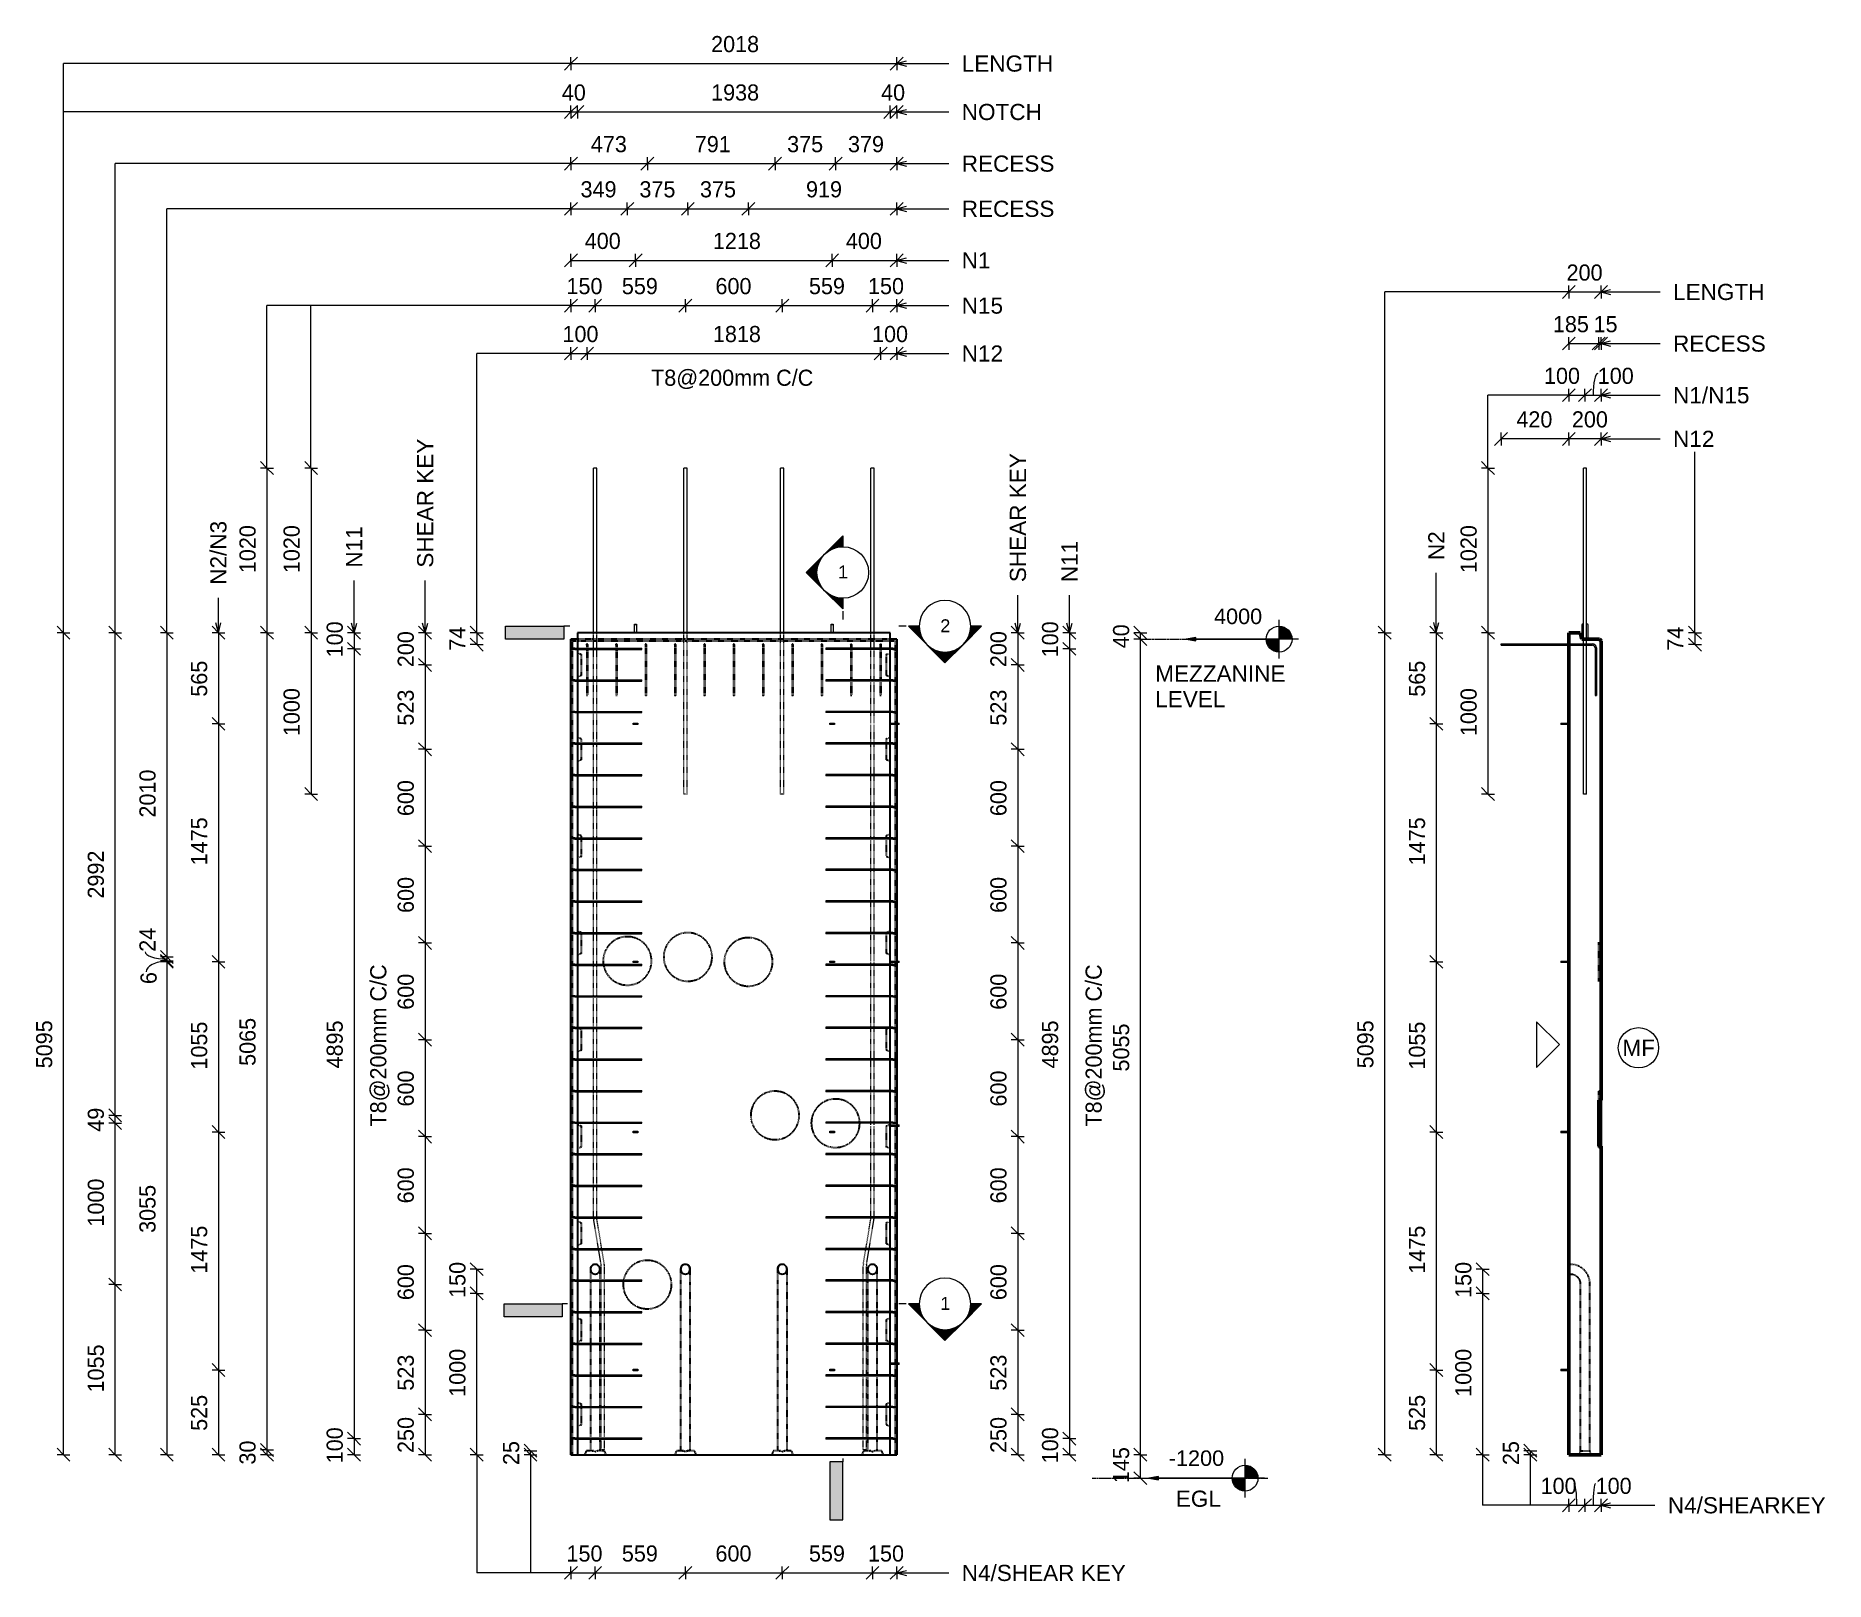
# Model space of a CAD drawing. Header units: millimetres. Extents: x 7560 to 18646, y -2179 to 7399.
import ezdxf

# ---------------------------------------------------------------- set-up
doc = ezdxf.new("R2010")
doc.units = ezdxf.units.MM
doc.linetypes.add('Dash', pattern=[6.36, 3.18, -3.18])
doc.linetypes.add('Hidden', pattern=[7.14, 4.76, -2.38])
for name, color, linetype, lineweight in [('A-ANNO-DIMS', 211, 'Continuous', 9), ('A-ANNO-DIMS-40', 211, 'Continuous', 9), ('A-DETL-HDLN', 90, 'Hidden', 18), ('A-DETL-MBND', 5, 'Continuous', 18), ('A-DETL-THIN', 151, 'Continuous', 18), ('A-GENM', 13, 'Continuous', 18), ('A-WALL', 113, 'Continuous', 25), ('A-WALL-HDLN', 110, 'Dash', 25), ('G-ANNO-DIMS', 111, 'Continuous', 9), ('G-ANNO-SYMB', 111, 'Continuous', 9), ('G-ANNO-TEXT', 231, 'Continuous', 9), ('S-RBAR', 171, 'Continuous', 18)]:
    doc.layers.add(name, color=color, linetype=linetype, lineweight=lineweight)
doc.styles.add('Arial', font='arial.ttf', dxfattribs={"height": 80})
doc.styles.add('Arial_1', font='arial.ttf', dxfattribs={"height": 100})
doc.styles.add('Arial_2', font='arial.ttf', dxfattribs={"height": 96})
doc.styles.add('Nirmala UI Semilight', font='NirmalaS.ttf', dxfattribs={"height": 100})
doc.dimstyles.new('Arrow_Filled_-_2_5_NI_UI', dxfattribs={"dimscale": 304.8, "dimtxt": 104.736395, "dimasz": 0.262467, "dimexe": 0.131234, "dimexo": 0.0625, "dimgap": 0.131234, "dimtad": 1, "dimdec": 4, "dimzin": 0, "dimdsep": 46, "dimtxsty": 'Nirmala UI Semilight', "dimblk1": 'OBLIQUE', "dimblk2": 'OBLIQUE', "dimsah": 1, "dimcen": 0.09, "dimazin": 0, "dimtfac": 1, "dimtdec": 4, "dimtix": 1, "dimtmove": 0, "dimatfit": 3, "dimfxl": 0.131234, "dimfxlon": 1, "dimtvp": 1, "dimtolj": 1, "dimtzin": 0, "dimarcsym": 2})
doc.dimstyles.new('Arrow_Filled_-_2_5_NI_UI_1', dxfattribs={"dimscale": 304.8, "dimtxt": 104.736395, "dimasz": 0.262467, "dimexe": 0.131234, "dimexo": 0.0625, "dimgap": 0.131234, "dimtad": 1, "dimdec": 4, "dimzin": 0, "dimdsep": 46, "dimtxsty": 'Nirmala UI Semilight', "dimblk1": 'OBLIQUE', "dimblk2": 'OBLIQUE', "dimsah": 1, "dimcen": 0.09, "dimazin": 0, "dimtfac": 1, "dimtdec": 4, "dimtix": 1, "dimtmove": 1, "dimatfit": 3, "dimfxl": 0.131234, "dimfxlon": 1, "dimtvp": 1, "dimtolj": 1, "dimtzin": 0, "dimarcsym": 2})
doc.dimstyles.new('Arrow_Filled_-_2_5_NI_UI_2', dxfattribs={"dimscale": 304.8, "dimtxt": 104.736395, "dimasz": 0.262467, "dimexe": 0.131234, "dimexo": 0.0625, "dimgap": 0.131234, "dimtad": 1, "dimdec": 4, "dimzin": 0, "dimdsep": 46, "dimtxsty": 'Nirmala UI Semilight', "dimblk1": 'OBLIQUE', "dimblk2": 'OBLIQUE', "dimsah": 1, "dimcen": 0.09, "dimazin": 0, "dimtfac": 1, "dimtdec": 4, "dimtix": 1, "dimtmove": 2, "dimatfit": 3, "dimfxl": 0.131234, "dimfxlon": 1, "dimtvp": 1, "dimtolj": 1, "dimtzin": 0, "dimarcsym": 2})

msp = doc.modelspace()

# ---------------------------------------------------------------- texts
at = {"layer": 'G-ANNO-SYMB', "char_height": 80, "width": 76.962, "attachment_point": 1, "style": 'Arial'}
for s, insert in [('1', (12530.34665, 4116.37159)), ('2', (13164.01624, 3782.72381)), ('1', (13164.01624, -417.27619))]:
    msp.add_mtext(s, dxfattribs=dict(at, insert=insert))
at = {"layer": 'G-ANNO-TEXT', "color": 7, "char_height": 100, "attachment_point": 1, "style": 'Arial_1'}
for s, insert, width in [('LENGTH', (13296.60308, 7277.18914), 686.2445), ('NOTCH', (13296.60308, 6977.18914), 602.869), ('RECESS', (13296.60308, 6657.18914), 692.658), ('RECESS', (13296.60308, 6377.18914), 692.658), ('N1', (13296.60308, 6057.18914), 214.85225), ('N15', (13296.60308, 5777.18914), 307.848), ('LENGTH', (17703.53561, 5861.69621), 686.2445), ('RECESS', (17703.53561, 5541.69621), 692.658), ('N12', (13296.60308, 5480.16595), 307.848), ('N1/N15', (17703.53561, 5221.69621), 570.8015), ('N12', (17703.53561, 4951.28653), 307.848), ('MEZZANINE', (14495.42404, 3496.57445), 971.64525), ('LEVEL', (14495.42404, 3337.82445), 522.70025), ('MF', (17390.07737, 1177.26469), 240.50625), ('EGL', (14623.12864, -1617.39337), 336.70875), ('N4/SHEARKEY', (17671.29576, -1658.29647), 1180.084), ('N4/SHEAR KEY', (13296.60308, -2077.52123), 1228.18525)]:
    msp.add_mtext(s, dxfattribs=dict(at, insert=insert, width=width))
at = {"layer": 'G-ANNO-TEXT', "color": 7, "char_height": 100, "attachment_point": 1, "rotation": 90, "style": 'Arial_1'}
for s, insert, width in [('SHEAR KEY', (9922.4161, 4102.79925), 965.23175), ('SHEAR KEY', (13594.71304, 4012.98824), 965.23175), ('N2/N3', (8641.44504, 3996.86831), 477.80575), ('N11', (9482.4161, 4102.79925), 307.848), ('N11', (13914.71304, 4012.98824), 307.848), ('N2', (16186.93675, 4150.12), 214.85225)]:
    msp.add_mtext(s, dxfattribs=dict(at, insert=insert, width=width))

# ---------------------------------------------------------------- blocks, each defined once
blk = doc.blocks.new('RR spread anchor face based - RR-SA-4_0-240-1726833-Elevation Front')
at = {"layer": 'A-GENM'}
for p, q in [((11270, 3748), (11270, 3753)), ((11270, 3753), (11282, 3753)), ((11270, 3700), (11270, 3748)), ((11282, 3748), (11270, 3748)), ((11282, 3753), (11282, 3748)), ((11282, 3748), (11282, 3700))]:
    blk.add_line(p, q, dxfattribs=at)
blk = doc.blocks.new('RR spread anchor face based - RR-SA-2_5-150-1726819-Elevation Front')
at = {"layer": 'A-GENM'}
for p, q in [((11261, 3140), (11263, 3140)), ((11261, 3130), (11261, 3140)), ((11263, 3130), (11261, 3130)), ((11263, 3140), (11288, 3140)), ((11263, 3140), (11263, 3130)), ((11288, 3130), (11263, 3130)), ((11288, 3140), (11291, 3140)), ((11288, 3140), (11288, 3130)), ((11291, 3130), (11288, 3130)), ((11291, 3140), (11291, 3130))]:
    blk.add_line(p, q, dxfattribs=at)
blk = doc.blocks.new('RR spread anchor face based - RR-SA-3_0-200-1726827-Elevation Front')
at = {"layer": 'A-GENM'}
for p, q in [((12854, 3140), (12904, 3140)), ((12904, 3130), (12854, 3130)), ((12904, 3140), (12909, 3140)), ((12904, 3130), (12904, 3140)), ((12909, 3130), (12904, 3130)), ((12909, 3130), (12909, 3140))]:
    blk.add_line(p, q, dxfattribs=at)
blk = doc.blocks.new('RR spread anchor face based - RR-SA-3_0-200-V1-Elevation Front')
at = {"layer": 'A-GENM'}
for p, q in [((12854, -825), (12904, -825)), ((12904, -835), (12854, -835)), ((12904, -825), (12909, -825)), ((12904, -835), (12904, -825)), ((12909, -835), (12904, -835)), ((12909, -835), (12909, -825))]:
    blk.add_line(p, q, dxfattribs=at)
blk = doc.blocks.new('RR spread anchor face based - RR-SA-4_0-240-1726833-Elevation Right')
at = {"layer": 'A-GENM'}
for p, q in [((18018, 3753), (18015, 3748)), ((18015, 3748), (18015, 3660)), ((18025, 3753), (18018, 3753)), ((18053, 3753), (18045, 3753)), ((18055, 3748), (18053, 3753)), ((18055, 3660), (18055, 3748))]:
    blk.add_line(p, q, dxfattribs=at)
blk = doc.blocks.new('RR spread anchor face based - RR-SA-2_5-150-1726819-Elevation Right')
at = {"layer": 'A-GENM'}
for p, q in [((17885, 3140), (17890, 3140)), ((17885, 3140), (17885, 3130)), ((17890, 3130), (17885, 3130)), ((17890, 3140), (17935, 3140)), ((17890, 3140), (17890, 3130)), ((17935, 3130), (17890, 3130))]:
    blk.add_line(p, q, dxfattribs=at)
blk = doc.blocks.new('Detail View - M_Section Tail - Filled Horizontal-14034-Elevation Front')
at = {"layer": 'G-ANNO-SYMB'}
blk.add_hatch(color=256, dxfattribs=at).paths.add_polyline_path([(10821, -540), (10821, -460), (10461, -460), (10461, -540)])
for p, q in [((10461, -540), (10461, -460)), ((10461, -460), (10821, -460)), ((10821, -540), (10461, -540)), ((10821, -460), (10821, -540))]:
    blk.add_line(p, q, dxfattribs=at)
blk = doc.blocks.new('Detail View - M_Section Head - Filled SHOP DWG-1002450-Elevation Front')
at = {"layer": 'G-ANNO-SYMB'}
h = blk.add_hatch(color=256, dxfattribs=at)
edge = h.paths.add_edge_path()
edge.add_line((12967, -460), (13033, -460))
edge.add_arc((13193, -460), 160, 180, 225)
edge.add_line((13080, -573), (12967, -460))
h = blk.add_hatch(color=256, dxfattribs=at)
edge = h.paths.add_edge_path()
edge.add_line((13420, -460), (13307, -573))
edge.add_arc((13193, -460), 160, 315, 360)
edge.add_line((13353, -460), (13420, -460))
h = blk.add_hatch(color=256, dxfattribs=at)
edge = h.paths.add_edge_path()
edge.add_line((13193, -687), (13080, -573))
edge.add_arc((13193, -460), 160, 225, 270)
edge.add_line((13193, -620), (13193, -687))
h = blk.add_hatch(color=256, dxfattribs=at)
edge = h.paths.add_edge_path()
edge.add_line((13193, -687), (13193, -620))
edge.add_arc((13193, -460), 160, 270, 315)
edge.add_line((13307, -573), (13193, -687))
for p, q in [((13193, -687), (12967, -460)), ((13033, -460), (12967, -460)), ((12967, -460), (13080, -573)), ((13033, -460), (12967, -460)), ((13193, -687), (13420, -460)), ((13307, -573), (13420, -460)), ((13353, -460), (13420, -460)), ((13420, -460), (13353, -460)), ((13080, -573), (13193, -687)), ((13193, -687), (13307, -573)), ((13193, -620), (13193, -687)), ((13193, -687), (13193, -620))]:
    blk.add_line(p, q, dxfattribs=at)
for start, end in [(360, 180), (180, 360), (180, 225), (315, 0), (225, 270), (270, 315)]:
    blk.add_arc((13193, -460), 160, start, end, dxfattribs=at)
blk = doc.blocks.new('DIMBLOCK1-Elevation Front')
at = {"layer": 'A-ANNO-DIMS-40'}
for p, q in [((10876, 7227), (10836, 7187)), ((10876, 7227), (10916, 7267)), ((10876, 7227), (10876, 7267)), ((10876, 7227), (12894, 7227)), ((10876, 7227), (10876, 7187)), ((12894, 7227), (12854, 7187)), ((12894, 7227), (12934, 7267)), ((12894, 7227), (12894, 7267)), ((12894, 7227), (12894, 7187))]:
    blk.add_line(p, q, dxfattribs=at)
at = {"layer": 'A-ANNO-DIMS-40', "color": 0, "insert": (11744, 7398), "char_height": 100, "width": 338.2, "attachment_point": 1, "line_spacing_factor": 1.142579, "style": 'Nirmala UI Semilight'}
blk.add_mtext('2018', dxfattribs=at)
blk = doc.blocks.new('_Oblique')
at = {"color": 0, "linetype": 'ByBlock', "lineweight": -2}
blk.add_line((-0.5, -0.5), (0.5, 0.5), dxfattribs=at)
blk = doc.blocks.new('DIMBLOCK2-Elevation Front')
at = {"layer": 'A-ANNO-DIMS-40'}
for p, q in [((10876, 6927), (10836, 6887)), ((10876, 6927), (10916, 6967)), ((10876, 6927), (10876, 6967)), ((10876, 6927), (10916, 6927)), ((10916, 6927), (10876, 6887)), ((10876, 6927), (10876, 6887)), ((10916, 6927), (10956, 6967)), ((10916, 6927), (10916, 6967)), ((10916, 6927), (10916, 6887))]:
    blk.add_line(p, q, dxfattribs=at)
at = {"layer": 'A-ANNO-DIMS-40', "color": 0, "insert": (10819, 7098), "char_height": 100, "width": 185.1, "attachment_point": 1, "line_spacing_factor": 1.142579, "style": 'Nirmala UI Semilight'}
blk.add_mtext('40', dxfattribs=at)
blk = doc.blocks.new('DIMBLOCK3-Elevation Front')
at = {"layer": 'A-ANNO-DIMS-40'}
for p, q in [((10916, 6927), (10876, 6887)), ((10916, 6927), (10956, 6967)), ((10916, 6927), (10916, 6967)), ((10916, 6927), (12854, 6927)), ((10916, 6927), (10916, 6887)), ((12854, 6927), (12814, 6887)), ((12854, 6927), (12894, 6967)), ((12854, 6927), (12854, 6967)), ((12854, 6927), (12854, 6887))]:
    blk.add_line(p, q, dxfattribs=at)
at = {"layer": 'A-ANNO-DIMS-40', "color": 0, "insert": (11744, 7098), "char_height": 100, "width": 338.2, "attachment_point": 1, "line_spacing_factor": 1.142579, "style": 'Nirmala UI Semilight'}
blk.add_mtext('1938', dxfattribs=at)
blk = doc.blocks.new('DIMBLOCK4-Elevation Front')
at = {"layer": 'A-ANNO-DIMS-40'}
for p, q in [((12854, 6927), (12814, 6887)), ((12854, 6927), (12894, 6967)), ((12854, 6927), (12854, 6967)), ((12854, 6927), (12894, 6927)), ((12894, 6927), (12854, 6887)), ((12854, 6927), (12854, 6887)), ((12894, 6927), (12934, 6967)), ((12894, 6927), (12894, 6967)), ((12894, 6927), (12894, 6887))]:
    blk.add_line(p, q, dxfattribs=at)
at = {"layer": 'A-ANNO-DIMS-40', "color": 0, "insert": (12797, 7098), "char_height": 100, "width": 185.1, "attachment_point": 1, "line_spacing_factor": 1.142579, "style": 'Nirmala UI Semilight'}
blk.add_mtext('40', dxfattribs=at)
blk = doc.blocks.new('DIMBLOCK5-Elevation Front')
at = {"layer": 'A-ANNO-DIMS-40'}
for p, q in [((10876, 5727), (10916, 5767)), ((10876, 5727), (10876, 5767)), ((11026, 5727), (11066, 5767)), ((11026, 5727), (11026, 5767)), ((10876, 5727), (10836, 5687)), ((10876, 5727), (11026, 5727)), ((10876, 5727), (10876, 5687)), ((11026, 5727), (10986, 5687)), ((11026, 5727), (11026, 5687))]:
    blk.add_line(p, q, dxfattribs=at)
at = {"layer": 'A-ANNO-DIMS-40', "color": 0, "insert": (10848, 5898), "char_height": 100, "width": 246.8, "attachment_point": 1, "line_spacing_factor": 1.142579, "style": 'Nirmala UI Semilight'}
blk.add_mtext('150', dxfattribs=at)
blk = doc.blocks.new('DIMBLOCK6-Elevation Front')
at = {"layer": 'A-ANNO-DIMS-40'}
for p, q in [((11026, 5727), (11066, 5767)), ((11026, 5727), (11026, 5767)), ((11585, 5727), (11625, 5767)), ((11585, 5727), (11585, 5767)), ((11026, 5727), (10986, 5687)), ((11026, 5727), (11585, 5727)), ((11026, 5727), (11026, 5687)), ((11585, 5727), (11545, 5687)), ((11585, 5727), (11585, 5687))]:
    blk.add_line(p, q, dxfattribs=at)
at = {"layer": 'A-ANNO-DIMS-40', "color": 0, "insert": (11191, 5898), "char_height": 100, "width": 274.22, "attachment_point": 1, "line_spacing_factor": 1.142579, "style": 'Nirmala UI Semilight'}
blk.add_mtext('559', dxfattribs=at)
blk = doc.blocks.new('DIMBLOCK7-Elevation Front')
at = {"layer": 'A-ANNO-DIMS-40'}
for p, q in [((11585, 5727), (11625, 5767)), ((11585, 5727), (11585, 5767)), ((12185, 5727), (12225, 5767)), ((12185, 5727), (12185, 5767)), ((11585, 5727), (11545, 5687)), ((11585, 5727), (12185, 5727)), ((11585, 5727), (11585, 5687)), ((12185, 5727), (12145, 5687)), ((12185, 5727), (12185, 5687))]:
    blk.add_line(p, q, dxfattribs=at)
at = {"layer": 'A-ANNO-DIMS-40', "color": 0, "insert": (11771, 5898), "char_height": 100, "width": 274.22, "attachment_point": 1, "line_spacing_factor": 1.142579, "style": 'Nirmala UI Semilight'}
blk.add_mtext('600', dxfattribs=at)
blk = doc.blocks.new('DIMBLOCK8-Elevation Front')
at = {"layer": 'A-ANNO-DIMS-40'}
for p, q in [((12185, 5727), (12225, 5767)), ((12185, 5727), (12185, 5767)), ((12744, 5727), (12784, 5767)), ((12744, 5727), (12744, 5767)), ((12185, 5727), (12145, 5687)), ((12185, 5727), (12744, 5727)), ((12185, 5727), (12185, 5687)), ((12744, 5727), (12704, 5687)), ((12744, 5727), (12744, 5687))]:
    blk.add_line(p, q, dxfattribs=at)
at = {"layer": 'A-ANNO-DIMS-40', "color": 0, "insert": (12350, 5898), "char_height": 100, "width": 274.22, "attachment_point": 1, "line_spacing_factor": 1.142579, "style": 'Nirmala UI Semilight'}
blk.add_mtext('559', dxfattribs=at)
blk = doc.blocks.new('DIMBLOCK9-Elevation Front')
at = {"layer": 'A-ANNO-DIMS-40'}
for p, q in [((12744, 5727), (12784, 5767)), ((12744, 5727), (12744, 5767)), ((12894, 5727), (12934, 5767)), ((12894, 5727), (12894, 5767)), ((12744, 5727), (12704, 5687)), ((12744, 5727), (12894, 5727)), ((12744, 5727), (12744, 5687)), ((12894, 5727), (12854, 5687)), ((12894, 5727), (12894, 5687))]:
    blk.add_line(p, q, dxfattribs=at)
at = {"layer": 'A-ANNO-DIMS-40', "color": 0, "insert": (12716, 5898), "char_height": 100, "width": 246.8, "attachment_point": 1, "line_spacing_factor": 1.142579, "style": 'Nirmala UI Semilight'}
blk.add_mtext('150', dxfattribs=at)
blk = doc.blocks.new('DIMBLOCK10-Elevation Front')
at = {"layer": 'A-ANNO-DIMS-40'}
for p, q in [((10876, 6007), (10836, 5967)), ((10876, 6007), (10916, 6047)), ((10876, 6007), (10876, 6047)), ((10876, 6007), (11276, 6007)), ((10876, 6007), (10876, 5967)), ((11276, 6007), (11236, 5967)), ((11276, 6007), (11316, 6047)), ((11276, 6007), (11276, 6047)), ((11276, 6007), (11276, 5967))]:
    blk.add_line(p, q, dxfattribs=at)
at = {"layer": 'A-ANNO-DIMS-40', "color": 0, "insert": (10961, 6178), "char_height": 100, "width": 276.5, "attachment_point": 1, "line_spacing_factor": 1.142579, "style": 'Nirmala UI Semilight'}
blk.add_mtext('400', dxfattribs=at)
blk = doc.blocks.new('DIMBLOCK11-Elevation Front')
at = {"layer": 'A-ANNO-DIMS-40'}
for p, q in [((11276, 6007), (11236, 5967)), ((11276, 6007), (11316, 6047)), ((11276, 6007), (11276, 6047)), ((11276, 6007), (12494, 6007)), ((11276, 6007), (11276, 5967)), ((12494, 6007), (12454, 5967)), ((12494, 6007), (12534, 6047)), ((12494, 6007), (12494, 6047)), ((12494, 6007), (12494, 5967))]:
    blk.add_line(p, q, dxfattribs=at)
at = {"layer": 'A-ANNO-DIMS-40', "color": 0, "insert": (11755, 6178), "char_height": 100, "width": 310.78, "attachment_point": 1, "line_spacing_factor": 1.142579, "style": 'Nirmala UI Semilight'}
blk.add_mtext('1218', dxfattribs=at)
blk = doc.blocks.new('DIMBLOCK12-Elevation Front')
at = {"layer": 'A-ANNO-DIMS-40'}
for p, q in [((12494, 6007), (12454, 5967)), ((12494, 6007), (12534, 6047)), ((12494, 6007), (12494, 6047)), ((12494, 6007), (12894, 6007)), ((12494, 6007), (12494, 5967)), ((12894, 6007), (12854, 5967)), ((12894, 6007), (12934, 6047)), ((12894, 6007), (12894, 6047)), ((12894, 6007), (12894, 5967))]:
    blk.add_line(p, q, dxfattribs=at)
at = {"layer": 'A-ANNO-DIMS-40', "color": 0, "insert": (12579, 6178), "char_height": 100, "width": 276.5, "attachment_point": 1, "line_spacing_factor": 1.142579, "style": 'Nirmala UI Semilight'}
blk.add_mtext('400', dxfattribs=at)
blk = doc.blocks.new('DIMBLOCK13-Elevation Front')
at = {"layer": 'A-ANNO-DIMS-40'}
for p, q in [((10876, -2127), (10916, -2087)), ((10876, -2127), (10876, -2087)), ((11026, -2127), (11066, -2087)), ((11026, -2127), (11026, -2087)), ((10876, -2127), (10836, -2167)), ((10876, -2127), (11026, -2127)), ((10876, -2127), (10876, -2167)), ((11026, -2127), (10986, -2167)), ((11026, -2127), (11026, -2167))]:
    blk.add_line(p, q, dxfattribs=at)
at = {"layer": 'A-ANNO-DIMS-40', "color": 0, "insert": (10848, -1957), "char_height": 100, "width": 246.8, "attachment_point": 1, "line_spacing_factor": 1.142579, "style": 'Nirmala UI Semilight'}
blk.add_mtext('150', dxfattribs=at)
blk = doc.blocks.new('DIMBLOCK14-Elevation Front')
at = {"layer": 'A-ANNO-DIMS-40'}
for p, q in [((11026, -2127), (11066, -2087)), ((11026, -2127), (11026, -2087)), ((11585, -2127), (11625, -2087)), ((11585, -2127), (11585, -2087)), ((11026, -2127), (10986, -2167)), ((11026, -2127), (11585, -2127)), ((11026, -2127), (11026, -2167)), ((11585, -2127), (11545, -2167)), ((11585, -2127), (11585, -2167))]:
    blk.add_line(p, q, dxfattribs=at)
at = {"layer": 'A-ANNO-DIMS-40', "color": 0, "insert": (11191, -1957), "char_height": 100, "width": 274.22, "attachment_point": 1, "line_spacing_factor": 1.142579, "style": 'Nirmala UI Semilight'}
blk.add_mtext('559', dxfattribs=at)
blk = doc.blocks.new('DIMBLOCK15-Elevation Front')
at = {"layer": 'A-ANNO-DIMS-40'}
for p, q in [((11585, -2127), (11625, -2087)), ((11585, -2127), (11585, -2087)), ((12185, -2127), (12225, -2087)), ((12185, -2127), (12185, -2087)), ((11585, -2127), (11545, -2167)), ((11585, -2127), (12185, -2127)), ((11585, -2127), (11585, -2167)), ((12185, -2127), (12145, -2167)), ((12185, -2127), (12185, -2167))]:
    blk.add_line(p, q, dxfattribs=at)
at = {"layer": 'A-ANNO-DIMS-40', "color": 0, "insert": (11771, -1957), "char_height": 100, "width": 274.22, "attachment_point": 1, "line_spacing_factor": 1.142579, "style": 'Nirmala UI Semilight'}
blk.add_mtext('600', dxfattribs=at)
blk = doc.blocks.new('DIMBLOCK16-Elevation Front')
at = {"layer": 'A-ANNO-DIMS-40'}
for p, q in [((12185, -2127), (12225, -2087)), ((12185, -2127), (12185, -2087)), ((12744, -2127), (12784, -2087)), ((12744, -2127), (12744, -2087)), ((12185, -2127), (12145, -2167)), ((12185, -2127), (12744, -2127)), ((12185, -2127), (12185, -2167)), ((12744, -2127), (12704, -2167)), ((12744, -2127), (12744, -2167))]:
    blk.add_line(p, q, dxfattribs=at)
at = {"layer": 'A-ANNO-DIMS-40', "color": 0, "insert": (12350, -1957), "char_height": 100, "width": 274.22, "attachment_point": 1, "line_spacing_factor": 1.142579, "style": 'Nirmala UI Semilight'}
blk.add_mtext('559', dxfattribs=at)
blk = doc.blocks.new('DIMBLOCK17-Elevation Front')
at = {"layer": 'A-ANNO-DIMS-40'}
for p, q in [((12744, -2127), (12784, -2087)), ((12744, -2127), (12744, -2087)), ((12894, -2127), (12934, -2087)), ((12894, -2127), (12894, -2087)), ((12744, -2127), (12704, -2167)), ((12744, -2127), (12894, -2127)), ((12744, -2127), (12744, -2167)), ((12894, -2127), (12854, -2167)), ((12894, -2127), (12894, -2167))]:
    blk.add_line(p, q, dxfattribs=at)
at = {"layer": 'A-ANNO-DIMS-40', "color": 0, "insert": (12716, -1957), "char_height": 100, "width": 246.8, "attachment_point": 1, "line_spacing_factor": 1.142579, "style": 'Nirmala UI Semilight'}
blk.add_mtext('150', dxfattribs=at)
blk = doc.blocks.new('DIMBLOCK18-Elevation Front')
at = {"layer": 'A-ANNO-DIMS-40'}
for p, q in [((7732, 3700), (7692, 3740)), ((7732, 3700), (7692, 3700)), ((7732, -1395), (7732, 3700)), ((7732, 3700), (7772, 3660)), ((7732, 3700), (7772, 3700)), ((7732, -1395), (7692, -1355)), ((7732, -1395), (7692, -1395)), ((7732, -1395), (7772, -1435)), ((7732, -1395), (7772, -1395))]:
    blk.add_line(p, q, dxfattribs=at)
at = {"layer": 'A-ANNO-DIMS-40', "color": 0, "insert": (7562, 1000), "char_height": 100, "width": 365.63, "attachment_point": 1, "rotation": 90, "line_spacing_factor": 1.142579, "style": 'Nirmala UI Semilight'}
blk.add_mtext('5095', dxfattribs=at)
blk = doc.blocks.new('DIMBLOCK19-Elevation Front')
at = {"layer": 'A-ANNO-DIMS-40'}
for p, q in [((8692, 3700), (8652, 3740)), ((8692, 3700), (8652, 3700)), ((8692, 3700), (8692, 3135)), ((8692, 3700), (8732, 3660)), ((8692, 3700), (8732, 3700)), ((8692, 3135), (8652, 3175)), ((8692, 3135), (8652, 3135)), ((8692, 3135), (8732, 3095)), ((8692, 3135), (8732, 3135))]:
    blk.add_line(p, q, dxfattribs=at)
at = {"layer": 'A-ANNO-DIMS-40', "color": 0, "insert": (8522, 3303), "char_height": 100, "width": 274.22, "attachment_point": 1, "rotation": 90, "line_spacing_factor": 1.142579, "style": 'Nirmala UI Semilight'}
blk.add_mtext('565', dxfattribs=at)
blk = doc.blocks.new('DIMBLOCK20-Elevation Front')
at = {"layer": 'A-ANNO-DIMS-40'}
for p, q in [((8692, 3135), (8652, 3175)), ((8692, 3135), (8652, 3135)), ((8692, 3135), (8692, 1660)), ((8692, 3135), (8732, 3095)), ((8692, 3135), (8732, 3135)), ((8692, 1660), (8652, 1700)), ((8692, 1660), (8652, 1660)), ((8692, 1660), (8732, 1620)), ((8692, 1660), (8732, 1660))]:
    blk.add_line(p, q, dxfattribs=at)
at = {"layer": 'A-ANNO-DIMS-40', "color": 0, "insert": (8522, 2258), "char_height": 100, "width": 335.92, "attachment_point": 1, "rotation": 90, "line_spacing_factor": 1.142579, "style": 'Nirmala UI Semilight'}
blk.add_mtext('1475', dxfattribs=at)
blk = doc.blocks.new('DIMBLOCK21-Elevation Front')
at = {"layer": 'A-ANNO-DIMS-40'}
for p, q in [((8692, 1660), (8652, 1700)), ((8692, 1660), (8652, 1660)), ((8692, 1660), (8692, 605)), ((8692, 1660), (8732, 1620)), ((8692, 1660), (8732, 1660)), ((8692, 605), (8652, 645)), ((8692, 605), (8652, 605)), ((8692, 605), (8732, 565)), ((8692, 605), (8732, 605))]:
    blk.add_line(p, q, dxfattribs=at)
at = {"layer": 'A-ANNO-DIMS-40', "color": 0, "insert": (8522, 992), "char_height": 100, "width": 338.2, "attachment_point": 1, "rotation": 90, "line_spacing_factor": 1.142579, "style": 'Nirmala UI Semilight'}
blk.add_mtext('1055', dxfattribs=at)
blk = doc.blocks.new('DIMBLOCK22-Elevation Front')
at = {"layer": 'A-ANNO-DIMS-40'}
for p, q in [((8692, 605), (8652, 645)), ((8692, 605), (8652, 605)), ((8692, 605), (8692, -870)), ((8692, 605), (8732, 565)), ((8692, 605), (8732, 605)), ((8692, -870), (8652, -830)), ((8692, -870), (8652, -870)), ((8692, -870), (8732, -910)), ((8692, -870), (8732, -870))]:
    blk.add_line(p, q, dxfattribs=at)
at = {"layer": 'A-ANNO-DIMS-40', "color": 0, "insert": (8522, -273), "char_height": 100, "width": 335.92, "attachment_point": 1, "rotation": 90, "line_spacing_factor": 1.142579, "style": 'Nirmala UI Semilight'}
blk.add_mtext('1475', dxfattribs=at)
blk = doc.blocks.new('DIMBLOCK23-Elevation Front')
at = {"layer": 'A-ANNO-DIMS-40'}
for p, q in [((8692, -870), (8652, -830)), ((8692, -870), (8652, -870)), ((8692, -870), (8692, -1395)), ((8692, -870), (8732, -910)), ((8692, -870), (8732, -870)), ((8692, -1395), (8652, -1355)), ((8692, -1395), (8652, -1395)), ((8692, -1395), (8732, -1435)), ((8692, -1395), (8732, -1395))]:
    blk.add_line(p, q, dxfattribs=at)
at = {"layer": 'A-ANNO-DIMS-40', "color": 0, "insert": (8522, -1247), "char_height": 100, "width": 274.22, "attachment_point": 1, "rotation": 90, "line_spacing_factor": 1.142579, "style": 'Nirmala UI Semilight'}
blk.add_mtext('525', dxfattribs=at)
blk = doc.blocks.new('DIMBLOCK24-Elevation Front')
at = {"layer": 'A-ANNO-DIMS-40'}
for p, q in [((10292, -395), (10252, -355)), ((10292, -395), (10252, -395)), ((10292, -1395), (10292, -395)), ((10292, -395), (10332, -435)), ((10292, -395), (10332, -395)), ((10292, -1395), (10252, -1355)), ((10292, -1395), (10252, -1395)), ((10292, -1395), (10332, -1435)), ((10292, -1395), (10332, -1395))]:
    blk.add_line(p, q, dxfattribs=at)
at = {"layer": 'A-ANNO-DIMS-40', "color": 0, "insert": (10122, -1036), "char_height": 100, "width": 338.2, "attachment_point": 1, "rotation": 90, "line_spacing_factor": 1.142579, "style": 'Nirmala UI Semilight'}
blk.add_mtext('1000', dxfattribs=at)
blk = doc.blocks.new('DIMBLOCK25-Elevation Front')
at = {"layer": 'A-ANNO-DIMS-40'}
for p, q in [((10292, -245), (10252, -205)), ((10292, -245), (10252, -245)), ((10292, -395), (10292, -245)), ((10292, -245), (10332, -285)), ((10292, -245), (10332, -245)), ((10292, -395), (10252, -355)), ((10292, -395), (10252, -395)), ((10292, -395), (10332, -435)), ((10292, -395), (10332, -395))]:
    blk.add_line(p, q, dxfattribs=at)
at = {"layer": 'A-ANNO-DIMS-40', "color": 0, "insert": (10122, -423), "char_height": 100, "width": 246.8, "attachment_point": 1, "rotation": 90, "line_spacing_factor": 1.142579, "style": 'Nirmala UI Semilight'}
blk.add_mtext('150', dxfattribs=at)
blk = doc.blocks.new('DIMBLOCK26-Elevation Front')
at = {"layer": 'A-ANNO-DIMS-40'}
for p, q in [((10625, -1370), (10585, -1330)), ((10625, -1395), (10585, -1355)), ((10625, -1370), (10585, -1370)), ((10625, -1395), (10585, -1395)), ((10625, -1395), (10625, -1370)), ((10625, -1370), (10665, -1410)), ((10625, -1370), (10665, -1370)), ((10625, -1395), (10665, -1435)), ((10625, -1395), (10665, -1395))]:
    blk.add_line(p, q, dxfattribs=at)
at = {"layer": 'A-ANNO-DIMS-40', "color": 0, "insert": (10455, -1459), "char_height": 100, "width": 182.81, "attachment_point": 1, "rotation": 90, "line_spacing_factor": 1.142579, "style": 'Nirmala UI Semilight'}
blk.add_mtext('25', dxfattribs=at)
blk = doc.blocks.new('DIMBLOCK27-Elevation Front')
at = {"layer": 'A-ANNO-DIMS-40'}
for p, q in [((9532, 3700), (9492, 3740)), ((9532, 3700), (9492, 3700)), ((9532, 3700), (9532, 3600)), ((9532, 3700), (9572, 3660)), ((9532, 3700), (9572, 3700)), ((9532, 3600), (9492, 3640)), ((9532, 3600), (9492, 3600)), ((9532, 3600), (9572, 3560)), ((9532, 3600), (9572, 3600))]:
    blk.add_line(p, q, dxfattribs=at)
at = {"layer": 'A-ANNO-DIMS-40', "color": 0, "insert": (9362, 3547), "char_height": 100, "width": 246.8, "attachment_point": 1, "rotation": 90, "line_spacing_factor": 1.142579, "style": 'Nirmala UI Semilight'}
blk.add_mtext('100', dxfattribs=at)
blk = doc.blocks.new('DIMBLOCK28-Elevation Front')
at = {"layer": 'A-ANNO-DIMS-40'}
for p, q in [((9532, 3600), (9492, 3640)), ((9532, 3600), (9492, 3600)), ((9532, 3600), (9532, -1295)), ((9532, 3600), (9572, 3560)), ((9532, 3600), (9572, 3600)), ((9532, -1295), (9492, -1255)), ((9532, -1295), (9492, -1295)), ((9532, -1295), (9572, -1335)), ((9532, -1295), (9572, -1295))]:
    blk.add_line(p, q, dxfattribs=at)
at = {"layer": 'A-ANNO-DIMS-40', "color": 0, "char_height": 100, "attachment_point": 1, "rotation": 90, "line_spacing_factor": 1.142579, "style": 'Nirmala UI Semilight'}
for s, insert, width in [('T8@200mm C/C', (9632, 639), 1231.7), ('4895', (9362, 999), 367.91)]:
    blk.add_mtext(s, dxfattribs=dict(at, insert=insert, width=width))
blk = doc.blocks.new('DIMBLOCK29-Elevation Front')
at = {"layer": 'A-ANNO-DIMS-40'}
for p, q in [((9532, -1295), (9492, -1255)), ((9532, -1295), (9492, -1295)), ((9532, -1295), (9532, -1395)), ((9532, -1295), (9572, -1335)), ((9532, -1295), (9572, -1295)), ((9532, -1395), (9492, -1355)), ((9532, -1395), (9492, -1395)), ((9532, -1395), (9572, -1435)), ((9532, -1395), (9572, -1395))]:
    blk.add_line(p, q, dxfattribs=at)
at = {"layer": 'A-ANNO-DIMS-40', "color": 0, "insert": (9362, -1448), "char_height": 100, "width": 246.8, "attachment_point": 1, "rotation": 90, "line_spacing_factor": 1.142579, "style": 'Nirmala UI Semilight'}
blk.add_mtext('100', dxfattribs=at)
blk = doc.blocks.new('DIMBLOCK30-Elevation Front')
at = {"layer": 'A-ANNO-DIMS-40'}
for p, q in [((13964, 3700), (13924, 3740)), ((13964, 3700), (13924, 3700)), ((13964, 3700), (13964, 3600)), ((13964, 3700), (14004, 3660)), ((13964, 3700), (14004, 3700)), ((13964, 3600), (13924, 3640)), ((13964, 3600), (13924, 3600)), ((13964, 3600), (14004, 3560)), ((13964, 3600), (14004, 3600))]:
    blk.add_line(p, q, dxfattribs=at)
at = {"layer": 'A-ANNO-DIMS-40', "color": 0, "insert": (13794, 3547), "char_height": 100, "width": 246.8, "attachment_point": 1, "rotation": 90, "line_spacing_factor": 1.142579, "style": 'Nirmala UI Semilight'}
blk.add_mtext('100', dxfattribs=at)
blk = doc.blocks.new('DIMBLOCK31-Elevation Front')
at = {"layer": 'A-ANNO-DIMS-40'}
for p, q in [((13964, 3600), (13924, 3640)), ((13964, 3600), (13924, 3600)), ((13964, 3600), (13964, -1295)), ((13964, 3600), (14004, 3560)), ((13964, 3600), (14004, 3600)), ((13964, -1295), (13924, -1255)), ((13964, -1295), (13924, -1295)), ((13964, -1295), (14004, -1335)), ((13964, -1295), (14004, -1295))]:
    blk.add_line(p, q, dxfattribs=at)
at = {"layer": 'A-ANNO-DIMS-40', "color": 0, "char_height": 100, "attachment_point": 1, "rotation": 90, "line_spacing_factor": 1.142579, "style": 'Nirmala UI Semilight'}
for s, insert, width in [('T8@200mm C/C', (14064, 639), 1231.7), ('4895', (13794, 999), 367.91)]:
    blk.add_mtext(s, dxfattribs=dict(at, insert=insert, width=width))
blk = doc.blocks.new('DIMBLOCK32-Elevation Front')
at = {"layer": 'A-ANNO-DIMS-40'}
for p, q in [((13964, -1295), (13924, -1255)), ((13964, -1295), (13924, -1295)), ((13964, -1295), (13964, -1395)), ((13964, -1295), (14004, -1335)), ((13964, -1295), (14004, -1295)), ((13964, -1395), (13924, -1355)), ((13964, -1395), (13924, -1395)), ((13964, -1395), (14004, -1435)), ((13964, -1395), (14004, -1395))]:
    blk.add_line(p, q, dxfattribs=at)
at = {"layer": 'A-ANNO-DIMS-40', "color": 0, "insert": (13794, -1448), "char_height": 100, "width": 246.8, "attachment_point": 1, "rotation": 90, "line_spacing_factor": 1.142579, "style": 'Nirmala UI Semilight'}
blk.add_mtext('100', dxfattribs=at)
blk = doc.blocks.new('DIMBLOCK33-Elevation Front')
at = {"layer": 'A-ANNO-DIMS-40'}
for p, q in [((13644, 3700), (13604, 3740)), ((13644, 3700), (13604, 3700)), ((13644, 3700), (13644, 3500)), ((13644, 3700), (13684, 3660)), ((13644, 3700), (13684, 3700)), ((13644, 3500), (13604, 3540)), ((13644, 3500), (13604, 3500)), ((13644, 3500), (13684, 3460)), ((13644, 3500), (13684, 3500))]:
    blk.add_line(p, q, dxfattribs=at)
at = {"layer": 'A-ANNO-DIMS-40', "color": 0, "insert": (13474, 3486), "char_height": 100, "width": 274.22, "attachment_point": 1, "rotation": 90, "line_spacing_factor": 1.142579, "style": 'Nirmala UI Semilight'}
blk.add_mtext('200', dxfattribs=at)
blk = doc.blocks.new('DIMBLOCK34-Elevation Front')
at = {"layer": 'A-ANNO-DIMS-40'}
for p, q in [((13644, 3500), (13604, 3540)), ((13644, 3500), (13604, 3500)), ((13644, 3500), (13644, 2977)), ((13644, 3500), (13684, 3460)), ((13644, 3500), (13684, 3500)), ((13644, 2977), (13604, 3017)), ((13644, 2977), (13604, 2977)), ((13644, 2977), (13684, 2937)), ((13644, 2977), (13684, 2977))]:
    blk.add_line(p, q, dxfattribs=at)
at = {"layer": 'A-ANNO-DIMS-40', "color": 0, "insert": (13474, 3124), "char_height": 100, "width": 274.22, "attachment_point": 1, "rotation": 90, "line_spacing_factor": 1.142579, "style": 'Nirmala UI Semilight'}
blk.add_mtext('523', dxfattribs=at)
blk = doc.blocks.new('DIMBLOCK35-Elevation Front')
at = {"layer": 'A-ANNO-DIMS-40'}
for p, q in [((13644, 2977), (13604, 3017)), ((13644, 2977), (13604, 2977)), ((13644, 2977), (13644, 2377)), ((13644, 2977), (13684, 2937)), ((13644, 2977), (13684, 2977)), ((13644, 2377), (13604, 2417)), ((13644, 2377), (13604, 2377)), ((13644, 2377), (13684, 2337)), ((13644, 2377), (13684, 2377))]:
    blk.add_line(p, q, dxfattribs=at)
at = {"layer": 'A-ANNO-DIMS-40', "color": 0, "insert": (13474, 2563), "char_height": 100, "width": 274.22, "attachment_point": 1, "rotation": 90, "line_spacing_factor": 1.142579, "style": 'Nirmala UI Semilight'}
blk.add_mtext('600', dxfattribs=at)
blk = doc.blocks.new('DIMBLOCK36-Elevation Front')
at = {"layer": 'A-ANNO-DIMS-40'}
for p, q in [((13644, 2377), (13604, 2417)), ((13644, 2377), (13604, 2377)), ((13644, 2377), (13644, 1777)), ((13644, 2377), (13684, 2337)), ((13644, 2377), (13684, 2377)), ((13644, 1777), (13604, 1817)), ((13644, 1777), (13604, 1777)), ((13644, 1777), (13684, 1737)), ((13644, 1777), (13684, 1777))]:
    blk.add_line(p, q, dxfattribs=at)
at = {"layer": 'A-ANNO-DIMS-40', "color": 0, "insert": (13474, 1963), "char_height": 100, "width": 274.22, "attachment_point": 1, "rotation": 90, "line_spacing_factor": 1.142579, "style": 'Nirmala UI Semilight'}
blk.add_mtext('600', dxfattribs=at)
blk = doc.blocks.new('DIMBLOCK37-Elevation Front')
at = {"layer": 'A-ANNO-DIMS-40'}
for p, q in [((13644, 1777), (13604, 1817)), ((13644, 1777), (13604, 1777)), ((13644, 1777), (13644, 1177)), ((13644, 1777), (13684, 1737)), ((13644, 1777), (13684, 1777)), ((13644, 1177), (13604, 1217)), ((13644, 1177), (13604, 1177)), ((13644, 1177), (13684, 1137)), ((13644, 1177), (13684, 1177))]:
    blk.add_line(p, q, dxfattribs=at)
at = {"layer": 'A-ANNO-DIMS-40', "color": 0, "insert": (13474, 1363), "char_height": 100, "width": 274.22, "attachment_point": 1, "rotation": 90, "line_spacing_factor": 1.142579, "style": 'Nirmala UI Semilight'}
blk.add_mtext('600', dxfattribs=at)
blk = doc.blocks.new('DIMBLOCK38-Elevation Front')
at = {"layer": 'A-ANNO-DIMS-40'}
for p, q in [((13644, 1177), (13604, 1217)), ((13644, 1177), (13604, 1177)), ((13644, 1177), (13644, 577)), ((13644, 1177), (13684, 1137)), ((13644, 1177), (13684, 1177)), ((13644, 577), (13604, 617)), ((13644, 577), (13604, 577)), ((13644, 577), (13684, 537)), ((13644, 577), (13684, 577))]:
    blk.add_line(p, q, dxfattribs=at)
at = {"layer": 'A-ANNO-DIMS-40', "color": 0, "insert": (13474, 763), "char_height": 100, "width": 274.22, "attachment_point": 1, "rotation": 90, "line_spacing_factor": 1.142579, "style": 'Nirmala UI Semilight'}
blk.add_mtext('600', dxfattribs=at)
blk = doc.blocks.new('DIMBLOCK39-Elevation Front')
at = {"layer": 'A-ANNO-DIMS-40'}
for p, q in [((13644, 577), (13604, 617)), ((13644, 577), (13604, 577)), ((13644, 577), (13644, -23)), ((13644, 577), (13684, 537)), ((13644, 577), (13684, 577)), ((13644, -23), (13604, 17)), ((13644, -23), (13604, -23)), ((13644, -23), (13684, -63)), ((13644, -23), (13684, -23))]:
    blk.add_line(p, q, dxfattribs=at)
at = {"layer": 'A-ANNO-DIMS-40', "color": 0, "insert": (13474, 163), "char_height": 100, "width": 274.22, "attachment_point": 1, "rotation": 90, "line_spacing_factor": 1.142579, "style": 'Nirmala UI Semilight'}
blk.add_mtext('600', dxfattribs=at)
blk = doc.blocks.new('DIMBLOCK40-Elevation Front')
at = {"layer": 'A-ANNO-DIMS-40'}
for p, q in [((13644, -23), (13604, 17)), ((13644, -23), (13604, -23)), ((13644, -23), (13644, -623)), ((13644, -23), (13684, -63)), ((13644, -23), (13684, -23)), ((13644, -623), (13604, -583)), ((13644, -623), (13604, -623)), ((13644, -623), (13684, -663)), ((13644, -623), (13684, -623))]:
    blk.add_line(p, q, dxfattribs=at)
at = {"layer": 'A-ANNO-DIMS-40', "color": 0, "insert": (13474, -437), "char_height": 100, "width": 274.22, "attachment_point": 1, "rotation": 90, "line_spacing_factor": 1.142579, "style": 'Nirmala UI Semilight'}
blk.add_mtext('600', dxfattribs=at)
blk = doc.blocks.new('DIMBLOCK41-Elevation Front')
at = {"layer": 'A-ANNO-DIMS-40'}
for p, q in [((13644, -623), (13604, -583)), ((13644, -623), (13604, -623)), ((13644, -623), (13644, -1145)), ((13644, -623), (13684, -663)), ((13644, -623), (13684, -623)), ((13644, -1145), (13604, -1105)), ((13644, -1145), (13604, -1145)), ((13644, -1145), (13684, -1185)), ((13644, -1145), (13684, -1145))]:
    blk.add_line(p, q, dxfattribs=at)
at = {"layer": 'A-ANNO-DIMS-40', "color": 0, "insert": (13474, -998), "char_height": 100, "width": 274.22, "attachment_point": 1, "rotation": 90, "line_spacing_factor": 1.142579, "style": 'Nirmala UI Semilight'}
blk.add_mtext('523', dxfattribs=at)
blk = doc.blocks.new('DIMBLOCK42-Elevation Front')
at = {"layer": 'A-ANNO-DIMS-40'}
for p, q in [((13644, -1145), (13604, -1105)), ((13644, -1145), (13604, -1145)), ((13644, -1145), (13644, -1395)), ((13644, -1145), (13684, -1185)), ((13644, -1145), (13684, -1145)), ((13644, -1395), (13604, -1355)), ((13644, -1395), (13604, -1395)), ((13644, -1395), (13684, -1435)), ((13644, -1395), (13684, -1395))]:
    blk.add_line(p, q, dxfattribs=at)
at = {"layer": 'A-ANNO-DIMS-40', "color": 0, "insert": (13474, -1384), "char_height": 100, "width": 274.22, "attachment_point": 1, "rotation": 90, "line_spacing_factor": 1.142579, "style": 'Nirmala UI Semilight'}
blk.add_mtext('250', dxfattribs=at)
blk = doc.blocks.new('DIMBLOCK43-Elevation Front')
at = {"layer": 'A-ANNO-DIMS-40'}
for p, q in [((9972, 3700), (9932, 3740)), ((9972, 3700), (9932, 3700)), ((9972, 3700), (9972, 3500)), ((9972, 3700), (10012, 3660)), ((9972, 3700), (10012, 3700)), ((9972, 3500), (9932, 3540)), ((9972, 3500), (9932, 3500)), ((9972, 3500), (10012, 3460)), ((9972, 3500), (10012, 3500))]:
    blk.add_line(p, q, dxfattribs=at)
at = {"layer": 'A-ANNO-DIMS-40', "color": 0, "insert": (9802, 3486), "char_height": 100, "width": 274.22, "attachment_point": 1, "rotation": 90, "line_spacing_factor": 1.142579, "style": 'Nirmala UI Semilight'}
blk.add_mtext('200', dxfattribs=at)
blk = doc.blocks.new('DIMBLOCK44-Elevation Front')
at = {"layer": 'A-ANNO-DIMS-40'}
for p, q in [((9972, 3500), (9932, 3540)), ((9972, 3500), (9932, 3500)), ((9972, 3500), (9972, 2977)), ((9972, 3500), (10012, 3460)), ((9972, 3500), (10012, 3500)), ((9972, 2977), (9932, 3017)), ((9972, 2977), (9932, 2977)), ((9972, 2977), (10012, 2937)), ((9972, 2977), (10012, 2977))]:
    blk.add_line(p, q, dxfattribs=at)
at = {"layer": 'A-ANNO-DIMS-40', "color": 0, "insert": (9802, 3124), "char_height": 100, "width": 274.22, "attachment_point": 1, "rotation": 90, "line_spacing_factor": 1.142579, "style": 'Nirmala UI Semilight'}
blk.add_mtext('523', dxfattribs=at)
blk = doc.blocks.new('DIMBLOCK45-Elevation Front')
at = {"layer": 'A-ANNO-DIMS-40'}
for p, q in [((9972, 2977), (9932, 3017)), ((9972, 2977), (9932, 2977)), ((9972, 2977), (9972, 2377)), ((9972, 2977), (10012, 2937)), ((9972, 2977), (10012, 2977)), ((9972, 2377), (9932, 2417)), ((9972, 2377), (9932, 2377)), ((9972, 2377), (10012, 2337)), ((9972, 2377), (10012, 2377))]:
    blk.add_line(p, q, dxfattribs=at)
at = {"layer": 'A-ANNO-DIMS-40', "color": 0, "insert": (9802, 2563), "char_height": 100, "width": 274.22, "attachment_point": 1, "rotation": 90, "line_spacing_factor": 1.142579, "style": 'Nirmala UI Semilight'}
blk.add_mtext('600', dxfattribs=at)
blk = doc.blocks.new('DIMBLOCK46-Elevation Front')
at = {"layer": 'A-ANNO-DIMS-40'}
for p, q in [((9972, 2377), (9932, 2417)), ((9972, 2377), (9932, 2377)), ((9972, 2377), (9972, 1777)), ((9972, 2377), (10012, 2337)), ((9972, 2377), (10012, 2377)), ((9972, 1777), (9932, 1817)), ((9972, 1777), (9932, 1777)), ((9972, 1777), (10012, 1737)), ((9972, 1777), (10012, 1777))]:
    blk.add_line(p, q, dxfattribs=at)
at = {"layer": 'A-ANNO-DIMS-40', "color": 0, "insert": (9802, 1963), "char_height": 100, "width": 274.22, "attachment_point": 1, "rotation": 90, "line_spacing_factor": 1.142579, "style": 'Nirmala UI Semilight'}
blk.add_mtext('600', dxfattribs=at)
blk = doc.blocks.new('DIMBLOCK47-Elevation Front')
at = {"layer": 'A-ANNO-DIMS-40'}
for p, q in [((9972, 1777), (9932, 1817)), ((9972, 1777), (9932, 1777)), ((9972, 1777), (9972, 1177)), ((9972, 1777), (10012, 1737)), ((9972, 1777), (10012, 1777)), ((9972, 1177), (9932, 1217)), ((9972, 1177), (9932, 1177)), ((9972, 1177), (10012, 1137)), ((9972, 1177), (10012, 1177))]:
    blk.add_line(p, q, dxfattribs=at)
at = {"layer": 'A-ANNO-DIMS-40', "color": 0, "insert": (9802, 1363), "char_height": 100, "width": 274.22, "attachment_point": 1, "rotation": 90, "line_spacing_factor": 1.142579, "style": 'Nirmala UI Semilight'}
blk.add_mtext('600', dxfattribs=at)
blk = doc.blocks.new('DIMBLOCK48-Elevation Front')
at = {"layer": 'A-ANNO-DIMS-40'}
for p, q in [((9972, 1177), (9932, 1217)), ((9972, 1177), (9932, 1177)), ((9972, 1177), (9972, 577)), ((9972, 1177), (10012, 1137)), ((9972, 1177), (10012, 1177)), ((9972, 577), (9932, 617)), ((9972, 577), (9932, 577)), ((9972, 577), (10012, 537)), ((9972, 577), (10012, 577))]:
    blk.add_line(p, q, dxfattribs=at)
at = {"layer": 'A-ANNO-DIMS-40', "color": 0, "insert": (9802, 763), "char_height": 100, "width": 274.22, "attachment_point": 1, "rotation": 90, "line_spacing_factor": 1.142579, "style": 'Nirmala UI Semilight'}
blk.add_mtext('600', dxfattribs=at)
blk = doc.blocks.new('DIMBLOCK49-Elevation Front')
at = {"layer": 'A-ANNO-DIMS-40'}
for p, q in [((9972, 577), (9932, 617)), ((9972, 577), (9932, 577)), ((9972, 577), (9972, -23)), ((9972, 577), (10012, 537)), ((9972, 577), (10012, 577)), ((9972, -23), (9932, 17)), ((9972, -23), (9932, -23)), ((9972, -23), (10012, -63)), ((9972, -23), (10012, -23))]:
    blk.add_line(p, q, dxfattribs=at)
at = {"layer": 'A-ANNO-DIMS-40', "color": 0, "insert": (9802, 163), "char_height": 100, "width": 274.22, "attachment_point": 1, "rotation": 90, "line_spacing_factor": 1.142579, "style": 'Nirmala UI Semilight'}
blk.add_mtext('600', dxfattribs=at)
blk = doc.blocks.new('DIMBLOCK50-Elevation Front')
at = {"layer": 'A-ANNO-DIMS-40'}
for p, q in [((9972, -23), (9932, 17)), ((9972, -23), (9932, -23)), ((9972, -23), (9972, -623)), ((9972, -23), (10012, -63)), ((9972, -23), (10012, -23)), ((9972, -623), (9932, -583)), ((9972, -623), (9932, -623)), ((9972, -623), (10012, -663)), ((9972, -623), (10012, -623))]:
    blk.add_line(p, q, dxfattribs=at)
at = {"layer": 'A-ANNO-DIMS-40', "color": 0, "insert": (9802, -437), "char_height": 100, "width": 274.22, "attachment_point": 1, "rotation": 90, "line_spacing_factor": 1.142579, "style": 'Nirmala UI Semilight'}
blk.add_mtext('600', dxfattribs=at)
blk = doc.blocks.new('DIMBLOCK51-Elevation Front')
at = {"layer": 'A-ANNO-DIMS-40'}
for p, q in [((9972, -623), (9932, -583)), ((9972, -623), (9932, -623)), ((9972, -623), (9972, -1145)), ((9972, -623), (10012, -663)), ((9972, -623), (10012, -623)), ((9972, -1145), (9932, -1105)), ((9972, -1145), (9932, -1145)), ((9972, -1145), (10012, -1185)), ((9972, -1145), (10012, -1145))]:
    blk.add_line(p, q, dxfattribs=at)
at = {"layer": 'A-ANNO-DIMS-40', "color": 0, "insert": (9802, -998), "char_height": 100, "width": 274.22, "attachment_point": 1, "rotation": 90, "line_spacing_factor": 1.142579, "style": 'Nirmala UI Semilight'}
blk.add_mtext('523', dxfattribs=at)
blk = doc.blocks.new('DIMBLOCK52-Elevation Front')
at = {"layer": 'A-ANNO-DIMS-40'}
for p, q in [((9972, -1145), (9932, -1105)), ((9972, -1145), (9932, -1145)), ((9972, -1145), (9972, -1395)), ((9972, -1145), (10012, -1185)), ((9972, -1145), (10012, -1145)), ((9972, -1395), (9932, -1355)), ((9972, -1395), (9932, -1395)), ((9972, -1395), (10012, -1435)), ((9972, -1395), (10012, -1395))]:
    blk.add_line(p, q, dxfattribs=at)
at = {"layer": 'A-ANNO-DIMS-40', "color": 0, "insert": (9802, -1384), "char_height": 100, "width": 274.22, "attachment_point": 1, "rotation": 90, "line_spacing_factor": 1.142579, "style": 'Nirmala UI Semilight'}
blk.add_mtext('250', dxfattribs=at)
blk = doc.blocks.new('Spot Elevations - M_Spot Elevation - Target Filled-10609-Elevation Front')
at = {"layer": 'G-ANNO-DIMS'}
h = blk.add_hatch(color=256, dxfattribs=at)
edge = h.paths.add_edge_path()
edge.add_line((15052, -1540), (14972, -1540))
edge.add_arc((15052, -1540), 80, 180, 270)
edge.add_line((15052, -1620), (15052, -1540))
h = blk.add_hatch(color=256, dxfattribs=at)
edge = h.paths.add_edge_path()
edge.add_line((15052, -1540), (15132, -1540))
edge.add_arc((15052, -1540), 80, 0, 90)
edge.add_line((15052, -1460), (15052, -1540))
for p, q in [((15052, -1660), (15052, -1420)), ((15172, -1540), (14492, -1540))]:
    blk.add_line(p, q, dxfattribs=at)
blk.add_circle((15052, -1540), 80, dxfattribs=at)
blk = doc.blocks.new('DIMBLOCK53-Elevation Front')
at = {"layer": 'A-ANNO-DIMS-40'}
for p, q in [((14404, -1395), (14364, -1355)), ((14404, -1395), (14364, -1395)), ((14404, -1540), (14404, -1395)), ((14404, -1395), (14444, -1435)), ((14404, -1395), (14444, -1395)), ((14404, -1540), (14364, -1500)), ((14404, -1540), (14364, -1540)), ((14404, -1540), (14444, -1580)), ((14404, -1540), (14444, -1540))]:
    blk.add_line(p, q, dxfattribs=at)
at = {"layer": 'A-ANNO-DIMS-40', "color": 0, "insert": (14234, -1571), "char_height": 100, "width": 249.08, "attachment_point": 1, "rotation": 90, "line_spacing_factor": 1.142579, "style": 'Nirmala UI Semilight'}
blk.add_mtext('145', dxfattribs=at)
blk = doc.blocks.new('DIMBLOCK54-Elevation Front')
at = {"layer": 'A-ANNO-DIMS-40'}
for p, q in [((14404, 3660), (14364, 3700)), ((14404, 3660), (14364, 3660)), ((14404, -1395), (14404, 3660)), ((14404, 3660), (14444, 3620)), ((14404, 3660), (14444, 3660)), ((14404, -1395), (14364, -1355)), ((14404, -1395), (14364, -1395)), ((14404, -1395), (14444, -1435)), ((14404, -1395), (14444, -1395))]:
    blk.add_line(p, q, dxfattribs=at)
at = {"layer": 'A-ANNO-DIMS-40', "color": 0, "insert": (14234, 980), "char_height": 100, "width": 365.63, "attachment_point": 1, "rotation": 90, "line_spacing_factor": 1.142579, "style": 'Nirmala UI Semilight'}
blk.add_mtext('5055', dxfattribs=at)
blk = doc.blocks.new('DIMBLOCK55-Elevation Front')
at = {"layer": 'A-ANNO-DIMS-40'}
for p, q in [((14404, 3700), (14364, 3740)), ((14404, 3700), (14364, 3700)), ((14404, 3660), (14364, 3700)), ((14404, 3660), (14364, 3660)), ((14404, 3660), (14404, 3700)), ((14404, 3700), (14444, 3660)), ((14404, 3700), (14444, 3700)), ((14404, 3660), (14444, 3620)), ((14404, 3660), (14444, 3660))]:
    blk.add_line(p, q, dxfattribs=at)
at = {"layer": 'A-ANNO-DIMS-40', "color": 0, "insert": (14234, 3603), "char_height": 100, "width": 185.1, "attachment_point": 1, "rotation": 90, "line_spacing_factor": 1.142579, "style": 'Nirmala UI Semilight'}
blk.add_mtext('40', dxfattribs=at)
blk = doc.blocks.new('DIMBLOCK56-Elevation Front')
at = {"layer": 'A-ANNO-DIMS-40'}
for p, q in [((9266, 4720), (9226, 4760)), ((9266, 4720), (9226, 4720)), ((9266, 4720), (9266, 3700)), ((9266, 4720), (9306, 4680)), ((9266, 4720), (9306, 4720)), ((9266, 3700), (9226, 3740)), ((9266, 3700), (9226, 3700)), ((9266, 3700), (9306, 3660)), ((9266, 3700), (9306, 3700))]:
    blk.add_line(p, q, dxfattribs=at)
at = {"layer": 'A-ANNO-DIMS-40', "color": 0, "insert": (9095, 4069), "char_height": 100, "width": 338.2, "attachment_point": 1, "rotation": 90, "line_spacing_factor": 1.142579, "style": 'Nirmala UI Semilight'}
blk.add_mtext('1020', dxfattribs=at)
blk = doc.blocks.new('DIMBLOCK57-Elevation Front')
at = {"layer": 'A-ANNO-DIMS-40'}
for p, q in [((9266, 3700), (9226, 3740)), ((9266, 3700), (9226, 3700)), ((9266, 3700), (9266, 2700)), ((9266, 3700), (9306, 3660)), ((9266, 3700), (9306, 3700)), ((9266, 2700), (9226, 2740)), ((9266, 2700), (9226, 2700)), ((9266, 2700), (9306, 2660)), ((9266, 2700), (9306, 2700))]:
    blk.add_line(p, q, dxfattribs=at)
at = {"layer": 'A-ANNO-DIMS-40', "color": 0, "insert": (9095, 3059), "char_height": 100, "width": 338.2, "attachment_point": 1, "rotation": 90, "line_spacing_factor": 1.142579, "style": 'Nirmala UI Semilight'}
blk.add_mtext('1000', dxfattribs=at)
blk = doc.blocks.new('DIMBLOCK58-Elevation Front')
at = {"layer": 'A-ANNO-DIMS-40'}
for p, q in [((8992, 4720), (8952, 4760)), ((8992, 4720), (8952, 4720)), ((8992, 4720), (8992, 3700)), ((8992, 4720), (9032, 4680)), ((8992, 4720), (9032, 4720)), ((8992, 3700), (8952, 3740)), ((8992, 3700), (8952, 3700)), ((8992, 3700), (9032, 3660)), ((8992, 3700), (9032, 3700))]:
    blk.add_line(p, q, dxfattribs=at)
at = {"layer": 'A-ANNO-DIMS-40', "color": 0, "insert": (8822, 4069), "char_height": 100, "width": 338.2, "attachment_point": 1, "rotation": 90, "line_spacing_factor": 1.142579, "style": 'Nirmala UI Semilight'}
blk.add_mtext('1020', dxfattribs=at)
blk = doc.blocks.new('DIMBLOCK59-Elevation Front')
at = {"layer": 'A-ANNO-DIMS-40'}
for p, q in [((8992, 3700), (8952, 3740)), ((8992, 3700), (8952, 3700)), ((8992, 3700), (8992, -1365)), ((8992, 3700), (9032, 3660)), ((8992, 3700), (9032, 3700)), ((8992, -1365), (8952, -1325)), ((8992, -1365), (8952, -1365)), ((8992, -1365), (9032, -1405)), ((8992, -1365), (9032, -1365))]:
    blk.add_line(p, q, dxfattribs=at)
at = {"layer": 'A-ANNO-DIMS-40', "color": 0, "insert": (8822, 1015), "char_height": 100, "width": 365.63, "attachment_point": 1, "rotation": 90, "line_spacing_factor": 1.142579, "style": 'Nirmala UI Semilight'}
blk.add_mtext('5065', dxfattribs=at)
blk = doc.blocks.new('DIMBLOCK60-Elevation Front')
at = {"layer": 'A-ANNO-DIMS-40'}
for p, q in [((8992, -1365), (8952, -1325)), ((8992, -1395), (8952, -1355)), ((8992, -1365), (8952, -1365)), ((8992, -1395), (8952, -1395)), ((8992, -1365), (8992, -1395)), ((8992, -1365), (9032, -1405)), ((8992, -1365), (9032, -1365)), ((8992, -1395), (9032, -1435)), ((8992, -1395), (9032, -1395))]:
    blk.add_line(p, q, dxfattribs=at)
at = {"layer": 'A-ANNO-DIMS-40', "color": 0, "insert": (8822, -1456), "char_height": 100, "width": 182.81, "attachment_point": 1, "rotation": 90, "line_spacing_factor": 1.142579, "style": 'Nirmala UI Semilight'}
blk.add_mtext('30', dxfattribs=at)
blk = doc.blocks.new('DIMBLOCK61-Elevation Front')
at = {"layer": 'A-ANNO-DIMS-40'}
for p, q in [((10876, 5430), (10916, 5470)), ((10876, 5430), (10876, 5470)), ((10976, 5430), (11016, 5470)), ((10976, 5430), (10976, 5470)), ((10876, 5430), (10836, 5390)), ((10876, 5430), (10976, 5430)), ((10876, 5430), (10876, 5390)), ((10976, 5430), (10936, 5390)), ((10976, 5430), (10976, 5390))]:
    blk.add_line(p, q, dxfattribs=at)
at = {"layer": 'A-ANNO-DIMS-40', "color": 0, "insert": (10823, 5601), "char_height": 100, "width": 246.8, "attachment_point": 1, "line_spacing_factor": 1.142579, "style": 'Nirmala UI Semilight'}
blk.add_mtext('100', dxfattribs=at)
blk = doc.blocks.new('DIMBLOCK62-Elevation Front')
at = {"layer": 'A-ANNO-DIMS-40'}
for p, q in [((10976, 5430), (11016, 5470)), ((10976, 5430), (10976, 5470)), ((12794, 5430), (12834, 5470)), ((12794, 5430), (12794, 5470)), ((10976, 5430), (10936, 5390)), ((10976, 5430), (12794, 5430)), ((10976, 5430), (10976, 5390)), ((12794, 5430), (12754, 5390)), ((12794, 5430), (12794, 5390))]:
    blk.add_line(p, q, dxfattribs=at)
at = {"layer": 'A-ANNO-DIMS-40', "color": 0, "char_height": 100, "attachment_point": 1, "line_spacing_factor": 1.142579, "style": 'Nirmala UI Semilight'}
for s, insert, width in [('1818', (11755, 5601), 310.78), ('T8@200mm C/C', (11372, 5330), 1231.7)]:
    blk.add_mtext(s, dxfattribs=dict(at, insert=insert, width=width))
blk = doc.blocks.new('DIMBLOCK63-Elevation Front')
at = {"layer": 'A-ANNO-DIMS-40'}
for p, q in [((12794, 5430), (12834, 5470)), ((12794, 5430), (12794, 5470)), ((12894, 5430), (12934, 5470)), ((12894, 5430), (12894, 5470)), ((12794, 5430), (12754, 5390)), ((12794, 5430), (12894, 5430)), ((12794, 5430), (12794, 5390)), ((12894, 5430), (12854, 5390)), ((12894, 5430), (12894, 5390))]:
    blk.add_line(p, q, dxfattribs=at)
at = {"layer": 'A-ANNO-DIMS-40', "color": 0, "insert": (12741, 5601), "char_height": 100, "width": 246.8, "attachment_point": 1, "line_spacing_factor": 1.142579, "style": 'Nirmala UI Semilight'}
blk.add_mtext('100', dxfattribs=at)
blk = doc.blocks.new('DIMBLOCK64-Elevation Front')
at = {"layer": 'A-ANNO-DIMS-40'}
for p, q in [((10292, 3700), (10252, 3740)), ((10292, 3700), (10252, 3700)), ((10292, 3626), (10252, 3666)), ((10292, 3700), (10292, 3626)), ((10292, 3700), (10332, 3660)), ((10292, 3700), (10332, 3700)), ((10292, 3626), (10252, 3626)), ((10292, 3626), (10332, 3586)), ((10292, 3626), (10332, 3626))]:
    blk.add_line(p, q, dxfattribs=at)
at = {"layer": 'A-ANNO-DIMS-40', "color": 0, "insert": (10122, 3588), "char_height": 100, "width": 180.53, "attachment_point": 1, "rotation": 90, "line_spacing_factor": 1.142579, "style": 'Nirmala UI Semilight'}
blk.add_mtext('74', dxfattribs=at)
blk = doc.blocks.new('DIMBLOCK65-Elevation Front')
at = {"layer": 'A-ANNO-DIMS-40'}
for p, q in [((10876, 6327), (10836, 6287)), ((10876, 6327), (10916, 6367)), ((10876, 6327), (10876, 6367)), ((10876, 6327), (11225, 6327)), ((10876, 6327), (10876, 6287)), ((11225, 6327), (11185, 6287)), ((11225, 6327), (11265, 6367)), ((11225, 6327), (11225, 6367)), ((11225, 6327), (11225, 6287))]:
    blk.add_line(p, q, dxfattribs=at)
at = {"layer": 'A-ANNO-DIMS-40', "color": 0, "insert": (10935, 6498), "char_height": 100, "width": 276.5, "attachment_point": 1, "line_spacing_factor": 1.142579, "style": 'Nirmala UI Semilight'}
blk.add_mtext('349', dxfattribs=at)
blk = doc.blocks.new('DIMBLOCK66-Elevation Front')
at = {"layer": 'A-ANNO-DIMS-40'}
for p, q in [((11225, 6327), (11185, 6287)), ((11225, 6327), (11265, 6367)), ((11225, 6327), (11225, 6367)), ((11225, 6327), (11600, 6327)), ((11225, 6327), (11225, 6287)), ((11600, 6327), (11560, 6287)), ((11600, 6327), (11640, 6367)), ((11600, 6327), (11600, 6367)), ((11600, 6327), (11600, 6287))]:
    blk.add_line(p, q, dxfattribs=at)
at = {"layer": 'A-ANNO-DIMS-40', "color": 0, "insert": (11300, 6498), "char_height": 100, "width": 269.65, "attachment_point": 1, "line_spacing_factor": 1.142579, "style": 'Nirmala UI Semilight'}
blk.add_mtext('375', dxfattribs=at)
blk = doc.blocks.new('DIMBLOCK67-Elevation Front')
at = {"layer": 'A-ANNO-DIMS-40'}
for p, q in [((11600, 6327), (11560, 6287)), ((11600, 6327), (11640, 6367)), ((11600, 6327), (11600, 6367)), ((11600, 6327), (11975, 6327)), ((11600, 6327), (11600, 6287)), ((11975, 6327), (11935, 6287)), ((11975, 6327), (12015, 6367)), ((11975, 6327), (11975, 6367)), ((11975, 6327), (11975, 6287))]:
    blk.add_line(p, q, dxfattribs=at)
at = {"layer": 'A-ANNO-DIMS-40', "color": 0, "insert": (11675, 6498), "char_height": 100, "width": 269.65, "attachment_point": 1, "line_spacing_factor": 1.142579, "style": 'Nirmala UI Semilight'}
blk.add_mtext('375', dxfattribs=at)
blk = doc.blocks.new('DIMBLOCK68-Elevation Front')
at = {"layer": 'A-ANNO-DIMS-40'}
for p, q in [((11975, 6327), (11935, 6287)), ((11975, 6327), (12015, 6367)), ((11975, 6327), (11975, 6367)), ((11975, 6327), (12894, 6327)), ((11975, 6327), (11975, 6287)), ((12894, 6327), (12854, 6287)), ((12894, 6327), (12934, 6367)), ((12894, 6327), (12894, 6367)), ((12894, 6327), (12894, 6287))]:
    blk.add_line(p, q, dxfattribs=at)
at = {"layer": 'A-ANNO-DIMS-40', "color": 0, "insert": (12332, 6498), "char_height": 100, "width": 246.8, "attachment_point": 1, "line_spacing_factor": 1.142579, "style": 'Nirmala UI Semilight'}
blk.add_mtext('919', dxfattribs=at)
blk = doc.blocks.new('DIMBLOCK69-Elevation Front')
at = {"layer": 'A-ANNO-DIMS-40'}
for p, q in [((10876, 6607), (10836, 6567)), ((10876, 6607), (10916, 6647)), ((10876, 6607), (10876, 6647)), ((10876, 6607), (11349, 6607)), ((10876, 6607), (10876, 6567)), ((11349, 6607), (11309, 6567)), ((11349, 6607), (11389, 6647)), ((11349, 6607), (11349, 6647)), ((11349, 6607), (11349, 6567))]:
    blk.add_line(p, q, dxfattribs=at)
at = {"layer": 'A-ANNO-DIMS-40', "color": 0, "insert": (10999, 6778), "char_height": 100, "width": 271.93, "attachment_point": 1, "line_spacing_factor": 1.142579, "style": 'Nirmala UI Semilight'}
blk.add_mtext('473', dxfattribs=at)
blk = doc.blocks.new('DIMBLOCK70-Elevation Front')
at = {"layer": 'A-ANNO-DIMS-40'}
for p, q in [((11349, 6607), (11309, 6567)), ((11349, 6607), (11389, 6647)), ((11349, 6607), (11349, 6647)), ((11349, 6607), (12140, 6607)), ((11349, 6607), (11349, 6567)), ((12140, 6607), (12100, 6567)), ((12140, 6607), (12180, 6647)), ((12140, 6607), (12140, 6647)), ((12140, 6607), (12140, 6567))]:
    blk.add_line(p, q, dxfattribs=at)
at = {"layer": 'A-ANNO-DIMS-40', "color": 0, "insert": (11643, 6778), "char_height": 100, "width": 242.23, "attachment_point": 1, "line_spacing_factor": 1.142579, "style": 'Nirmala UI Semilight'}
blk.add_mtext('791', dxfattribs=at)
blk = doc.blocks.new('DIMBLOCK71-Elevation Front')
at = {"layer": 'A-ANNO-DIMS-40'}
for p, q in [((12140, 6607), (12100, 6567)), ((12140, 6607), (12180, 6647)), ((12140, 6607), (12140, 6647)), ((12140, 6607), (12515, 6607)), ((12140, 6607), (12140, 6567)), ((12515, 6607), (12475, 6567)), ((12515, 6607), (12555, 6647)), ((12515, 6607), (12515, 6647)), ((12515, 6607), (12515, 6567))]:
    blk.add_line(p, q, dxfattribs=at)
at = {"layer": 'A-ANNO-DIMS-40', "color": 0, "insert": (12215, 6778), "char_height": 100, "width": 269.65, "attachment_point": 1, "line_spacing_factor": 1.142579, "style": 'Nirmala UI Semilight'}
blk.add_mtext('375', dxfattribs=at)
blk = doc.blocks.new('DIMBLOCK72-Elevation Front')
at = {"layer": 'A-ANNO-DIMS-40'}
for p, q in [((12515, 6607), (12475, 6567)), ((12515, 6607), (12555, 6647)), ((12515, 6607), (12515, 6647)), ((12515, 6607), (12894, 6607)), ((12515, 6607), (12515, 6567)), ((12894, 6607), (12854, 6567)), ((12894, 6607), (12934, 6647)), ((12894, 6607), (12894, 6647)), ((12894, 6607), (12894, 6567))]:
    blk.add_line(p, q, dxfattribs=at)
at = {"layer": 'A-ANNO-DIMS-40', "color": 0, "insert": (12592, 6778), "char_height": 100, "width": 269.65, "attachment_point": 1, "line_spacing_factor": 1.142579, "style": 'Nirmala UI Semilight'}
blk.add_mtext('379', dxfattribs=at)
blk = doc.blocks.new('DIMBLOCK73-Elevation Front')
at = {"layer": 'A-ANNO-DIMS-40'}
for p, q in [((8372, 3700), (8332, 3740)), ((8372, 3700), (8332, 3700)), ((8372, 3700), (8372, 1690)), ((8372, 3700), (8412, 3660)), ((8372, 3700), (8412, 3700)), ((8372, 1690), (8332, 1730)), ((8372, 1690), (8332, 1690)), ((8372, 1690), (8412, 1650)), ((8372, 1690), (8412, 1690))]:
    blk.add_line(p, q, dxfattribs=at)
at = {"layer": 'A-ANNO-DIMS-40', "color": 0, "insert": (8202, 2554), "char_height": 100, "width": 338.2, "attachment_point": 1, "rotation": 90, "line_spacing_factor": 1.142579, "style": 'Nirmala UI Semilight'}
blk.add_mtext('2010', dxfattribs=at)
blk = doc.blocks.new('DIMBLOCK74-Elevation Front')
at = {"layer": 'A-ANNO-DIMS-40'}
for p, q in [((8372, 1690), (8332, 1730)), ((8372, 1666), (8332, 1706)), ((8372, 1690), (8332, 1690)), ((8372, 1666), (8332, 1666)), ((8372, 1690), (8372, 1666)), ((8372, 1690), (8412, 1650)), ((8372, 1690), (8412, 1690)), ((8372, 1666), (8412, 1626)), ((8372, 1666), (8412, 1666))]:
    blk.add_line(p, q, dxfattribs=at)
blk.add_ellipse((8372, 1722), major_axis=(135, 0), ratio=0.326379, start_param=3.141593, end_param=4.712389, dxfattribs=at)
at = {"layer": 'A-ANNO-DIMS-40', "color": 0, "insert": (8202, 1722), "char_height": 100, "width": 185.1, "attachment_point": 1, "rotation": 90, "line_spacing_factor": 1.142579, "style": 'Nirmala UI Semilight'}
blk.add_mtext('24', dxfattribs=at)
blk = doc.blocks.new('DIMBLOCK75-Elevation Front')
at = {"layer": 'A-ANNO-DIMS-40'}
for p, q in [((8372, 1666), (8332, 1706)), ((8372, 1660), (8332, 1700)), ((8372, 1666), (8332, 1666)), ((8372, 1666), (8372, 1660)), ((8372, 1666), (8412, 1626)), ((8372, 1666), (8412, 1666)), ((8372, 1660), (8332, 1660)), ((8372, 1660), (8412, 1620)), ((8372, 1660), (8412, 1660))]:
    blk.add_line(p, q, dxfattribs=at)
blk.add_ellipse((8372, 1598), major_axis=(128, 0), ratio=0.50528, start_param=1.570796, end_param=3.141593, dxfattribs=at)
at = {"layer": 'A-ANNO-DIMS-40', "color": 0, "insert": (8209, 1522), "char_height": 100, "width": 91.41, "attachment_point": 1, "rotation": 90, "line_spacing_factor": 1.142579, "style": 'Nirmala UI Semilight'}
blk.add_mtext('6', dxfattribs=at)
blk = doc.blocks.new('DIMBLOCK76-Elevation Front')
at = {"layer": 'A-ANNO-DIMS-40'}
for p, q in [((8372, 1660), (8332, 1700)), ((8372, 1660), (8332, 1660)), ((8372, 1660), (8372, -1395)), ((8372, 1660), (8412, 1620)), ((8372, 1660), (8412, 1660)), ((8372, -1395), (8332, -1355)), ((8372, -1395), (8332, -1395)), ((8372, -1395), (8412, -1435)), ((8372, -1395), (8412, -1395))]:
    blk.add_line(p, q, dxfattribs=at)
at = {"layer": 'A-ANNO-DIMS-40', "color": 0, "insert": (8202, -20), "char_height": 100, "width": 365.63, "attachment_point": 1, "rotation": 90, "line_spacing_factor": 1.142579, "style": 'Nirmala UI Semilight'}
blk.add_mtext('3055', dxfattribs=at)
blk = doc.blocks.new('DIMBLOCK77-Elevation Front')
at = {"layer": 'A-ANNO-DIMS-40'}
for p, q in [((8052, -340), (8012, -300)), ((8052, -340), (8012, -340)), ((8052, -1395), (8052, -340)), ((8052, -340), (8092, -380)), ((8052, -340), (8092, -340)), ((8052, -1395), (8012, -1355)), ((8052, -1395), (8012, -1395)), ((8052, -1395), (8092, -1435)), ((8052, -1395), (8092, -1395))]:
    blk.add_line(p, q, dxfattribs=at)
at = {"layer": 'A-ANNO-DIMS-40', "color": 0, "insert": (7882, -1009), "char_height": 100, "width": 338.2, "attachment_point": 1, "rotation": 90, "line_spacing_factor": 1.142579, "style": 'Nirmala UI Semilight'}
blk.add_mtext('1055', dxfattribs=at)
blk = doc.blocks.new('DIMBLOCK78-Elevation Front')
at = {"layer": 'A-ANNO-DIMS-40'}
for p, q in [((8052, 660), (8012, 700)), ((8052, 660), (8012, 660)), ((8052, -340), (8052, 660)), ((8052, 660), (8092, 620)), ((8052, 660), (8092, 660)), ((8052, -340), (8012, -300)), ((8052, -340), (8012, -340)), ((8052, -340), (8092, -380)), ((8052, -340), (8092, -340))]:
    blk.add_line(p, q, dxfattribs=at)
at = {"layer": 'A-ANNO-DIMS-40', "color": 0, "insert": (7882, 19), "char_height": 100, "width": 338.2, "attachment_point": 1, "rotation": 90, "line_spacing_factor": 1.142579, "style": 'Nirmala UI Semilight'}
blk.add_mtext('1000', dxfattribs=at)
blk = doc.blocks.new('DIMBLOCK79-Elevation Front')
at = {"layer": 'A-ANNO-DIMS-40'}
for p, q in [((8052, 708), (8012, 748)), ((8052, 708), (8012, 708)), ((8052, 660), (8012, 700)), ((8052, 660), (8052, 708)), ((8052, 708), (8092, 668)), ((8052, 708), (8092, 708)), ((8052, 660), (8012, 660)), ((8052, 660), (8092, 620)), ((8052, 660), (8092, 660))]:
    blk.add_line(p, q, dxfattribs=at)
at = {"layer": 'A-ANNO-DIMS-40', "color": 0, "insert": (7882, 607), "char_height": 100, "width": 185.1, "attachment_point": 1, "rotation": 90, "line_spacing_factor": 1.142579, "style": 'Nirmala UI Semilight'}
blk.add_mtext('49', dxfattribs=at)
blk = doc.blocks.new('DIMBLOCK80-Elevation Front')
at = {"layer": 'A-ANNO-DIMS-40'}
for p, q in [((8052, 3700), (8012, 3740)), ((8052, 3700), (8012, 3700)), ((8052, 708), (8052, 3700)), ((8052, 3700), (8092, 3660)), ((8052, 3700), (8092, 3700)), ((8052, 708), (8012, 748)), ((8052, 708), (8012, 708)), ((8052, 708), (8092, 668)), ((8052, 708), (8092, 708))]:
    blk.add_line(p, q, dxfattribs=at)
at = {"layer": 'A-ANNO-DIMS-40', "color": 0, "insert": (7882, 2052), "char_height": 100, "width": 365.63, "attachment_point": 1, "rotation": 90, "line_spacing_factor": 1.142579, "style": 'Nirmala UI Semilight'}
blk.add_mtext('2992', dxfattribs=at)
blk = doc.blocks.new('DIMBLOCK81-Elevation Right')
at = {"layer": 'A-ANNO-DIMS-40'}
for p, q in [((17058, 5812), (17018, 5772)), ((17058, 5812), (17098, 5852)), ((17058, 5812), (17058, 5852)), ((17058, 5812), (17258, 5812)), ((17058, 5812), (17058, 5772)), ((17258, 5812), (17218, 5772)), ((17258, 5812), (17298, 5852)), ((17258, 5812), (17258, 5852)), ((17258, 5812), (17258, 5772))]:
    blk.add_line(p, q, dxfattribs=at)
at = {"layer": 'A-ANNO-DIMS-40', "color": 0, "insert": (17044, 5982), "char_height": 100, "width": 274.22, "attachment_point": 1, "line_spacing_factor": 1.142579, "style": 'Nirmala UI Semilight'}
blk.add_mtext('200', dxfattribs=at)
blk = doc.blocks.new('DIMBLOCK82-Elevation Right')
at = {"layer": 'A-ANNO-DIMS-40'}
for p, q in [((17058, 5172), (17098, 5212)), ((17058, 5172), (17058, 5212)), ((17158, 5172), (17198, 5212)), ((17158, 5172), (17158, 5212)), ((17058, 5172), (17018, 5132)), ((17058, 5172), (17158, 5172)), ((17058, 5172), (17058, 5132)), ((17158, 5172), (17118, 5132)), ((17158, 5172), (17158, 5132))]:
    blk.add_line(p, q, dxfattribs=at)
at = {"layer": 'A-ANNO-DIMS-40', "color": 0, "insert": (16904, 5342), "char_height": 100, "width": 246.8, "attachment_point": 1, "line_spacing_factor": 1.142579, "style": 'Nirmala UI Semilight'}
blk.add_mtext('100', dxfattribs=at)
blk = doc.blocks.new('DIMBLOCK83-Elevation Right')
at = {"layer": 'A-ANNO-DIMS-40'}
for p, q in [((17158, 5172), (17198, 5212)), ((17158, 5172), (17158, 5212)), ((17258, 5172), (17298, 5212)), ((17258, 5172), (17258, 5212)), ((17158, 5172), (17118, 5132)), ((17158, 5172), (17258, 5172)), ((17158, 5172), (17158, 5132)), ((17258, 5172), (17218, 5132)), ((17258, 5172), (17258, 5132))]:
    blk.add_line(p, q, dxfattribs=at)
blk.add_ellipse((17237, 5172), major_axis=(0, 135), ratio=0.209091, start_param=0, end_param=1.570796, dxfattribs=at)
at = {"layer": 'A-ANNO-DIMS-40', "color": 0, "insert": (17237, 5342), "char_height": 100, "width": 246.8, "attachment_point": 1, "line_spacing_factor": 1.142579, "style": 'Nirmala UI Semilight'}
blk.add_mtext('100', dxfattribs=at)
blk = doc.blocks.new('DIMBLOCK84-Elevation Right')
at = {"layer": 'A-ANNO-DIMS-40'}
for p, q in [((16237, 3700), (16197, 3740)), ((16237, 3700), (16197, 3700)), ((16237, 3700), (16237, 3135)), ((16237, 3700), (16277, 3660)), ((16237, 3700), (16277, 3700)), ((16237, 3135), (16197, 3175)), ((16237, 3135), (16197, 3135)), ((16237, 3135), (16277, 3095)), ((16237, 3135), (16277, 3135))]:
    blk.add_line(p, q, dxfattribs=at)
at = {"layer": 'A-ANNO-DIMS-40', "color": 0, "insert": (16067, 3303), "char_height": 100, "width": 274.22, "attachment_point": 1, "rotation": 90, "line_spacing_factor": 1.142579, "style": 'Nirmala UI Semilight'}
blk.add_mtext('565', dxfattribs=at)
blk = doc.blocks.new('DIMBLOCK85-Elevation Right')
at = {"layer": 'A-ANNO-DIMS-40'}
for p, q in [((16237, 3135), (16197, 3175)), ((16237, 3135), (16197, 3135)), ((16237, 3135), (16237, 1660)), ((16237, 3135), (16277, 3095)), ((16237, 3135), (16277, 3135)), ((16237, 1660), (16197, 1700)), ((16237, 1660), (16197, 1660)), ((16237, 1660), (16277, 1620)), ((16237, 1660), (16277, 1660))]:
    blk.add_line(p, q, dxfattribs=at)
at = {"layer": 'A-ANNO-DIMS-40', "color": 0, "insert": (16067, 2258), "char_height": 100, "width": 335.92, "attachment_point": 1, "rotation": 90, "line_spacing_factor": 1.142579, "style": 'Nirmala UI Semilight'}
blk.add_mtext('1475', dxfattribs=at)
blk = doc.blocks.new('DIMBLOCK86-Elevation Right')
at = {"layer": 'A-ANNO-DIMS-40'}
for p, q in [((16237, 1660), (16197, 1700)), ((16237, 1660), (16197, 1660)), ((16237, 1660), (16237, 605)), ((16237, 1660), (16277, 1620)), ((16237, 1660), (16277, 1660)), ((16237, 605), (16197, 645)), ((16237, 605), (16197, 605)), ((16237, 605), (16277, 565)), ((16237, 605), (16277, 605))]:
    blk.add_line(p, q, dxfattribs=at)
at = {"layer": 'A-ANNO-DIMS-40', "color": 0, "insert": (16067, 992), "char_height": 100, "width": 338.2, "attachment_point": 1, "rotation": 90, "line_spacing_factor": 1.142579, "style": 'Nirmala UI Semilight'}
blk.add_mtext('1055', dxfattribs=at)
blk = doc.blocks.new('DIMBLOCK87-Elevation Right')
at = {"layer": 'A-ANNO-DIMS-40'}
for p, q in [((16237, 605), (16197, 645)), ((16237, 605), (16197, 605)), ((16237, 605), (16237, -870)), ((16237, 605), (16277, 565)), ((16237, 605), (16277, 605)), ((16237, -870), (16197, -830)), ((16237, -870), (16197, -870)), ((16237, -870), (16277, -910)), ((16237, -870), (16277, -870))]:
    blk.add_line(p, q, dxfattribs=at)
at = {"layer": 'A-ANNO-DIMS-40', "color": 0, "insert": (16067, -273), "char_height": 100, "width": 335.92, "attachment_point": 1, "rotation": 90, "line_spacing_factor": 1.142579, "style": 'Nirmala UI Semilight'}
blk.add_mtext('1475', dxfattribs=at)
blk = doc.blocks.new('DIMBLOCK88-Elevation Right')
at = {"layer": 'A-ANNO-DIMS-40'}
for p, q in [((16237, -870), (16197, -830)), ((16237, -870), (16197, -870)), ((16237, -870), (16237, -1395)), ((16237, -870), (16277, -910)), ((16237, -870), (16277, -870)), ((16237, -1395), (16197, -1355)), ((16237, -1395), (16197, -1395)), ((16237, -1395), (16277, -1435)), ((16237, -1395), (16277, -1395))]:
    blk.add_line(p, q, dxfattribs=at)
at = {"layer": 'A-ANNO-DIMS-40', "color": 0, "insert": (16067, -1247), "char_height": 100, "width": 274.22, "attachment_point": 1, "rotation": 90, "line_spacing_factor": 1.142579, "style": 'Nirmala UI Semilight'}
blk.add_mtext('525', dxfattribs=at)
blk = doc.blocks.new('DIMBLOCK89-Elevation Right')
at = {"layer": 'A-ANNO-DIMS-40'}
for p, q in [((15917, 3700), (15877, 3740)), ((15917, 3700), (15877, 3700)), ((15917, 3700), (15917, -1395)), ((15917, 3700), (15957, 3660)), ((15917, 3700), (15957, 3700)), ((15917, -1395), (15877, -1355)), ((15917, -1395), (15877, -1395)), ((15917, -1395), (15957, -1435)), ((15917, -1395), (15957, -1395))]:
    blk.add_line(p, q, dxfattribs=at)
at = {"layer": 'A-ANNO-DIMS-40', "color": 0, "insert": (15747, 1000), "char_height": 100, "width": 365.63, "attachment_point": 1, "rotation": 90, "line_spacing_factor": 1.142579, "style": 'Nirmala UI Semilight'}
blk.add_mtext('5095', dxfattribs=at)
blk = doc.blocks.new('DIMBLOCK90-Elevation Right')
at = {"layer": 'A-ANNO-DIMS-40'}
for p, q in [((16524, -245), (16484, -205)), ((16524, -245), (16484, -245)), ((16524, -245), (16524, -395)), ((16524, -245), (16564, -285)), ((16524, -245), (16564, -245)), ((16524, -395), (16484, -355)), ((16524, -395), (16484, -395)), ((16524, -395), (16564, -435)), ((16524, -395), (16564, -395))]:
    blk.add_line(p, q, dxfattribs=at)
at = {"layer": 'A-ANNO-DIMS-40', "color": 0, "insert": (16354, -423), "char_height": 100, "width": 246.8, "attachment_point": 1, "rotation": 90, "line_spacing_factor": 1.142579, "style": 'Nirmala UI Semilight'}
blk.add_mtext('150', dxfattribs=at)
blk = doc.blocks.new('DIMBLOCK91-Elevation Right')
at = {"layer": 'A-ANNO-DIMS-40'}
for p, q in [((16524, -395), (16484, -355)), ((16524, -395), (16484, -395)), ((16524, -395), (16524, -1395)), ((16524, -395), (16564, -435)), ((16524, -395), (16564, -395)), ((16524, -1395), (16484, -1355)), ((16524, -1395), (16484, -1395)), ((16524, -1395), (16564, -1435)), ((16524, -1395), (16564, -1395))]:
    blk.add_line(p, q, dxfattribs=at)
at = {"layer": 'A-ANNO-DIMS-40', "color": 0, "insert": (16354, -1036), "char_height": 100, "width": 338.2, "attachment_point": 1, "rotation": 90, "line_spacing_factor": 1.142579, "style": 'Nirmala UI Semilight'}
blk.add_mtext('1000', dxfattribs=at)
blk = doc.blocks.new('DIMBLOCK92-Elevation Right')
at = {"layer": 'A-ANNO-DIMS-40'}
for p, q in [((16819, -1370), (16779, -1330)), ((16819, -1395), (16779, -1355)), ((16819, -1370), (16779, -1370)), ((16819, -1395), (16779, -1395)), ((16819, -1370), (16819, -1395)), ((16819, -1370), (16859, -1410)), ((16819, -1370), (16859, -1370)), ((16819, -1395), (16859, -1435)), ((16819, -1395), (16859, -1395))]:
    blk.add_line(p, q, dxfattribs=at)
at = {"layer": 'A-ANNO-DIMS-40', "color": 0, "insert": (16649, -1459), "char_height": 100, "width": 182.81, "attachment_point": 1, "rotation": 90, "line_spacing_factor": 1.142579, "style": 'Nirmala UI Semilight'}
blk.add_mtext('25', dxfattribs=at)
blk = doc.blocks.new('DIMBLOCK93-Elevation Right')
at = {"layer": 'A-ANNO-DIMS-40'}
for p, q in [((17058, -1708), (17018, -1748)), ((17058, -1708), (17098, -1668)), ((17058, -1708), (17058, -1668)), ((17058, -1708), (17158, -1708)), ((17058, -1708), (17058, -1748)), ((17158, -1708), (17118, -1748)), ((17158, -1708), (17198, -1668)), ((17158, -1708), (17158, -1668)), ((17158, -1708), (17158, -1748))]:
    blk.add_line(p, q, dxfattribs=at)
blk.add_ellipse((17088, -1708), major_axis=(0, 135), ratio=0.147742, start_param=4.712389, end_param=6.283185, dxfattribs=at)
at = {"layer": 'A-ANNO-DIMS-40', "color": 0, "insert": (16883, -1538), "char_height": 100, "width": 246.8, "attachment_point": 1, "line_spacing_factor": 1.142579, "style": 'Nirmala UI Semilight'}
blk.add_mtext('100', dxfattribs=at)
blk = doc.blocks.new('DIMBLOCK94-Elevation Right')
at = {"layer": 'A-ANNO-DIMS-40'}
for p, q in [((17158, -1708), (17118, -1748)), ((17158, -1708), (17198, -1668)), ((17158, -1708), (17158, -1668)), ((17158, -1708), (17258, -1708)), ((17158, -1708), (17158, -1748)), ((17258, -1708), (17218, -1748)), ((17258, -1708), (17298, -1668)), ((17258, -1708), (17258, -1668)), ((17258, -1708), (17258, -1748))]:
    blk.add_line(p, q, dxfattribs=at)
blk.add_ellipse((17224, -1708), major_axis=(0, 135), ratio=0.11497, start_param=0, end_param=1.570796, dxfattribs=at)
at = {"layer": 'A-ANNO-DIMS-40', "color": 0, "insert": (17224, -1538), "char_height": 100, "width": 246.8, "attachment_point": 1, "line_spacing_factor": 1.142579, "style": 'Nirmala UI Semilight'}
blk.add_mtext('100', dxfattribs=at)
blk = doc.blocks.new('DIMBLOCK95-Elevation Right')
at = {"layer": 'A-ANNO-DIMS-40'}
for p, q in [((16557, 4720), (16517, 4760)), ((16557, 4720), (16517, 4720)), ((16557, 4720), (16557, 3700)), ((16557, 4720), (16597, 4680)), ((16557, 4720), (16597, 4720)), ((16557, 3700), (16517, 3740)), ((16557, 3700), (16517, 3700)), ((16557, 3700), (16597, 3660)), ((16557, 3700), (16597, 3700))]:
    blk.add_line(p, q, dxfattribs=at)
at = {"layer": 'A-ANNO-DIMS-40', "color": 0, "insert": (16387, 4069), "char_height": 100, "width": 338.2, "attachment_point": 1, "rotation": 90, "line_spacing_factor": 1.142579, "style": 'Nirmala UI Semilight'}
blk.add_mtext('1020', dxfattribs=at)
blk = doc.blocks.new('DIMBLOCK96-Elevation Right')
at = {"layer": 'A-ANNO-DIMS-40'}
for p, q in [((16557, 3700), (16517, 3740)), ((16557, 3700), (16517, 3700)), ((16557, 3700), (16557, 2700)), ((16557, 3700), (16597, 3660)), ((16557, 3700), (16597, 3700)), ((16557, 2700), (16517, 2740)), ((16557, 2700), (16517, 2700)), ((16557, 2700), (16597, 2660)), ((16557, 2700), (16597, 2700))]:
    blk.add_line(p, q, dxfattribs=at)
at = {"layer": 'A-ANNO-DIMS-40', "color": 0, "insert": (16387, 3059), "char_height": 100, "width": 338.2, "attachment_point": 1, "rotation": 90, "line_spacing_factor": 1.142579, "style": 'Nirmala UI Semilight'}
blk.add_mtext('1000', dxfattribs=at)
blk = doc.blocks.new('DIMBLOCK97-Elevation Right')
at = {"layer": 'A-ANNO-DIMS-40'}
for p, q in [((17058, 4901), (17018, 4861)), ((17058, 4901), (17098, 4941)), ((17058, 4901), (17058, 4941)), ((17258, 4901), (17058, 4901)), ((17058, 4901), (17058, 4861)), ((17258, 4901), (17218, 4861)), ((17258, 4901), (17298, 4941)), ((17258, 4901), (17258, 4941)), ((17258, 4901), (17258, 4861))]:
    blk.add_line(p, q, dxfattribs=at)
at = {"layer": 'A-ANNO-DIMS-40', "color": 0, "insert": (17077, 5072), "char_height": 100, "width": 274.22, "attachment_point": 1, "line_spacing_factor": 1.142579, "style": 'Nirmala UI Semilight'}
blk.add_mtext('200', dxfattribs=at)
blk = doc.blocks.new('DIMBLOCK98-Elevation Right')
at = {"layer": 'A-ANNO-DIMS-40'}
for p, q in [((16638, 4901), (16598, 4861)), ((16638, 4901), (16678, 4941)), ((16638, 4901), (16638, 4941)), ((17058, 4901), (16638, 4901)), ((16638, 4901), (16638, 4861)), ((17058, 4901), (17018, 4861)), ((17058, 4901), (17098, 4941)), ((17058, 4901), (17058, 4941)), ((17058, 4901), (17058, 4861))]:
    blk.add_line(p, q, dxfattribs=at)
at = {"layer": 'A-ANNO-DIMS-40', "color": 0, "insert": (16733, 5072), "char_height": 100, "width": 276.5, "attachment_point": 1, "line_spacing_factor": 1.142579, "style": 'Nirmala UI Semilight'}
blk.add_mtext('420', dxfattribs=at)
blk = doc.blocks.new('DIMBLOCK99-Elevation Right')
at = {"layer": 'A-ANNO-DIMS-40'}
for p, q in [((17839, 3700), (17799, 3740)), ((17839, 3700), (17799, 3700)), ((17839, 3626), (17799, 3666)), ((17839, 3700), (17839, 3626)), ((17839, 3700), (17879, 3660)), ((17839, 3700), (17879, 3700)), ((17839, 3626), (17799, 3626)), ((17839, 3626), (17879, 3586)), ((17839, 3626), (17879, 3626))]:
    blk.add_line(p, q, dxfattribs=at)
at = {"layer": 'A-ANNO-DIMS-40', "color": 0, "insert": (17668, 3588), "char_height": 100, "width": 180.53, "attachment_point": 1, "rotation": 90, "line_spacing_factor": 1.142579, "style": 'Nirmala UI Semilight'}
blk.add_mtext('74', dxfattribs=at)
blk = doc.blocks.new('DIMBLOCK100-Elevation Right')
at = {"layer": 'A-ANNO-DIMS-40'}
for p, q in [((17058, 5492), (17018, 5452)), ((17058, 5492), (17098, 5532)), ((17058, 5492), (17058, 5532)), ((17058, 5492), (17243, 5492)), ((17058, 5492), (17058, 5452)), ((17243, 5492), (17203, 5452)), ((17243, 5492), (17283, 5532)), ((17243, 5492), (17243, 5532)), ((17243, 5492), (17243, 5452))]:
    blk.add_line(p, q, dxfattribs=at)
at = {"layer": 'A-ANNO-DIMS-40', "color": 0, "insert": (16959, 5662), "char_height": 100, "width": 246.8, "attachment_point": 1, "line_spacing_factor": 1.142579, "style": 'Nirmala UI Semilight'}
blk.add_mtext('185', dxfattribs=at)
blk = doc.blocks.new('DIMBLOCK101-Elevation Right')
at = {"layer": 'A-ANNO-DIMS-40'}
for p, q in [((17243, 5492), (17203, 5452)), ((17258, 5492), (17218, 5452)), ((17243, 5492), (17283, 5532)), ((17243, 5492), (17243, 5532)), ((17243, 5492), (17258, 5492)), ((17243, 5492), (17243, 5452)), ((17258, 5492), (17298, 5532)), ((17258, 5492), (17258, 5532)), ((17258, 5492), (17258, 5452))]:
    blk.add_line(p, q, dxfattribs=at)
at = {"layer": 'A-ANNO-DIMS-40', "color": 0, "insert": (17211, 5662), "char_height": 100, "width": 155.39, "attachment_point": 1, "line_spacing_factor": 1.142579, "style": 'Nirmala UI Semilight'}
blk.add_mtext('15', dxfattribs=at)

# ---------------------------------------------------------------- dimensions: what is measured, and where the dimension line sits
at = {"layer": 'A-ANNO-DIMS'}
for base, p1, p2, override, picture, middle in [((12893.80383, 7227.46791), (10875.80383, 7187.46791), (12893.80383, 7187.46791), {"dimpost": '<>', "dimfxl": 2018}, 'DIMBLOCK1-Elevation Front', (11884.80383, 7319.42049)), ((10915.80383, 6927.46791), (10875.80383, 6887.46791), (10915.80383, 6887.46791), {"dimpost": '<>', "dimfxl": 40}, 'DIMBLOCK2-Elevation Front', (10895.80383, 7019.14155)), ((12853.80383, 6927.46791), (10915.80383, 6887.46791), (12853.80383, 6887.46791), {"dimpost": '<>', "dimfxl": 1938}, 'DIMBLOCK3-Elevation Front', (11884.80383, 7019.45536)), ((12893.80383, 6927.46791), (12853.80383, 6887.46791), (12893.80383, 6887.46791), {"dimpost": '<>', "dimfxl": 40}, 'DIMBLOCK4-Elevation Front', (12873.80383, 7019.14155)), ((11348.98753, 6607.46791), (10875.80383, 6567.46791), (11348.98753, 6567.46791), {"dimpost": '<>', "dimfxl": 473.183695}, 'DIMBLOCK69-Elevation Front', (11112.39568, 6699.17642)), ((12139.82172, 6607.46791), (11348.98753, 6567.46791), (12139.82172, 6567.46791), {"dimpost": '<>', "dimfxl": 790.834191}, 'DIMBLOCK70-Elevation Front', (11744.40462, 6699.45536)), ((12514.82172, 6607.46791), (12139.82172, 6567.46791), (12514.82172, 6567.46791), {"dimpost": '<>', "dimfxl": 375}, 'DIMBLOCK71-Elevation Front', (12327.32172, 6699.17642)), ((12893.80383, 6607.46791), (12514.82172, 6567.46791), (12893.80383, 6567.46791), {"dimpost": '<>', "dimfxl": 378.982114}, 'DIMBLOCK72-Elevation Front', (12704.31277, 6699.17642)), ((11225.12434, 6327.46791), (10875.80383, 6287.46791), (11225.12434, 6287.46791), {"dimpost": '<>', "dimfxl": 349.320506}, 'DIMBLOCK65-Elevation Front', (11050.46408, 6419.17642)), ((11600.12434, 6327.46791), (11225.12434, 6287.46791), (11600.12434, 6287.46791), {"dimpost": '<>', "dimfxl": 375}, 'DIMBLOCK66-Elevation Front', (11412.62434, 6419.17642)), ((11975.12434, 6327.46791), (11600.12434, 6287.46791), (11975.12434, 6287.46791), {"dimpost": '<>', "dimfxl": 375}, 'DIMBLOCK67-Elevation Front', (11787.62434, 6419.17642)), ((12893.80383, 6327.46791), (11975.12434, 6287.46791), (12893.80383, 6287.46791), {"dimpost": '<>', "dimfxl": 918.679494}, 'DIMBLOCK68-Elevation Front', (12434.46408, 6419.45536)), ((11275.80383, 6007.46791), (10875.80383, 5967.46791), (11275.80383, 5967.46791), {"dimpost": '<>', "dimfxl": 400}, 'DIMBLOCK10-Elevation Front', (11075.80383, 6099.14155)), ((12493.80383, 6007.46791), (11275.80383, 5967.46791), (12493.80383, 5967.46791), {"dimpost": '<>', "dimfxl": 1218}, 'DIMBLOCK11-Elevation Front', (11884.80383, 6099.38562)), ((12893.80383, 6007.46791), (12493.80383, 5967.46791), (12893.80383, 5967.46791), {"dimpost": '<>', "dimfxl": 400}, 'DIMBLOCK12-Elevation Front', (12693.80383, 6099.14155)), ((11025.80383, 5727.46791), (10875.80383, 5687.46791), (11025.80383, 5687.46791), {"dimpost": '<>', "dimfxl": 150}, 'DIMBLOCK5-Elevation Front', (10950.80383, 5819.42049)), ((11584.80383, 5727.46791), (11025.80383, 5687.46791), (11584.80383, 5687.46791), {"dimpost": '<>', "dimfxl": 559}, 'DIMBLOCK6-Elevation Front', (11305.30383, 5819.17642)), ((12184.80383, 5727.46791), (11584.80383, 5687.46791), (12184.80383, 5687.46791), {"dimpost": '<>', "dimfxl": 600}, 'DIMBLOCK7-Elevation Front', (11884.80383, 5819.17642)), ((12743.80383, 5727.46791), (12184.80383, 5687.46791), (12743.80383, 5687.46791), {"dimpost": '<>', "dimfxl": 559}, 'DIMBLOCK8-Elevation Front', (12464.30383, 5819.17642)), ((12893.80383, 5727.46791), (12743.80383, 5687.46791), (12893.80383, 5687.46791), {"dimpost": '<>', "dimfxl": 150}, 'DIMBLOCK9-Elevation Front', (12818.80383, 5819.42049)), ((17258.41561, 5811.54125), (17058.41561, 5771.54125), (17258.41561, 5771.54125), {"dimpost": '<>', "dimfxl": 200}, 'DIMBLOCK81-Elevation Right', (17158.41561, 5903.21489)), ((10975.80383, 5430.44472), (10875.80383, 5390.44472), (10975.80383, 5390.44472), {"dimpost": '<>', "dimfxl": 100}, 'DIMBLOCK61-Elevation Front', (10925.80383, 5522.3973)), ((12893.80383, 5430.44472), (12793.80383, 5390.44472), (12893.80383, 5390.44472), {"dimpost": '<>', "dimfxl": 100}, 'DIMBLOCK63-Elevation Front', (12843.80383, 5522.3973)), ((16638.41561, 4901.13156), (17058.41561, 4861.13156), (16638.41561, 4861.13156), {"dimpost": '<>', "dimfxl": 420}, 'DIMBLOCK98-Elevation Right', (16848.41561, 4992.8052)), ((11025.80383, -2127.24245), (10875.80383, -2087.24245), (11025.80383, -2087.24245), {"dimpost": '<>', "dimfxl": 150}, 'DIMBLOCK13-Elevation Front', (10950.80383, -2035.28987)), ((11584.80383, -2127.24245), (11025.80383, -2087.24245), (11584.80383, -2087.24245), {"dimpost": '<>', "dimfxl": 559}, 'DIMBLOCK14-Elevation Front', (11305.30383, -2035.53395)), ((12184.80383, -2127.24245), (11584.80383, -2087.24245), (12184.80383, -2087.24245), {"dimpost": '<>', "dimfxl": 600}, 'DIMBLOCK15-Elevation Front', (11884.80383, -2035.53395)), ((12743.80383, -2127.24245), (12184.80383, -2087.24245), (12743.80383, -2087.24245), {"dimpost": '<>', "dimfxl": 559}, 'DIMBLOCK16-Elevation Front', (12464.30383, -2035.53395)), ((12893.80383, -2127.24245), (12743.80383, -2087.24245), (12893.80383, -2087.24245), {"dimpost": '<>', "dimfxl": 150}, 'DIMBLOCK17-Elevation Front', (12818.80383, -2035.28987))]:
    dim = msp.add_linear_dim(base=base, p1=p1, p2=p2, dimstyle='Arrow_Filled_-_2_5_NI_UI', override=override, dxfattribs=at)
    dim.commit()
    dim.dimension.update_dxf_attribs({"geometry": picture, "text_midpoint": middle})
for base, p1, p2, dimstyle, override, picture, middle in [((17243.41561, 5491.54125), (17058.41561, 5451.54125), (17243.41561, 5451.54125), 'Arrow_Filled_-_2_5_NI_UI_2', {"dimpost": '<>', "dimfxl": 185}, 'DIMBLOCK100-Elevation Right', (17082.64178, 5595.34335)), ((17258.41561, 5491.54125), (17243.41561, 5451.54125), (17258.41561, 5451.54125), 'Arrow_Filled_-_2_5_NI_UI_2', {"dimpost": '<>', "dimfxl": 15}, 'DIMBLOCK101-Elevation Right', (17288.81997, 5595.34335)), ((17158.41561, 5171.54125), (17058.41561, 5131.54125), (17158.41561, 5131.54125), 'Arrow_Filled_-_2_5_NI_UI_2', {"dimpost": '<>', "dimfxl": 100}, 'DIMBLOCK82-Elevation Right', (17027.43601, 5275.34335)), ((17258.41561, 5171.54125), (17158.41561, 5131.54125), (17258.41561, 5131.54125), 'Arrow_Filled_-_2_5_NI_UI_1', {"dimpost": '<>', "dimfxl": 100}, 'DIMBLOCK83-Elevation Right', (17360.08636, 5275.34335)), ((17058.41561, 4901.13156), (17258.41561, 4861.13156), (17058.41561, 4861.13156), 'Arrow_Filled_-_2_5_NI_UI_2', {"dimpost": '<>', "dimfxl": 200}, 'DIMBLOCK97-Elevation Right', (17213.8261, 5004.93367)), ((17158.41561, -1708.45143), (17058.41561, -1668.45143), (17158.41561, -1668.45143), 'Arrow_Filled_-_2_5_NI_UI_1', {"dimpost": '<>', "dimfxl": 100}, 'DIMBLOCK93-Elevation Right', (17006.17307, -1604.64933)), ((17258.41561, -1708.45143), (17158.41561, -1668.45143), (17258.41561, -1668.45143), 'Arrow_Filled_-_2_5_NI_UI_1', {"dimpost": '<>', "dimfxl": 100}, 'DIMBLOCK94-Elevation Right', (17347.35974, -1604.64933))]:
    dim = msp.add_linear_dim(base=base, p1=p1, p2=p2, dimstyle=dimstyle, override=override, dxfattribs=at)
    dim.commit()
    dim.dimension.update_dxf_attribs({"geometry": picture, "text_midpoint": middle, "dimtype": 160})
dim = msp.add_linear_dim(base=(12793.80383, 5430.44472), p1=(10975.80383, 5390.44472), p2=(12793.80383, 5390.44472), text='<>\\XT8@200mm C/C', dimstyle='Arrow_Filled_-_2_5_NI_UI', override={"dimpost": '<>', "dimfxl": 1818}, dxfattribs=at)
dim.commit()
dim.dimension.update_dxf_attribs({"geometry": 'DIMBLOCK62-Elevation Front', "text_midpoint": (11884.80383, 5430.44472)})
for base, p1, p2, override, picture, middle in [((8992.13732, 3700), (9032.13732, 4720), (9032.13732, 3700), {"dimpost": '<>', "dimfxl": 1020}, 'DIMBLOCK58-Elevation Front', (8900.18474, 4210)), ((9265.50723, 3700), (9305.50723, 4720), (9305.50723, 3700), {"dimpost": '<>', "dimfxl": 1020}, 'DIMBLOCK56-Elevation Front', (9173.55465, 4210)), ((16557.09171, 3700), (16597.09171, 4720), (16597.09171, 3700), {"dimpost": '<>', "dimfxl": 1020}, 'DIMBLOCK95-Elevation Right', (16465.13913, 4210)), ((9532.13732, 3600), (9572.13732, 3700), (9572.13732, 3600), {"dimpost": '<>', "dimfxl": 100}, 'DIMBLOCK27-Elevation Front', (9440.18474, 3650)), ((13964.43427, 3600), (13924.43427, 3700), (13924.43427, 3600), {"dimpost": '<>', "dimfxl": 100}, 'DIMBLOCK30-Elevation Front', (13872.48169, 3650)), ((14404.43427, 3700), (14364.43427, 3660), (14364.43427, 3700), {"dimpost": '<>', "dimfxl": 40}, 'DIMBLOCK55-Elevation Front', (14312.76063, 3680)), ((7732.13732, 3700), (7772.13732, -1395), (7772.13732, 3700), {"dimpost": '<>', "dimfxl": 5095}, 'DIMBLOCK18-Elevation Front', (7640.42882, 1152.5)), ((8052.13732, 3700), (8092.13732, 708.12044), (8092.13732, 3700), {"dimpost": '<>', "dimfxl": 2991.879559}, 'DIMBLOCK80-Elevation Front', (7960.42882, 2204.06022)), ((8372.13732, 1690.10906), (8412.13732, 3700), (8412.13732, 1690.10906), {"dimpost": '<>', "dimfxl": 2009.89094}, 'DIMBLOCK73-Elevation Front', (8280.18474, 2695.05453)), ((8692.13732, 3135), (8732.13732, 3700), (8732.13732, 3135), {"dimpost": '<>', "dimfxl": 565}, 'DIMBLOCK19-Elevation Front', (8600.42882, 3417.5)), ((8992.13732, -1365), (9032.13732, 3700), (9032.13732, -1365), {"dimpost": '<>', "dimfxl": 5065}, 'DIMBLOCK59-Elevation Front', (8900.42882, 1167.5)), ((9265.50723, 2700), (9305.50723, 3700), (9305.50723, 2700), {"dimpost": '<>', "dimfxl": 1000}, 'DIMBLOCK57-Elevation Front', (9173.55465, 3200)), ((9972.13732, 3500), (10012.13732, 3700), (10012.13732, 3500), {"dimpost": '<>', "dimfxl": 200}, 'DIMBLOCK43-Elevation Front', (9880.46368, 3600)), ((10292.13732, 3626), (10332.13732, 3700), (10332.13732, 3626), {"dimpost": '<>', "dimfxl": 74}, 'DIMBLOCK64-Elevation Front', (10202.13732, 3663)), ((13644.43427, 3500), (13604.43427, 3700), (13604.43427, 3500), {"dimpost": '<>', "dimfxl": 200}, 'DIMBLOCK33-Elevation Front', (13552.76063, 3600)), ((14404.43427, 3660), (14364.43427, -1395), (14364.43427, 3660), {"dimpost": '<>', "dimfxl": 5055}, 'DIMBLOCK54-Elevation Front', (14312.76063, 1132.5)), ((15917.09171, -1395), (15957.09171, 3700), (15957.09171, -1395), {"dimpost": '<>', "dimfxl": 5095}, 'DIMBLOCK89-Elevation Right', (15825.38321, 1152.5)), ((16237.09171, 3135), (16277.09171, 3700), (16277.09171, 3135), {"dimpost": '<>', "dimfxl": 565}, 'DIMBLOCK84-Elevation Right', (16145.38321, 3417.5)), ((16557.09171, 2700), (16597.09171, 3700), (16597.09171, 2700), {"dimpost": '<>', "dimfxl": 1000}, 'DIMBLOCK96-Elevation Right', (16465.13913, 3200)), ((17838.62607, 3626), (17798.62607, 3700), (17798.62607, 3626), {"dimpost": '<>', "dimfxl": 74}, 'DIMBLOCK99-Elevation Right', (17748.62607, 3663)), ((9972.13732, 2977.5), (10012.13732, 3500), (10012.13732, 2977.5), {"dimpost": '<>', "dimfxl": 522.5}, 'DIMBLOCK44-Elevation Front', (9880.46368, 3238.75)), ((13644.43427, 2977.5), (13604.43427, 3500), (13604.43427, 2977.5), {"dimpost": '<>', "dimfxl": 522.5}, 'DIMBLOCK34-Elevation Front', (13552.76063, 3238.75)), ((8692.13732, 1660), (8732.13732, 3135), (8732.13732, 1660), {"dimpost": '<>', "dimfxl": 1475}, 'DIMBLOCK20-Elevation Front', (8600.18474, 2397.5)), ((16237.09171, 1660), (16277.09171, 3135), (16277.09171, 1660), {"dimpost": '<>', "dimfxl": 1475}, 'DIMBLOCK85-Elevation Right', (16145.13913, 2397.5)), ((9972.13732, 2377.5), (10012.13732, 2977.5), (10012.13732, 2377.5), {"dimpost": '<>', "dimfxl": 600}, 'DIMBLOCK45-Elevation Front', (9880.42882, 2677.5)), ((13644.43427, 2377.5), (13604.43427, 2977.5), (13604.43427, 2377.5), {"dimpost": '<>', "dimfxl": 600}, 'DIMBLOCK35-Elevation Front', (13552.72576, 2677.5)), ((9972.13732, 1777.5), (10012.13732, 2377.5), (10012.13732, 1777.5), {"dimpost": '<>', "dimfxl": 600}, 'DIMBLOCK46-Elevation Front', (9880.42882, 2077.5)), ((13644.43427, 1777.5), (13604.43427, 2377.5), (13604.43427, 1777.5), {"dimpost": '<>', "dimfxl": 600}, 'DIMBLOCK36-Elevation Front', (13552.72576, 2077.5)), ((9972.13732, 1177.5), (10012.13732, 1777.5), (10012.13732, 1177.5), {"dimpost": '<>', "dimfxl": 600}, 'DIMBLOCK47-Elevation Front', (9880.42882, 1477.5)), ((13644.43427, 1177.5), (13604.43427, 1777.5), (13604.43427, 1177.5), {"dimpost": '<>', "dimfxl": 600}, 'DIMBLOCK37-Elevation Front', (13552.72576, 1477.5)), ((8372.1373228092, -1395.0000000001), (8412.1373228092, 1659.6472483211), (8412.1373228092, -1395.0000000001), {"dimpost": '<>', "dimfxl": 3054.647248}, 'DIMBLOCK76-Elevation Front', (8280.428815024, 132.3236241605)), ((8692.13732, 604.9), (8732.13732, 1660), (8732.13732, 604.9), {"dimpost": '<>', "dimfxl": 1055.1}, 'DIMBLOCK21-Elevation Front', (8600.18474, 1132.45)), ((16237.09171, 604.9), (16277.09171, 1660), (16277.09171, 604.9), {"dimpost": '<>', "dimfxl": 1055.1}, 'DIMBLOCK86-Elevation Right', (16145.13913, 1132.45)), ((9972.13732, 577.5), (10012.13732, 1177.5), (10012.13732, 577.5), {"dimpost": '<>', "dimfxl": 600}, 'DIMBLOCK48-Elevation Front', (9880.42882, 877.5)), ((13644.43427, 577.5), (13604.43427, 1177.5), (13604.43427, 577.5), {"dimpost": '<>', "dimfxl": 600}, 'DIMBLOCK38-Elevation Front', (13552.72576, 877.5)), ((8052.13732, 708.12044), (8092.13732, 659.59764), (8092.13732, 708.12044), {"dimpost": '<>', "dimfxl": 48.522802}, 'DIMBLOCK79-Elevation Front', (7960.42882, 683.85904)), ((8052.13732, 659.59764), (8092.13732, -340.40236), (8092.13732, 659.59764), {"dimpost": '<>', "dimfxl": 1000}, 'DIMBLOCK78-Elevation Front', (7960.18474, 159.59764)), ((8692.13732, -870.1), (8732.13732, 604.9), (8732.13732, -870.1), {"dimpost": '<>', "dimfxl": 1475}, 'DIMBLOCK22-Elevation Front', (8600.18474, -132.6)), ((9972.13732, -22.5), (10012.13732, 577.5), (10012.13732, -22.5), {"dimpost": '<>', "dimfxl": 600}, 'DIMBLOCK49-Elevation Front', (9880.42882, 277.5)), ((13644.43427, -22.5), (13604.43427, 577.5), (13604.43427, -22.5), {"dimpost": '<>', "dimfxl": 600}, 'DIMBLOCK39-Elevation Front', (13552.72576, 277.5)), ((16237.09171, -870.1), (16277.09171, 604.9), (16277.09171, -870.1), {"dimpost": '<>', "dimfxl": 1475}, 'DIMBLOCK87-Elevation Right', (16145.13913, -132.6)), ((9972.13732, -622.5), (10012.13732, -22.5), (10012.13732, -622.5), {"dimpost": '<>', "dimfxl": 600}, 'DIMBLOCK50-Elevation Front', (9880.42882, -322.5)), ((13644.43427, -622.5), (13604.43427, -22.5), (13604.43427, -622.5), {"dimpost": '<>', "dimfxl": 600}, 'DIMBLOCK40-Elevation Front', (13552.72576, -322.5)), ((10292.13732, -245), (10332.13732, -395), (10332.13732, -245), {"dimpost": '<>', "dimfxl": 150}, 'DIMBLOCK25-Elevation Front', (10200.18474, -320)), ((16523.9777, -395), (16563.9777, -245), (16563.9777, -395), {"dimpost": '<>', "dimfxl": 150}, 'DIMBLOCK90-Elevation Right', (16432.02512, -320)), ((8052.13732, -340.40236), (8092.13732, -1395), (8092.13732, -340.40236), {"dimpost": '<>', "dimfxl": 1054.597639}, 'DIMBLOCK77-Elevation Front', (7960.18474, -867.70118)), ((10292.13732, -395), (10332.13732, -1395), (10332.13732, -395), {"dimpost": '<>', "dimfxl": 1000}, 'DIMBLOCK24-Elevation Front', (10200.18474, -895)), ((16523.9777, -1395), (16563.9777, -395), (16563.9777, -1395), {"dimpost": '<>', "dimfxl": 1000}, 'DIMBLOCK91-Elevation Right', (16432.02512, -895)), ((9972.13732, -1145), (10012.13732, -622.5), (10012.13732, -1145), {"dimpost": '<>', "dimfxl": 522.5}, 'DIMBLOCK51-Elevation Front', (9880.42882, -883.75)), ((13644.43427, -1145), (13604.43427, -622.5), (13604.43427, -1145), {"dimpost": '<>', "dimfxl": 522.5}, 'DIMBLOCK41-Elevation Front', (13552.72576, -883.75)), ((8692.13732, -1395), (8732.13732, -870.1), (8732.13732, -1395), {"dimpost": '<>', "dimfxl": 524.9}, 'DIMBLOCK23-Elevation Front', (8600.46368, -1132.55)), ((16237.09171, -1395), (16277.09171, -870.1), (16277.09171, -1395), {"dimpost": '<>', "dimfxl": 524.9}, 'DIMBLOCK88-Elevation Right', (16145.41807, -1132.55)), ((9972.13732, -1395), (10012.13732, -1145), (10012.13732, -1395), {"dimpost": '<>', "dimfxl": 250}, 'DIMBLOCK52-Elevation Front', (9880.46368, -1270)), ((13644.43427, -1395), (13604.43427, -1145), (13604.43427, -1395), {"dimpost": '<>', "dimfxl": 250}, 'DIMBLOCK42-Elevation Front', (13552.76063, -1270)), ((9532.13732, -1395), (9572.13732, -1295), (9572.13732, -1395), {"dimpost": '<>', "dimfxl": 100}, 'DIMBLOCK29-Elevation Front', (9440.18474, -1345)), ((13964.43427, -1395), (13924.43427, -1295), (13924.43427, -1395), {"dimpost": '<>', "dimfxl": 100}, 'DIMBLOCK32-Elevation Front', (13872.48169, -1345)), ((8992.13732, -1395), (9032.13732, -1365), (9032.13732, -1395), {"dimpost": '<>', "dimfxl": 30}, 'DIMBLOCK60-Elevation Front', (8900.42882, -1380)), ((10624.97108, -1370), (10664.97108, -1395), (10664.97108, -1370), {"dimpost": '<>', "dimfxl": 25}, 'DIMBLOCK26-Elevation Front', (10533.29744, -1382.5)), ((14404.43427, -1395), (14364.43427, -1540), (14364.43427, -1395), {"dimpost": '<>', "dimfxl": 145}, 'DIMBLOCK53-Elevation Front', (14312.48169, -1467.5)), ((16818.9777, -1395), (16858.9777, -1370), (16858.9777, -1395), {"dimpost": '<>', "dimfxl": 25}, 'DIMBLOCK92-Elevation Right', (16727.30406, -1382.5))]:
    dim = msp.add_linear_dim(base=base, p1=p1, p2=p2, angle=90, dimstyle='Arrow_Filled_-_2_5_NI_UI', override=override, dxfattribs=at)
    dim.commit()
    dim.dimension.update_dxf_attribs({"geometry": picture, "text_midpoint": middle})
for base, p1, p2, picture, middle in [((9532.13732, -1295), (9572.13732, 3600), (9572.13732, -1295), 'DIMBLOCK28-Elevation Front', (9532.13732, 1152.5)), ((13964.43427, -1295), (13924.43427, 3600), (13924.43427, -1295), 'DIMBLOCK31-Elevation Front', (13964.43427, 1152.5))]:
    dim = msp.add_linear_dim(base=base, p1=p1, p2=p2, angle=90, text='<>\\XT8@200mm C/C', dimstyle='Arrow_Filled_-_2_5_NI_UI', override={"dimpost": '<>', "dimfxl": 4895}, dxfattribs=at)
    dim.commit()
    dim.dimension.update_dxf_attribs({"geometry": picture, "text_midpoint": middle})
for base, p1, p2, override, picture, middle in [((8372.137323, 1665.739611), (8412.137323, 1690.10906), (8412.137323, 1665.739611), {"dimpost": '<>', "dimfxl": 24.369449}, 'DIMBLOCK74-Elevation Front', (8268.33522, 1814.604541)), ((8372.13732, 1659.64725), (8412.13732, 1665.73961), (8412.13732, 1659.64725), {"dimpost": '<>', "dimfxl": 6.092362}, 'DIMBLOCK75-Elevation Front', (8275.26568, 1567.40505))]:
    dim = msp.add_linear_dim(base=base, p1=p1, p2=p2, angle=90, dimstyle='Arrow_Filled_-_2_5_NI_UI_1', override=override, dxfattribs=at)
    dim.commit()
    dim.dimension.update_dxf_attribs({"geometry": picture, "text_midpoint": middle, "dimtype": 160, "text_rotation": 90})

# ---------------------------------------------------------------- hatches: boundary and pattern name
at = {"layer": 'G-ANNO-DIMS'}
for points in [[(14687.28314, 3660), (14747.28314, 3649.42038), (14747.28314, 3670.57962)], [(14456.27718, -1540), (14516.27718, -1550.57962), (14516.27718, -1529.42038)]]:
    msp.add_hatch(color=256, dxfattribs=at).paths.add_polyline_path(points)
at = {"layer": 'S-RBAR'}
h = msp.add_hatch(color=256, dxfattribs=at)
edge = h.paths.add_edge_path()
edge.add_arc((10975.80383, 3626), 4, 0, 360)
for points in [[(10975.80383, 3622), (10979.80383, 3626), (10975.80383, 3630), (10971.80383, 3626)], [(11157.60383, 3622), (11161.60383, 3626), (11157.60383, 3630), (11153.60383, 3626)], [(11339.40383, 3622), (11343.40383, 3626), (11339.40383, 3630), (11335.40383, 3626)], [(11521.20383, 3622), (11525.20383, 3626), (11521.20383, 3630), (11517.20383, 3626)], [(11703.00383, 3622), (11707.00383, 3626), (11703.00383, 3630), (11699.00383, 3626)], [(11884.80383, 3622), (11888.80383, 3626), (11884.80383, 3630), (11880.80383, 3626)], [(12066.60383, 3622), (12070.60383, 3626), (12066.60383, 3630), (12062.60383, 3626)], [(12248.40383, 3622), (12252.40383, 3626), (12248.40383, 3630), (12244.40383, 3626)], [(12430.20383, 3622), (12434.20383, 3626), (12430.20383, 3630), (12426.20383, 3626)], [(12612.00383, 3622), (12616.00383, 3626), (12612.00383, 3630), (12608.00383, 3626)], [(12793.80383, 3622), (12797.80383, 3626), (12793.80383, 3630), (12789.80383, 3626)]]:
    msp.add_hatch(color=256, dxfattribs=at).paths.add_polyline_path(points)
h = msp.add_hatch(color=256, dxfattribs=at)
edge = h.paths.add_edge_path()
edge.add_arc((11157.60383, 3626), 4, 0, 360)
h = msp.add_hatch(color=256, dxfattribs=at)
edge = h.paths.add_edge_path()
edge.add_arc((11339.40383, 3626), 4, 0, 360)
h = msp.add_hatch(color=256, dxfattribs=at)
edge = h.paths.add_edge_path()
edge.add_arc((11521.20383, 3626), 4, 0, 360)
h = msp.add_hatch(color=256, dxfattribs=at)
edge = h.paths.add_edge_path()
edge.add_arc((11703.00383, 3626), 4, 0, 360)
h = msp.add_hatch(color=256, dxfattribs=at)
edge = h.paths.add_edge_path()
edge.add_arc((11884.80383, 3626), 4, 0, 360)
h = msp.add_hatch(color=256, dxfattribs=at)
edge = h.paths.add_edge_path()
edge.add_arc((12066.60383, 3626), 4, 0, 360)
h = msp.add_hatch(color=256, dxfattribs=at)
edge = h.paths.add_edge_path()
edge.add_arc((12248.40383, 3626), 4, 0, 360)
h = msp.add_hatch(color=256, dxfattribs=at)
edge = h.paths.add_edge_path()
edge.add_arc((12430.20383, 3626), 4, 0, 360)
h = msp.add_hatch(color=256, dxfattribs=at)
edge = h.paths.add_edge_path()
edge.add_arc((12612.00383, 3626), 4, 0, 360)
h = msp.add_hatch(color=256, dxfattribs=at)
edge = h.paths.add_edge_path()
edge.add_arc((12793.80383, 3626), 4, 0, 360)

# ---------------------------------------------------------------- linework, layer by layer
at = {"layer": 'A-DETL-HDLN'}
for p, q in [((14404.43427, 3660), (15193.80383, 3660)), ((14104.43427, -1540), (15193.80383, -1540))]:
    msp.add_line(p, q, dxfattribs=at)
at = {"layer": 'A-DETL-MBND'}
for p, q in [((8052.13732, 3700), (8052.13732, 6607.46791)), ((10875.80383, 6607.46791), (8052.13732, 6607.46791)), ((8372.13732, 3700), (8372.13732, 6327.46791)), ((10875.80383, 6327.46791), (8372.13732, 6327.46791))]:
    msp.add_line(p, q, dxfattribs=at)
at = {"layer": 'A-DETL-THIN'}
for p, q in [((7732.13732, 3700), (7732.13732, 7227.46791)), ((10875.80383, 7227.46791), (7732.13732, 7227.46791)), ((10875.80383, 6927.46791), (7732.13732, 6927.46791)), ((15917.09171, 3700), (15917.09171, 5811.54125)), ((17058.41561, 5811.54125), (15917.09171, 5811.54125)), ((10875.80383, 5727.46791), (8992.13732, 5727.46791)), ((8992.13732, 4720), (8992.13732, 5727.46791)), ((9264.63732, 4720), (9264.63732, 5727.46791)), ((10292.13732, 3700), (10292.13732, 5430.44472)), ((10875.80383, 5430.44472), (10292.13732, 5430.44472)), ((16557.09171, 4720), (16557.09171, 5171.54125)), ((17058.41561, 5171.54125), (16557.09171, 5171.54125)), ((17838.62607, 3700), (17838.62607, 4820)), ((16858.4219, 1288.20265), (16858.4219, 1005.35993)), ((16999.84326, 1146.78129), (16858.4219, 1288.20265)), ((16858.4219, 1005.35993), (16999.84326, 1146.78129)), ((10292.13732, -1395), (10292.13732, -2127.24245)), ((10624.97108, -1395), (10624.97108, -2127.24245)), ((16523.9777, -1395), (16523.9777, -1708.45143)), ((16818.9777, -1395), (16818.9777, -1708.45143)), ((17058.41561, -1708.45143), (16523.9777, -1708.45143)), ((10875.80383, -2127.24245), (10292.13732, -2127.24245))]:
    msp.add_line(p, q, dxfattribs=at)
msp.add_circle((17489.35265, 1127.16436), 125, dxfattribs=at)
at = {"layer": 'A-WALL'}
for p, q in [((10875.80383, -1395), (10875.80383, 3660)), ((10915.80383, 3660), (10875.80383, 3660)), ((10915.80383, 3700), (10915.80383, 3604)), ((12853.80383, 3700), (10915.80383, 3700)), ((12853.80383, 3604), (12853.80383, 3700)), ((12893.80383, 3660), (12853.85344, 3660)), ((12893.80383, 3660), (12893.80383, 3139.99828)), ((10915.80383, 3596), (10915.80383, 3408.2)), ((12853.80383, 3408.2), (12853.80383, 3596)), ((10915.80383, 3400.2), (10915.80383, 3212.4)), ((12853.80383, 3212.4), (12853.80383, 3400.2)), ((10915.80383, 3204.4), (10915.80383, 3016.6)), ((12853.80383, 3016.6), (12853.80383, 3204.4)), ((12893.80383, 3129.99828), (12893.80383, 1664.99828)), ((10915.80383, 3008.6), (10915.80383, 2820.8)), ((12853.80383, 2820.8), (12853.80383, 3008.6)), ((10915.80383, 2812.8), (10915.80383, 2625)), ((12853.80383, 2625), (12853.80383, 2812.8)), ((10915.80383, 2617), (10915.80383, 2429.2)), ((12853.80383, 2429.2), (12853.80383, 2617)), ((10915.80383, 2421.2), (10915.80383, 2233.4)), ((12853.80383, 2233.4), (12853.80383, 2421.2)), ((10915.80383, 2225.4), (10915.80383, 2037.6)), ((12853.80383, 2037.6), (12853.80383, 2225.4)), ((10915.80383, 2029.6), (10915.80383, 1841.8)), ((12853.80383, 1841.8), (12853.80383, 2029.6)), ((10915.80383, 1833.8), (10915.80383, 1646)), ((12853.80383, 1646), (12853.80383, 1833.8)), ((10915.80383, 1638), (10915.80383, 1450.2)), ((12853.80383, 1450.2), (12853.80383, 1638)), ((12893.80383, 1654.99828), (12893.80383, 649.89828)), ((10915.80383, 1442.2), (10915.80383, 1254.4)), ((12853.80383, 1254.4), (12853.80383, 1442.2)), ((10915.80383, 1246.4), (10915.80383, 1058.6)), ((12853.80383, 1058.6), (12853.80383, 1246.4)), ((10915.80383, 1050.6), (10915.80383, 862.8)), ((12853.80383, 862.8), (12853.80383, 1050.6)), ((10915.80383, 854.8), (10915.80383, 667)), ((12853.80383, 667), (12853.80383, 854.8)), ((17258.41561, 809.59764), (17243.41561, 809.59764)), ((17258.41561, 802.72679), (17258.41561, 516.46848)), ((10915.80383, 659), (10915.80383, 471.2)), ((12853.80383, 471.2), (12853.80383, 659)), ((12893.80383, 639.89828), (12893.80383, -825.10172)), ((10915.80383, 463.2), (10915.80383, 275.4)), ((12853.80383, 275.4), (12853.80383, 463.2)), ((17243.41561, 509.59764), (17258.41561, 509.59764)), ((10915.80383, 267.4), (10915.80383, 79.6)), ((12853.80383, 79.6), (12853.80383, 267.4)), ((10915.80383, 71.6), (10915.80383, -116.2)), ((12853.80383, -116.2), (12853.80383, 71.6)), ((10915.80383, -124.2), (10915.80383, -312)), ((12853.80383, -312), (12853.80383, -124.2)), ((10915.80383, -320), (10915.80383, -507.8)), ((12853.80383, -507.8), (12853.80383, -320)), ((10915.80383, -515.8), (10915.80383, -703.6)), ((12853.80383, -703.6), (12853.80383, -515.8)), ((10915.80383, -711.6), (10915.80383, -899.4)), ((12853.80383, -899.4), (12853.80383, -711.6)), ((12893.80383, -835.10172), (12893.80383, -1395)), ((10915.80383, -907.4), (10915.80383, -1095.2)), ((12853.80383, -1095.2), (12853.80383, -907.4)), ((10915.80383, -1103.2), (10915.80383, -1291)), ((12853.80383, -1291), (12853.80383, -1103.2)), ((10915.80383, -1299), (10915.80383, -1395)), ((12853.80383, -1395), (12853.80383, -1299)), ((10875.80383, -1395), (12893.80383, -1395))]:
    msp.add_line(p, q, dxfattribs=at)
at = {"layer": 'A-WALL', "lineweight": 50}
for p, q in [((17058.41561, 3700), (17058.41561, -1395)), ((17128.41333, 3700), (17058.41561, 3700)), ((17138.41333, 3660), (17128.41333, 3700)), ((17248.41561, 3660), (17138.41333, 3660)), ((17258.41561, 3650), (17248.41561, 3660)), ((17258.41561, 809.64725), (17258.41561, 3650)), ((17243.41561, 516.46848), (17243.41561, 802.72679)), ((17243.41561, 802.72679), (17258.41561, 802.72679)), ((17258.41561, 802.72679), (17258.41561, 809.54803)), ((17258.41561, 516.46848), (17243.41561, 516.46848)), ((17258.41561, 509.64725), (17258.41561, 516.46848)), ((17258.41561, -1395), (17258.41561, 509.54803)), ((17058.41561, -1395), (17258.41561, -1395))]:
    msp.add_line(p, q, dxfattribs=at)
at = {"layer": 'A-WALL', "flags": 128}
for points in [[(11025.80383, -215), (11010.76932, -219.03919), (10999.7833, -230.06909), (10995.80383, -245)], [(11055.80383, -245), (11051.76464, -229.96549), (11040.73474, -218.97947), (11025.80383, -215)], [(11584.80383, -215), (11569.76932, -219.03919), (11558.7833, -230.06909), (11554.80383, -245)], [(11614.80383, -245), (11610.76464, -229.96549), (11599.73474, -218.97947), (11584.80383, -215)], [(12184.80383, -215), (12169.76932, -219.03919), (12158.7833, -230.06909), (12154.80383, -245)], [(12214.80383, -245), (12210.76464, -229.96549), (12199.73474, -218.97947), (12184.80383, -215)], [(12743.80383, -215), (12728.76932, -219.03919), (12717.7833, -230.06909), (12713.80383, -245)], [(12773.80383, -245), (12769.76464, -229.96549), (12758.73474, -218.97947), (12743.80383, -215)], [(10995.80383, -245), (10999.84302, -260.03451), (11010.87292, -271.02053), (11025.80383, -275)], [(11025.80383, -275), (11040.83834, -270.96081), (11051.82436, -259.93091), (11055.80383, -245)], [(11055.80383, -250.06082), (11055.80383, -245.13838), (11055.80383, -245)], [(11554.80383, -245), (11558.84302, -260.03451), (11569.87292, -271.02053), (11584.80383, -275)], [(11584.80383, -275), (11599.83834, -270.96081), (11610.82436, -259.93091), (11614.80383, -245)], [(11614.80383, -250.06082), (11614.80383, -245.13838), (11614.80383, -245)], [(12154.80383, -245), (12158.84302, -260.03451), (12169.87292, -271.02053), (12184.80383, -275)], [(12184.80383, -275), (12199.83834, -270.96081), (12210.82436, -259.93091), (12214.80383, -245)], [(12214.80383, -250.06082), (12214.80383, -245.13838), (12214.80383, -245)], [(12713.80383, -245), (12717.84302, -260.03451), (12728.87292, -271.02053), (12743.80383, -275)], [(12743.80383, -275), (12758.83834, -270.96081), (12769.82436, -259.93091), (12773.80383, -245)], [(12773.80383, -250.06082), (12773.80383, -245.13838), (12773.80383, -245)]]:
    msp.add_lwpolyline(points, dxfattribs=at)
at = {"layer": 'A-WALL'}
for centre, start, end in [((11025.80383, -245), 120.830302292, 149.6053058), ((11025.80383, -245), 90.722526869, 119.422296015), ((11025.80383, -245), 61.018693369, 89.266390088), ((11025.80383, -245), 30.831051555, 59.604533504), ((11584.80383, -245), 120.830302292, 149.6053058), ((11584.80383, -245), 90.722526869, 119.422296015), ((11584.80383, -245), 61.018693369, 89.266390088), ((11584.80383, -245), 30.831051555, 59.604533504), ((12184.80383, -245), 120.830302292, 149.6053058), ((12184.80383, -245), 90.722526869, 119.422296015), ((12184.80383, -245), 61.018693369, 89.266390088), ((12184.80383, -245), 30.831051555, 59.604533504), ((12743.80383, -245), 120.830302292, 149.6053058), ((12743.80383, -245), 90.722526869, 119.422296015), ((12743.80383, -245), 61.018693369, 89.266390088), ((12743.80383, -245), 30.831051555, 59.604533504), ((11025.80383, -245), 150.6727618, 179.619375317), ((11025.80383, -245), 180.424576977, 209.723268148), ((11025.80383, -245), 210.813006667, 239.623133132), ((11025.80383, -245), 241.017138137, 269.267977032), ((11025.80383, -245), 270.720937458, 299.423901548), ((11025.80383, -245), 300.812029346, 329.624140497), ((11025.80383, -245), 0.377751804, 29.770568289), ((11025.80383, -245), 330.718983353, 359.57221129), ((11584.80383, -245), 150.6727618, 179.619375317), ((11584.80383, -245), 180.424576977, 209.723268148), ((11584.80383, -245), 210.813006667, 239.623133132), ((11584.80383, -245), 241.017138137, 269.267977032), ((11584.80383, -245), 270.720937458, 299.423901548), ((11584.80383, -245), 300.812029346, 329.624140497), ((11584.80383, -245), 0.377751804, 29.770568289), ((11584.80383, -245), 330.718983353, 359.57221129), ((12184.80383, -245), 150.6727618, 179.619375317), ((12184.80383, -245), 180.424576977, 209.723268148), ((12184.80383, -245), 210.813006667, 239.623133132), ((12184.80383, -245), 241.017138137, 269.267977032), ((12184.80383, -245), 270.720937458, 299.423901548), ((12184.80383, -245), 300.812029346, 329.624140497), ((12184.80383, -245), 0.377751804, 29.770568289), ((12184.80383, -245), 330.718983353, 359.57221129), ((12743.80383, -245), 150.6727618, 179.619375317), ((12743.80383, -245), 180.424576977, 209.723268148), ((12743.80383, -245), 210.813006667, 239.623133132), ((12743.80383, -245), 241.017138137, 269.267977032), ((12743.80383, -245), 270.720937458, 299.423901548), ((12743.80383, -245), 300.812029346, 329.624140497), ((12743.80383, -245), 0.377751804, 29.770568289), ((12743.80383, -245), 330.718983353, 359.57221129)]:
    msp.add_arc(centre, 30, start, end, dxfattribs=at)
at = {"layer": 'A-WALL-HDLN'}
for p, q in [((10875.80469, 3660.00172), (10885.80641, 3650)), ((12853.80383, 3660), (10915.85344, 3660)), ((12883.80125, 3650), (12893.80297, 3660.00172)), ((10885.80641, 3604), (10885.80641, 3650)), ((10885.80641, 3650), (10915.75422, 3650)), ((10885.80641, 3408.2), (10885.80641, 3596)), ((10915.85344, 3650), (11015.75422, 3650)), ((10915.85344, 3574.98016), (10940.80383, 3565)), ((10940.80383, 3435), (10940.80383, 3565)), ((11015.85344, 3650), (11035.75422, 3650)), ((11035.85344, 3650), (11574.75422, 3650)), ((11574.85344, 3650), (11594.75422, 3650)), ((11594.85344, 3650), (12174.75422, 3650)), ((12174.85344, 3650), (12194.75422, 3650)), ((12194.85344, 3650), (12733.75422, 3650)), ((12733.85344, 3650), (12753.75422, 3650)), ((12753.85344, 3650), (12853.75422, 3650)), ((12828.80383, 3565), (12853.75422, 3574.98016)), ((12828.80383, 3565), (12828.80383, 3435)), ((12853.85344, 3650), (12883.80125, 3650)), ((12883.80125, 3650), (12883.80125, 3604)), ((12883.80125, 3596), (12883.80125, 3408.2)), ((10885.80641, 3212.4), (10885.80641, 3400.2)), ((10940.80383, 3435), (10915.85344, 3425.01984)), ((12853.75422, 3425.01984), (12828.80383, 3435)), ((12883.80125, 3400.2), (12883.80125, 3212.4)), ((10885.80641, 3016.6), (10885.80641, 3204.4)), ((12883.80125, 3204.4), (12883.80125, 3140.04789)), ((12883.80125, 3139.94867), (12883.80125, 3130.04789)), ((12883.80125, 3129.94867), (12883.80125, 3016.6)), ((12893.80383, 3139.94867), (12893.80383, 3130.04789)), ((10885.80641, 2820.8), (10885.80641, 3008.6)), ((10915.85344, 3052.48016), (10940.80383, 3042.5)), ((10940.80383, 3016.6), (10940.80383, 3042.5)), ((10940.80383, 2912.5), (10940.80383, 3008.6)), ((12828.80383, 3042.5), (12853.75422, 3052.48016)), ((12828.80383, 3042.5), (12828.80383, 3016.6)), ((12828.80383, 3008.6), (12828.80383, 2912.5)), ((12883.80125, 3008.6), (12883.80125, 2820.8)), ((10940.80383, 2912.5), (10915.85344, 2902.51984)), ((12853.75422, 2902.51984), (12828.80383, 2912.5)), ((10885.80641, 2625), (10885.80641, 2812.8)), ((12883.80125, 2812.8), (12883.80125, 2625)), ((10885.80641, 2429.2), (10885.80641, 2617)), ((12883.80125, 2617), (12883.80125, 2429.2)), ((10915.85344, 2452.48016), (10940.80383, 2442.5)), ((10940.80383, 2429.2), (10940.80383, 2442.5)), ((12828.80383, 2442.5), (12853.75422, 2452.48016)), ((12828.80383, 2442.5), (12828.80383, 2429.2)), ((10885.80641, 2233.4), (10885.80641, 2421.2)), ((10940.80383, 2312.5), (10940.80383, 2421.2)), ((12828.80383, 2421.2), (12828.80383, 2312.5)), ((12883.80125, 2421.2), (12883.80125, 2233.4)), ((10885.80641, 2037.6), (10885.80641, 2225.4)), ((10940.80383, 2312.5), (10915.85344, 2302.51984)), ((12853.75422, 2302.51984), (12828.80383, 2312.5)), ((12883.80125, 2225.4), (12883.80125, 2037.6)), ((10885.80641, 1841.8), (10885.80641, 2029.6)), ((12883.80125, 2029.6), (12883.80125, 1841.8)), ((10885.80641, 1646), (10885.80641, 1833.8)), ((10915.85344, 1852.48016), (10940.80383, 1842.5)), ((10940.80383, 1841.8), (10940.80383, 1842.5)), ((10940.80383, 1712.5), (10940.80383, 1833.8)), ((12828.80383, 1842.5), (12853.75422, 1852.48016)), ((12828.80383, 1842.5), (12828.80383, 1841.8)), ((12828.80383, 1833.8), (12828.80383, 1712.5)), ((12883.80125, 1833.8), (12883.80125, 1665.04789)), ((17243.41561, 1538.47577), (17243.41561, 1780.81872)), ((10940.80383, 1712.5), (10915.85344, 1702.51984)), ((12853.75422, 1702.51984), (12828.80383, 1712.5)), ((12883.80125, 1664.94867), (12883.80125, 1655.04789)), ((12893.80383, 1664.94867), (12893.80383, 1655.04789)), ((10885.80641, 1450.2), (10885.80641, 1638)), ((12883.80125, 1654.94867), (12883.80125, 1646)), ((12883.80125, 1638), (12883.80125, 1450.2)), ((10885.80641, 1254.4), (10885.80641, 1442.2)), ((12883.80125, 1442.2), (12883.80125, 1254.4)), ((10885.80641, 1058.6), (10885.80641, 1246.4)), ((10931.05383, 1246.4), (10940.80383, 1242.5)), ((10940.80383, 1112.5), (10940.80383, 1242.5)), ((12828.80383, 1242.5), (12838.55383, 1246.4)), ((12828.80383, 1242.5), (12828.80383, 1112.5)), ((12883.80125, 1246.4), (12883.80125, 1058.6)), ((10940.80383, 1112.5), (10915.85344, 1102.51984)), ((12853.75422, 1102.51984), (12828.80383, 1112.5)), ((10885.80641, 862.8), (10885.80641, 1050.6)), ((12883.80125, 1050.6), (12883.80125, 862.8)), ((10885.80641, 667), (10885.80641, 854.8)), ((12883.80125, 854.8), (12883.80125, 667)), ((17258.41561, 858.12044), (17243.41561, 858.12044)), ((17243.41561, 810.05253), (17243.41561, 858.12044)), ((17243.41561, 836.83232), (17243.41561, 855.23823)), ((17243.41561, 802.72679), (17243.41561, 809.59764)), ((10885.80641, 471.2), (10885.80641, 659)), ((10915.85344, 652.48016), (10940.80383, 642.5)), ((10940.80383, 512.5), (10940.80383, 642.5)), ((12828.80383, 642.5), (12853.75422, 652.48016)), ((12828.80383, 642.5), (12828.80383, 512.5)), ((12883.80125, 659), (12883.80125, 649.94789)), ((12883.80125, 649.84867), (12883.80125, 639.94789)), ((12883.80125, 639.84867), (12883.80125, 471.2)), ((12893.80383, 649.84867), (12893.80383, 639.94789)), ((17243.41561, 558.12044), (17258.41561, 558.12044)), ((10885.80641, 275.4), (10885.80641, 463.2)), ((10940.80383, 512.5), (10915.85344, 502.51984)), ((12853.75422, 502.51984), (12828.80383, 512.5)), ((12883.80125, 463.2), (12883.80125, 275.4)), ((17243.41561, 509.59764), (17243.41561, 516.46848)), ((10885.80641, 79.6), (10885.80641, 267.4)), ((12883.80125, 267.4), (12883.80125, 79.6)), ((10885.80641, -116.2), (10885.80641, 71.6)), ((10915.85344, 52.48016), (10940.80383, 42.5)), ((10940.80383, -87.5), (10940.80383, 42.5)), ((12828.80383, 42.5), (12853.75422, 52.48016)), ((12828.80383, 42.5), (12828.80383, -87.5)), ((12883.80125, 71.6), (12883.80125, -116.2)), ((10940.80383, -87.5), (10915.85344, -97.48016)), ((12853.75422, -97.48016), (12828.80383, -87.5)), ((10885.80641, -312), (10885.80641, -124.2)), ((12883.80125, -124.2), (12883.80125, -312)), ((17068.41561, -215), (17058.41561, -215)), ((10885.80641, -507.8), (10885.80641, -320)), ((11055.80383, -507.8), (11055.80383, -320)), ((12773.80383, -507.8), (12773.80383, -320)), ((12883.80125, -320), (12883.80125, -507.8)), ((17058.41561, -275), (17068.41561, -275)), ((10995.80383, -335), (10995.80383, -507.8)), ((11554.80383, -335), (11554.80383, -1370)), ((11614.80383, -1370), (11614.80383, -335)), ((12154.80383, -335), (12154.80383, -1370)), ((12214.80383, -1370), (12214.80383, -335)), ((12713.80383, -335), (12713.80383, -507.8)), ((17128.41561, -335), (17128.41561, -1376.25)), ((17188.41561, -1376.25), (17188.41561, -335)), ((10885.80641, -703.6), (10885.80641, -515.8)), ((10915.85344, -547.51984), (10940.80383, -557.5)), ((10995.80383, -515.8), (10995.80383, -703.6)), ((11055.80383, -703.6), (11055.80383, -515.8)), ((12713.80383, -515.8), (12713.80383, -703.6)), ((12773.80383, -703.6), (12773.80383, -515.8)), ((12828.80383, -557.5), (12853.75422, -547.51984)), ((12883.80125, -515.8), (12883.80125, -703.6)), ((10940.80383, -687.5), (10940.80383, -557.5)), ((12828.80383, -557.5), (12828.80383, -687.5)), ((10885.80641, -899.4), (10885.80641, -711.6)), ((10940.80383, -687.5), (10915.85344, -697.48016)), ((10995.80383, -711.6), (10995.80383, -899.4)), ((11055.80383, -899.4), (11055.80383, -711.6)), ((12713.80383, -711.6), (12713.80383, -899.4)), ((12773.80383, -899.4), (12773.80383, -711.6)), ((12853.75422, -697.48016), (12828.80383, -687.5)), ((12883.80125, -711.6), (12883.80125, -825.05211)), ((12883.80125, -825.15133), (12883.80125, -835.05211)), ((12883.80125, -835.15133), (12883.80125, -899.4)), ((12893.80383, -825.15133), (12893.80383, -835.05211)), ((10885.80641, -1095.2), (10885.80641, -907.4)), ((10995.80383, -907.4), (10995.80383, -1095.2)), ((11055.80383, -1095.2), (11055.80383, -907.4)), ((12713.80383, -907.4), (12713.80383, -1095.2)), ((12773.80383, -1095.2), (12773.80383, -907.4)), ((12883.80125, -907.4), (12883.80125, -1095.2)), ((10885.80641, -1291), (10885.80641, -1103.2)), ((10915.85344, -1070.01984), (10940.80383, -1080)), ((10940.80383, -1095.2), (10940.80383, -1080)), ((10940.80383, -1210), (10940.80383, -1103.2)), ((10995.80383, -1103.2), (10995.80383, -1291)), ((11055.80383, -1291), (11055.80383, -1103.2)), ((12713.80383, -1103.2), (12713.80383, -1291)), ((12773.80383, -1291), (12773.80383, -1103.2)), ((12828.80383, -1080), (12853.75422, -1070.01984)), ((12828.80383, -1080), (12828.80383, -1095.2)), ((12828.80383, -1103.2), (12828.80383, -1210)), ((12883.80125, -1103.2), (12883.80125, -1291)), ((10940.80383, -1210), (10915.85344, -1219.98016)), ((12853.75422, -1219.98016), (12828.80383, -1210)), ((10885.80641, -1395), (10885.80641, -1299)), ((10995.80383, -1299), (10995.80383, -1370)), ((11055.80383, -1370), (11055.80383, -1299)), ((12713.80383, -1299), (12713.80383, -1370)), ((12773.80383, -1370), (12773.80383, -1299)), ((12883.80125, -1299), (12883.80125, -1395)), ((10970.80383, -1370), (10960.82367, -1394.95039)), ((11013.81425, -1370), (10970.80383, -1370)), ((11007.20155, -1370), (11013.81425, -1370)), ((11037.79341, -1370), (11044.40611, -1370)), ((11080.80383, -1370), (11037.79341, -1370)), ((11080.80383, -1370), (11090.78399, -1394.95039)), ((11529.80383, -1370), (11519.82367, -1394.95039)), ((11572.81425, -1370), (11529.80383, -1370)), ((11566.20155, -1370), (11572.81425, -1370)), ((11596.79341, -1370), (11603.40611, -1370)), ((11639.80383, -1370), (11596.79341, -1370)), ((11639.80383, -1370), (11649.78399, -1394.95039)), ((12129.80383, -1370), (12119.82367, -1394.95039)), ((12172.81425, -1370), (12129.80383, -1370)), ((12166.20155, -1370), (12172.81425, -1370)), ((12196.79341, -1370), (12203.40611, -1370)), ((12239.80383, -1370), (12196.79341, -1370)), ((12239.80383, -1370), (12249.78399, -1394.95039)), ((12688.80383, -1370), (12678.82367, -1394.95039)), ((12731.81425, -1370), (12688.80383, -1370)), ((12725.20155, -1370), (12731.81425, -1370)), ((12755.79341, -1370), (12762.40611, -1370)), ((12798.80383, -1370), (12755.79341, -1370)), ((12798.80383, -1370), (12808.78399, -1394.95039)), ((17128.39723, -1376.29595), (17120.93545, -1394.95039)), ((17130.91561, -1370), (17185.91561, -1370)), ((17188.43399, -1376.29595), (17195.89576, -1394.95039))]:
    msp.add_line(p, q, dxfattribs=at)
at = {"layer": 'A-WALL-HDLN', "flags": 128}
for points in [[(17188.41561, -335), (17188.31962, -330.20128), (17188.03181, -325.41024), (17187.55264, -320.63454), (17186.88288, -315.88182), (17186.0236, -311.15968), (17184.97616, -306.47568), (17183.74226, -301.83732), (17182.32386, -297.25201), (17180.72323, -292.72709), (17178.94293, -288.2698), (17176.98581, -283.88726), (17174.855, -279.5865), (17172.55391, -275.37438), (17170.08622, -271.25766), (17167.45588, -267.2429), (17164.6671, -263.33655), (17161.72433, -259.54484), (17158.63229, -255.87384), (17155.39593, -252.32943), (17152.02041, -248.91727), (17148.51115, -245.64283), (17144.87374, -242.51133), (17141.11403, -239.52781), (17137.23801, -236.69701), (17133.25188, -234.02348), (17129.16204, -231.51149), (17124.97501, -229.16506), (17120.6975, -226.98795), (17116.33635, -224.98363), (17111.89854, -223.15531), (17107.39116, -221.50592), (17102.82143, -220.0381), (17098.19666, -218.75419), (17093.52425, -217.65625), (17088.81166, -216.74603), (17084.06645, -216.025), (17079.2962, -215.4943), (17074.50855, -215.15478), (17069.71114, -215.00699), (17068.41561, -215)], [(10995.80383, -245.38007), (10995.80383, -249.10169), (10995.80383, -261.03291), (10995.80383, -279.70613), (10995.80383, -303.41931), (10995.80383, -312)], [(10995.80383, -320), (10995.80383, -330.01104), (10995.80383, -335)], [(11055.80383, -312), (11055.80383, -308.13961), (11055.80383, -283.7275), (11055.80383, -263.98882), (11055.80383, -250.72272), (11055.80383, -250.06314)], [(11554.80383, -245.38007), (11554.80383, -249.10169), (11554.80383, -261.03291), (11554.80383, -279.70613), (11554.80383, -303.41931), (11554.80383, -330.01104), (11554.80383, -335)], [(11614.80383, -335), (11614.80383, -308.13961), (11614.80383, -283.7275), (11614.80383, -263.98882), (11614.80383, -250.72272), (11614.80383, -250.06314)], [(12154.80383, -245.38007), (12154.80383, -249.10169), (12154.80383, -261.03291), (12154.80383, -279.70613), (12154.80383, -303.41931), (12154.80383, -330.01104), (12154.80383, -335)], [(12214.80383, -335), (12214.80383, -308.13961), (12214.80383, -283.7275), (12214.80383, -263.98882), (12214.80383, -250.72272), (12214.80383, -250.06314)], [(12713.80383, -245.38007), (12713.80383, -249.10169), (12713.80383, -261.03291), (12713.80383, -279.70613), (12713.80383, -303.41931), (12713.80383, -312)], [(12713.80383, -320), (12713.80383, -330.01104), (12713.80383, -335)], [(12773.80383, -312), (12773.80383, -308.13961), (12773.80383, -283.7275), (12773.80383, -263.98882), (12773.80383, -250.72272), (12773.80383, -250.06314)], [(17068.41561, -275), (17070.81497, -275.04799), (17073.21049, -275.1919), (17075.59834, -275.43148), (17077.9747, -275.76636), (17080.33577, -276.19601), (17082.67776, -276.71972), (17084.99695, -277.33667), (17087.2896, -278.04587), (17089.55206, -278.84619), (17091.78071, -279.73634), (17093.97197, -280.7149), (17096.12236, -281.7803), (17098.22842, -282.93085), (17100.28678, -284.16469), (17102.29416, -285.47986), (17104.24733, -286.87425), (17106.14319, -288.34564), (17107.97869, -289.89166), (17109.75089, -291.50984), (17111.45697, -293.1976), (17113.09419, -294.95223), (17114.65994, -296.77093), (17116.1517, -298.65079), (17117.5671, -300.5888), (17118.90387, -302.58186), (17120.15986, -304.62678), (17121.33308, -306.7203), (17122.42163, -308.85905), (17123.42379, -311.03963), (17124.33795, -313.25853), (17125.16265, -315.51222), (17125.89656, -317.79709), (17126.53851, -320.10947), (17127.08748, -322.44568), (17127.54259, -324.80197), (17127.90311, -327.17458), (17128.16846, -329.5597), (17128.33822, -331.95353), (17128.41211, -334.35223), (17128.41561, -335)], [(11025.80383, -1376.25), (11022.72572, -1375.85417), (11019.68011, -1374.67088), (11016.69913, -1372.71259), (11013.81425, -1370)], [(11037.79341, -1370), (11034.90853, -1372.71259), (11031.92755, -1374.67088), (11028.88194, -1375.85417), (11025.80383, -1376.25)], [(11584.80383, -1376.25), (11581.72572, -1375.85417), (11578.68011, -1374.67088), (11575.69913, -1372.71259), (11572.81425, -1370)], [(11596.79341, -1370), (11593.90853, -1372.71259), (11590.92755, -1374.67088), (11587.88194, -1375.85417), (11584.80383, -1376.25)], [(12184.80383, -1376.25), (12181.72572, -1375.85417), (12178.68011, -1374.67088), (12175.69913, -1372.71259), (12172.81425, -1370)], [(12196.79341, -1370), (12193.90853, -1372.71259), (12190.92755, -1374.67088), (12187.88194, -1375.85417), (12184.80383, -1376.25)], [(12743.80383, -1376.25), (12740.72572, -1375.85417), (12737.68011, -1374.67088), (12734.69913, -1372.71259), (12731.81425, -1370)], [(12755.79341, -1370), (12752.90853, -1372.71259), (12749.92755, -1374.67088), (12746.88194, -1375.85417), (12743.80383, -1376.25)], [(17130.91561, -1370), (17129.83057, -1372.71259), (17129.04726, -1374.67088), (17128.57394, -1375.85417), (17128.43116, -1376.21069)], [(17188.40005, -1376.21069), (17188.25728, -1375.85417), (17187.78396, -1374.67088), (17187.00064, -1372.71259), (17185.91561, -1370)]]:
    msp.add_lwpolyline(points, dxfattribs=at)
at = {"layer": 'A-WALL-HDLN'}
for centre, start, end in [((11225.12434, 1665.73961), 0, 180), ((11600.12434, 1690.10906), 0, 180), ((11975.12434, 1659.64725), 0, 180), ((11225.12434, 1665.73961), 180, 187.626799897), ((11225.12434, 1665.73961), 190.717762541, 0), ((11600.12434, 1690.10906), 180, 0), ((11975.12434, 1659.64725), 180, 0), ((12139.82172, 708.12044), 0, 180), ((12514.82172, 659.59764), 2.860052687, 180), ((12139.82172, 708.12044), 180, 0), ((12514.82172, 659.59764), 180, 359.769090043), ((11348.98753, -340.40236), 0, 169.026170372), ((11348.98753, -340.40236), 172.117133016, 180), ((11348.98753, -340.40236), 180, 0)]:
    msp.add_arc(centre, 150, start, end, dxfattribs=at)
at = {"layer": 'G-ANNO-DIMS'}
for p, q in [((14747.28314, 3670.57962), (14687.28314, 3660)), ((14687.28314, 3660), (14747.28314, 3649.42038)), ((14687.28314, 3660), (14985.57408, 3660)), ((14747.28314, 3649.42038), (14747.28314, 3670.57962)), ((14985.57408, 3660), (15262.55852, 3660)), ((14516.27718, -1529.42038), (14456.27718, -1540)), ((14456.27718, -1540), (14516.27718, -1550.57962)), ((14456.27718, -1540), (14826.82493, -1540)), ((14516.27718, -1550.57962), (14516.27718, -1529.42038)), ((14826.82493, -1540), (15051.62052, -1540))]:
    msp.add_line(p, q, dxfattribs=at)
at = {"layer": 'G-ANNO-SYMB'}
for p, q in [((12559.69983, 3833.30451), (12559.69983, 3782.30005)), ((10868.94848, 3739.65673), (10831.15314, 3739.65673)), ((12953.36942, 3739.65673), (12907.78974, 3739.65673)), ((10854.22747, -460.34327), (10821.03782, -460.34327)), ((12953.36942, -460.34327), (12907.78974, -460.34327)), ((12559.69983, -1419.08122), (12559.69983, -1438.10769))]:
    msp.add_line(p, q, dxfattribs=at)
at = {"layer": 'G-ANNO-TEXT', "color": 7}
for p, q in [((12893.5776, 7227.18914), (12953.5776, 7243.26609)), ((12893.5776, 7227.18914), (12953.5776, 7211.11218)), ((12893.5776, 7227.18914), (13216.60308, 7227.18914)), ((12893.5776, 6927.18914), (12953.5776, 6943.26609)), ((12893.5776, 6927.18914), (12953.5776, 6911.11218)), ((12893.5776, 6927.18914), (13216.60308, 6927.18914)), ((12893.5776, 6607.18914), (12953.5776, 6623.26609)), ((12893.5776, 6607.18914), (12953.5776, 6591.11218)), ((12893.5776, 6607.18914), (13216.60308, 6607.18914)), ((12893.5776, 6327.18914), (12953.5776, 6343.26609)), ((12893.5776, 6327.18914), (12953.5776, 6311.11218)), ((12893.5776, 6327.18914), (13216.60308, 6327.18914)), ((12893.5776, 6007.18914), (12953.5776, 6023.26609)), ((12893.5776, 6007.18914), (12953.5776, 5991.11218)), ((12893.5776, 6007.18914), (13216.60308, 6007.18914)), ((17255.95962, 5811.69621), (17315.95962, 5827.77317)), ((17255.95962, 5811.69621), (17315.95962, 5795.61926)), ((17255.95962, 5811.69621), (17623.53561, 5811.69621)), ((12893.5776, 5727.18914), (12953.5776, 5743.26609)), ((12893.5776, 5727.18914), (12953.5776, 5711.11218)), ((12893.5776, 5727.18914), (13216.60308, 5727.18914)), ((12893.5776, 5430.16595), (12953.5776, 5446.2429)), ((17255.95962, 5491.69621), (17315.95962, 5507.77317)), ((17255.95962, 5491.69621), (17315.95962, 5475.61926)), ((17255.95962, 5491.69621), (17623.53561, 5491.69621)), ((12893.5776, 5430.16595), (12953.5776, 5414.089)), ((12893.5776, 5430.16595), (13216.60308, 5430.16595)), ((17255.95962, 5171.69621), (17315.95962, 5187.77317)), ((17255.95962, 5171.69621), (17315.95962, 5155.61926)), ((17255.95962, 5171.69621), (17623.53561, 5171.69621)), ((17255.95962, 4901.28653), (17315.95962, 4917.36348)), ((17255.95962, 4901.28653), (17315.95962, 4885.20958)), ((17255.95962, 4901.28653), (17623.53561, 4901.28653)), ((9532.4161, 3699.77377), (9532.4161, 4022.79925)), ((9972.4161, 3699.77377), (9972.4161, 4022.79925)), ((16236.93675, 3702.54401), (16236.93675, 4070.12)), ((8691.44504, 3700), (8691.44504, 3916.86831)), ((13644.71304, 3699.77377), (13644.71304, 3932.98824)), ((13964.71304, 3699.77377), (13964.71304, 3932.98824)), ((8691.44504, 3700), (8675.36809, 3760)), ((8691.44504, 3700), (8707.52199, 3760)), ((9532.4161, 3699.77377), (9516.33915, 3759.77377)), ((9532.4161, 3699.77377), (9548.49305, 3759.77377)), ((9972.4161, 3699.77377), (9956.33915, 3759.77377)), ((9972.4161, 3699.77377), (9988.49305, 3759.77377)), ((13644.71304, 3699.77377), (13628.63609, 3759.77377)), ((13644.71304, 3699.77377), (13660.79, 3759.77377)), ((13964.71304, 3699.77377), (13948.63609, 3759.77377)), ((13964.71304, 3699.77377), (13980.79, 3759.77377)), ((16236.93675, 3702.54401), (16220.8598, 3762.54401)), ((16236.93675, 3702.54401), (16253.0137, 3762.54401)), ((17255.95962, -1708.29647), (17315.95962, -1692.21952)), ((17255.95962, -1708.29647), (17315.95962, -1724.37342)), ((17255.95962, -1708.29647), (17591.29576, -1708.29647)), ((12893.5776, -2127.52123), (12953.5776, -2111.44428)), ((12893.5776, -2127.52123), (12953.5776, -2143.59818)), ((12893.5776, -2127.52123), (13216.60308, -2127.52123))]:
    msp.add_line(p, q, dxfattribs=at)
at = {"layer": 'S-RBAR'}
for p, q in [((11035.80383, 4720), (11015.80383, 4720)), ((11015.80383, 3700), (11015.80383, 4720)), ((11035.80383, 3700), (11035.80383, 4720)), ((11594.80383, 4720), (11574.80383, 4720)), ((11574.80383, 3700), (11574.80383, 4720)), ((11594.80383, 3700), (11594.80383, 4720)), ((12194.80383, 4720), (12174.80383, 4720)), ((12174.80383, 3700), (12174.80383, 4720)), ((12194.80383, 3700), (12194.80383, 4720)), ((12753.80383, 4720), (12733.80383, 4720)), ((12733.80383, 3700), (12733.80383, 4720)), ((12753.80383, 3700), (12753.80383, 4720)), ((17168.41561, 4720), (17148.41561, 4720)), ((17148.41561, 2700), (17148.41561, 4720)), ((17168.41561, 2700), (17168.41561, 4720)), ((10899.80383, 3604), (10879.80383, 3604)), ((10899.80383, 3596), (10879.80383, 3596)), ((10899.80383, 3604), (11315.80383, 3604)), ((10899.80383, 3596), (11315.80383, 3596)), ((10975.80383, 3630), (10971.80383, 3626)), ((10971.80383, 3626), (10975.80383, 3622)), ((10979.80383, 3626), (10975.80383, 3630)), ((10975.80383, 3622), (10979.80383, 3626)), ((11157.60383, 3630), (11153.60383, 3626)), ((11153.60383, 3626), (11157.60383, 3622)), ((11161.60383, 3626), (11157.60383, 3630)), ((11157.60383, 3622), (11161.60383, 3626)), ((11315.80383, 3596), (11315.80383, 3604)), ((11339.40383, 3630), (11335.40383, 3626)), ((11335.40383, 3626), (11339.40383, 3622)), ((11343.40383, 3626), (11339.40383, 3630)), ((11339.40383, 3622), (11343.40383, 3626)), ((11521.20383, 3630), (11517.20383, 3626)), ((11517.20383, 3626), (11521.20383, 3622)), ((11525.20383, 3626), (11521.20383, 3630)), ((11521.20383, 3622), (11525.20383, 3626)), ((11703.00383, 3630), (11699.00383, 3626)), ((11699.00383, 3626), (11703.00383, 3622)), ((11707.00383, 3626), (11703.00383, 3630)), ((11703.00383, 3622), (11707.00383, 3626)), ((11884.80383, 3630), (11880.80383, 3626)), ((11880.80383, 3626), (11884.80383, 3622)), ((11888.80383, 3626), (11884.80383, 3630)), ((11884.80383, 3622), (11888.80383, 3626)), ((12066.60383, 3630), (12062.60383, 3626)), ((12062.60383, 3626), (12066.60383, 3622)), ((12070.60383, 3626), (12066.60383, 3630)), ((12066.60383, 3622), (12070.60383, 3626)), ((12248.40383, 3630), (12244.40383, 3626)), ((12244.40383, 3626), (12248.40383, 3622)), ((12252.40383, 3626), (12248.40383, 3630)), ((12248.40383, 3622), (12252.40383, 3626)), ((12430.20383, 3630), (12426.20383, 3626)), ((12426.20383, 3626), (12430.20383, 3622)), ((12434.20383, 3626), (12430.20383, 3630)), ((12430.20383, 3622), (12434.20383, 3626)), ((12869.80383, 3604), (12453.80383, 3604)), ((12453.80383, 3604), (12453.80383, 3596)), ((12869.80383, 3596), (12453.80383, 3596)), ((12612.00383, 3630), (12608.00383, 3626)), ((12608.00383, 3626), (12612.00383, 3622)), ((12616.00383, 3626), (12612.00383, 3630)), ((12612.00383, 3622), (12616.00383, 3626)), ((12793.80383, 3630), (12789.80383, 3626)), ((12789.80383, 3626), (12793.80383, 3622)), ((12797.80383, 3626), (12793.80383, 3630)), ((12793.80383, 3622), (12797.80383, 3626)), ((12869.80383, 3604), (12889.80383, 3604)), ((12869.80383, 3596), (12889.80383, 3596)), ((16638.41561, 3630), (17204.41561, 3630)), ((16638.41561, 3622), (16638.41561, 3630)), ((16638.41561, 3622), (17204.41561, 3622)), ((17220.41561, 3606), (17220.41561, 3311)), ((17228.41561, 3606), (17228.41561, 3311)), ((10899.80383, 3408.2), (10879.80383, 3408.2)), ((10899.80383, 3400.2), (10879.80383, 3400.2)), ((10899.80383, 3408.2), (11315.80383, 3408.2)), ((10899.80383, 3400.2), (11315.80383, 3400.2)), ((11315.80383, 3400.2), (11315.80383, 3408.2)), ((12869.80383, 3408.2), (12453.80383, 3408.2)), ((12453.80383, 3408.2), (12453.80383, 3400.2)), ((12869.80383, 3400.2), (12453.80383, 3400.2)), ((12869.80383, 3408.2), (12889.80383, 3408.2)), ((12869.80383, 3400.2), (12889.80383, 3400.2)), ((17220.41561, 3311), (17228.41561, 3311)), ((10899.80383, 3212.4), (10879.80383, 3212.4)), ((10899.80383, 3204.4), (10879.80383, 3204.4)), ((10899.80383, 3212.4), (11315.80383, 3212.4)), ((10899.80383, 3204.4), (11315.80383, 3204.4)), ((11315.80383, 3204.4), (11315.80383, 3212.4)), ((12869.80383, 3212.4), (12453.80383, 3212.4)), ((12453.80383, 3212.4), (12453.80383, 3204.4)), ((12869.80383, 3204.4), (12453.80383, 3204.4)), ((12869.80383, 3212.4), (12889.80383, 3212.4)), ((12869.80383, 3204.4), (12889.80383, 3204.4)), ((10899.80383, 3016.6), (10879.80383, 3016.6)), ((10899.80383, 3008.6), (10879.80383, 3008.6)), ((10899.80383, 3016.6), (11315.80383, 3016.6)), ((10899.80383, 3008.6), (11315.80383, 3008.6)), ((11315.80383, 3008.6), (11315.80383, 3016.6)), ((12869.80383, 3016.6), (12453.80383, 3016.6)), ((12453.80383, 3016.6), (12453.80383, 3008.6)), ((12869.80383, 3008.6), (12453.80383, 3008.6)), ((12869.80383, 3016.6), (12889.80383, 3016.6)), ((12869.80383, 3008.6), (12889.80383, 3008.6)), ((10899.80383, 2820.8), (10879.80383, 2820.8)), ((10899.80383, 2812.8), (10879.80383, 2812.8)), ((10899.80383, 2820.8), (11315.80383, 2820.8)), ((10899.80383, 2812.8), (11315.80383, 2812.8)), ((11315.80383, 2812.8), (11315.80383, 2820.8)), ((12869.80383, 2820.8), (12453.80383, 2820.8)), ((12453.80383, 2820.8), (12453.80383, 2812.8)), ((12869.80383, 2812.8), (12453.80383, 2812.8)), ((12869.80383, 2820.8), (12889.80383, 2820.8)), ((12869.80383, 2812.8), (12889.80383, 2812.8)), ((17168.41561, 2700), (17148.41561, 2700)), ((10899.80383, 2625), (10879.80383, 2625)), ((10899.80383, 2617), (10879.80383, 2617)), ((10899.80383, 2625), (11315.80383, 2625)), ((10899.80383, 2617), (11315.80383, 2617)), ((11315.80383, 2617), (11315.80383, 2625)), ((12869.80383, 2625), (12453.80383, 2625)), ((12453.80383, 2625), (12453.80383, 2617)), ((12869.80383, 2617), (12453.80383, 2617)), ((12869.80383, 2625), (12889.80383, 2625)), ((12869.80383, 2617), (12889.80383, 2617)), ((10899.80383, 2429.2), (10879.80383, 2429.2)), ((10899.80383, 2421.2), (10879.80383, 2421.2)), ((10899.80383, 2429.2), (11315.80383, 2429.2)), ((10899.80383, 2421.2), (11315.80383, 2421.2)), ((11315.80383, 2421.2), (11315.80383, 2429.2)), ((12869.80383, 2429.2), (12453.80383, 2429.2)), ((12453.80383, 2429.2), (12453.80383, 2421.2)), ((12869.80383, 2421.2), (12453.80383, 2421.2)), ((12869.80383, 2429.2), (12889.80383, 2429.2)), ((12869.80383, 2421.2), (12889.80383, 2421.2)), ((10899.80383, 2233.4), (10879.80383, 2233.4)), ((10899.80383, 2225.4), (10879.80383, 2225.4)), ((10899.80383, 2233.4), (11315.80383, 2233.4)), ((10899.80383, 2225.4), (11315.80383, 2225.4)), ((11315.80383, 2225.4), (11315.80383, 2233.4)), ((12869.80383, 2233.4), (12453.80383, 2233.4)), ((12453.80383, 2233.4), (12453.80383, 2225.4)), ((12869.80383, 2225.4), (12453.80383, 2225.4)), ((12869.80383, 2233.4), (12889.80383, 2233.4)), ((12869.80383, 2225.4), (12889.80383, 2225.4)), ((10899.80383, 2037.6), (10879.80383, 2037.6)), ((10899.80383, 2029.6), (10879.80383, 2029.6)), ((10899.80383, 2037.6), (11315.80383, 2037.6)), ((10899.80383, 2029.6), (11315.80383, 2029.6)), ((11315.80383, 2029.6), (11315.80383, 2037.6)), ((12869.80383, 2037.6), (12453.80383, 2037.6)), ((12453.80383, 2037.6), (12453.80383, 2029.6)), ((12869.80383, 2029.6), (12453.80383, 2029.6)), ((12869.80383, 2037.6), (12889.80383, 2037.6)), ((12869.80383, 2029.6), (12889.80383, 2029.6)), ((10899.80383, 1841.8), (10879.80383, 1841.8)), ((10899.80383, 1833.8), (10879.80383, 1833.8)), ((10899.80383, 1841.8), (11315.80383, 1841.8)), ((10899.80383, 1833.8), (11315.80383, 1833.8)), ((11315.80383, 1833.8), (11315.80383, 1841.8)), ((12869.80383, 1841.8), (12453.80383, 1841.8)), ((12453.80383, 1841.8), (12453.80383, 1833.8)), ((12869.80383, 1833.8), (12453.80383, 1833.8)), ((12869.80383, 1841.8), (12889.80383, 1841.8)), ((12869.80383, 1833.8), (12889.80383, 1833.8)), ((10899.80383, 1646), (10879.80383, 1646)), ((10899.80383, 1638), (10879.80383, 1638)), ((10899.80383, 1646), (11315.80383, 1646)), ((10899.80383, 1638), (11315.80383, 1638)), ((11315.80383, 1638), (11315.80383, 1646)), ((12869.80383, 1646), (12453.80383, 1646)), ((12453.80383, 1646), (12453.80383, 1638)), ((12869.80383, 1638), (12453.80383, 1638)), ((12869.80383, 1646), (12889.80383, 1646)), ((12869.80383, 1638), (12889.80383, 1638)), ((10899.80383, 1450.2), (10879.80383, 1450.2)), ((10899.80383, 1442.2), (10879.80383, 1442.2)), ((10899.80383, 1450.2), (11315.80383, 1450.2)), ((10899.80383, 1442.2), (11315.80383, 1442.2)), ((11315.80383, 1442.2), (11315.80383, 1450.2)), ((12869.80383, 1450.2), (12453.80383, 1450.2)), ((12453.80383, 1450.2), (12453.80383, 1442.2)), ((12869.80383, 1442.2), (12453.80383, 1442.2)), ((12869.80383, 1450.2), (12889.80383, 1450.2)), ((12869.80383, 1442.2), (12889.80383, 1442.2)), ((10899.80383, 1254.4), (10879.80383, 1254.4)), ((10899.80383, 1246.4), (10879.80383, 1246.4)), ((10899.80383, 1254.4), (11315.80383, 1254.4)), ((10899.80383, 1246.4), (11315.80383, 1246.4)), ((11315.80383, 1246.4), (11315.80383, 1254.4)), ((12869.80383, 1254.4), (12453.80383, 1254.4)), ((12453.80383, 1254.4), (12453.80383, 1246.4)), ((12869.80383, 1246.4), (12453.80383, 1246.4)), ((12869.80383, 1254.4), (12889.80383, 1254.4)), ((12869.80383, 1246.4), (12889.80383, 1246.4)), ((10899.80383, 1058.6), (10879.80383, 1058.6)), ((10899.80383, 1050.6), (10879.80383, 1050.6)), ((10899.80383, 1058.6), (11315.80383, 1058.6)), ((10899.80383, 1050.6), (11315.80383, 1050.6)), ((11315.80383, 1050.6), (11315.80383, 1058.6)), ((12869.80383, 1058.6), (12453.80383, 1058.6)), ((12453.80383, 1058.6), (12453.80383, 1050.6)), ((12869.80383, 1050.6), (12453.80383, 1050.6)), ((12869.80383, 1058.6), (12889.80383, 1058.6)), ((12869.80383, 1050.6), (12889.80383, 1050.6)), ((10899.80383, 862.8), (10879.80383, 862.8)), ((10899.80383, 854.8), (10879.80383, 854.8)), ((10899.80383, 862.8), (11315.80383, 862.8)), ((10899.80383, 854.8), (11315.80383, 854.8)), ((11315.80383, 854.8), (11315.80383, 862.8)), ((12869.80383, 862.8), (12453.80383, 862.8)), ((12453.80383, 862.8), (12453.80383, 854.8)), ((12869.80383, 854.8), (12453.80383, 854.8)), ((12869.80383, 862.8), (12889.80383, 862.8)), ((12869.80383, 854.8), (12889.80383, 854.8)), ((10899.80383, 667), (10879.80383, 667)), ((10899.80383, 667), (11315.80383, 667)), ((11315.80383, 659), (11315.80383, 667)), ((12869.80383, 667), (12453.80383, 667)), ((12453.80383, 667), (12453.80383, 659)), ((12869.80383, 667), (12889.80383, 667)), ((10899.80383, 659), (10879.80383, 659)), ((10899.80383, 659), (11315.80383, 659)), ((12869.80383, 659), (12453.80383, 659)), ((12869.80383, 659), (12889.80383, 659)), ((10899.80383, 471.2), (10879.80383, 471.2)), ((10899.80383, 463.2), (10879.80383, 463.2)), ((10899.80383, 471.2), (11315.80383, 471.2)), ((10899.80383, 463.2), (11315.80383, 463.2)), ((11315.80383, 463.2), (11315.80383, 471.2)), ((12869.80383, 471.2), (12453.80383, 471.2)), ((12453.80383, 471.2), (12453.80383, 463.2)), ((12869.80383, 463.2), (12453.80383, 463.2)), ((12869.80383, 471.2), (12889.80383, 471.2)), ((12869.80383, 463.2), (12889.80383, 463.2)), ((10899.80383, 275.4), (10879.80383, 275.4)), ((10899.80383, 267.4), (10879.80383, 267.4)), ((10899.80383, 275.4), (11315.80383, 275.4)), ((10899.80383, 267.4), (11315.80383, 267.4)), ((11315.80383, 267.4), (11315.80383, 275.4)), ((12869.80383, 275.4), (12453.80383, 275.4)), ((12453.80383, 275.4), (12453.80383, 267.4)), ((12869.80383, 267.4), (12453.80383, 267.4)), ((12869.80383, 275.4), (12889.80383, 275.4)), ((12869.80383, 267.4), (12889.80383, 267.4)), ((10899.80383, 79.6), (10879.80383, 79.6)), ((10899.80383, 71.6), (10879.80383, 71.6)), ((10899.80383, 79.6), (11315.80383, 79.6)), ((10899.80383, 71.6), (11315.80383, 71.6)), ((11315.80383, 71.6), (11315.80383, 79.6)), ((12869.80383, 79.6), (12453.80383, 79.6)), ((12453.80383, 79.6), (12453.80383, 71.6)), ((12869.80383, 71.6), (12453.80383, 71.6)), ((12869.80383, 79.6), (12889.80383, 79.6)), ((12869.80383, 71.6), (12889.80383, 71.6)), ((10899.80383, -116.2), (10879.80383, -116.2)), ((10899.80383, -124.2), (10879.80383, -124.2)), ((10899.80383, -116.2), (11315.80383, -116.2)), ((10899.80383, -124.2), (11315.80383, -124.2)), ((11315.80383, -124.2), (11315.80383, -116.2)), ((12869.80383, -116.2), (12453.80383, -116.2)), ((12453.80383, -116.2), (12453.80383, -124.2)), ((12869.80383, -124.2), (12453.80383, -124.2)), ((12869.80383, -116.2), (12889.80383, -116.2)), ((12869.80383, -124.2), (12889.80383, -124.2)), ((10899.80383, -312), (10879.80383, -312)), ((10899.80383, -320), (10879.80383, -320)), ((10899.80383, -312), (11315.80383, -312)), ((10899.80383, -320), (11315.80383, -320)), ((11315.80383, -320), (11315.80383, -312)), ((12869.80383, -312), (12453.80383, -312)), ((12453.80383, -312), (12453.80383, -320)), ((12869.80383, -320), (12453.80383, -320)), ((12869.80383, -312), (12889.80383, -312)), ((12869.80383, -320), (12889.80383, -320)), ((10899.80383, -507.8), (10879.80383, -507.8)), ((10899.80383, -515.8), (10879.80383, -515.8)), ((10899.80383, -507.8), (11315.80383, -507.8)), ((10899.80383, -515.8), (11315.80383, -515.8)), ((11315.80383, -515.8), (11315.80383, -507.8)), ((12869.80383, -507.8), (12453.80383, -507.8)), ((12453.80383, -507.8), (12453.80383, -515.8)), ((12869.80383, -515.8), (12453.80383, -515.8)), ((12869.80383, -507.8), (12889.80383, -507.8)), ((12869.80383, -515.8), (12889.80383, -515.8)), ((10899.80383, -703.6), (10879.80383, -703.6)), ((10899.80383, -711.6), (10879.80383, -711.6)), ((10899.80383, -703.6), (11315.80383, -703.6)), ((10899.80383, -711.6), (11315.80383, -711.6)), ((11315.80383, -711.6), (11315.80383, -703.6)), ((12869.80383, -703.6), (12453.80383, -703.6)), ((12453.80383, -703.6), (12453.80383, -711.6)), ((12869.80383, -711.6), (12453.80383, -711.6)), ((12869.80383, -703.6), (12889.80383, -703.6)), ((12869.80383, -711.6), (12889.80383, -711.6)), ((10899.80383, -899.4), (10879.80383, -899.4)), ((10899.80383, -907.4), (10879.80383, -907.4)), ((10899.80383, -899.4), (11315.80383, -899.4)), ((10899.80383, -907.4), (11315.80383, -907.4)), ((11315.80383, -907.4), (11315.80383, -899.4)), ((12869.80383, -899.4), (12453.80383, -899.4)), ((12453.80383, -899.4), (12453.80383, -907.4)), ((12869.80383, -907.4), (12453.80383, -907.4)), ((12869.80383, -899.4), (12889.80383, -899.4)), ((12869.80383, -907.4), (12889.80383, -907.4)), ((10899.80383, -1095.2), (10879.80383, -1095.2)), ((10899.80383, -1103.2), (10879.80383, -1103.2)), ((10899.80383, -1095.2), (11315.80383, -1095.2)), ((10899.80383, -1103.2), (11315.80383, -1103.2)), ((11315.80383, -1103.2), (11315.80383, -1095.2)), ((12869.80383, -1095.2), (12453.80383, -1095.2)), ((12453.80383, -1095.2), (12453.80383, -1103.2)), ((12869.80383, -1103.2), (12453.80383, -1103.2)), ((12869.80383, -1095.2), (12889.80383, -1095.2)), ((12869.80383, -1103.2), (12889.80383, -1103.2)), ((10899.80383, -1291), (10879.80383, -1291)), ((10899.80383, -1299), (10879.80383, -1299)), ((10899.80383, -1291), (11315.80383, -1291)), ((10899.80383, -1299), (11315.80383, -1299)), ((11315.80383, -1299), (11315.80383, -1291)), ((12869.80383, -1291), (12453.80383, -1291)), ((12453.80383, -1291), (12453.80383, -1299)), ((12869.80383, -1299), (12453.80383, -1299)), ((12869.80383, -1291), (12889.80383, -1291)), ((12869.80383, -1299), (12889.80383, -1299))]:
    msp.add_line(p, q, dxfattribs=at)
at = {"layer": 'S-RBAR', "linetype": 'Dash'}
for p, q in [((11015.80383, 3660.04961), (11015.80383, 3699.95039)), ((11015.80383, 3604), (11015.80383, 3659.95039)), ((11035.80383, 3660.04961), (11035.80383, 3699.95039)), ((11035.80383, 3604), (11035.80383, 3659.95039)), ((11574.80383, 3660.04961), (11574.80383, 3699.95039)), ((11574.80383, 2700), (11574.80383, 3659.95039)), ((11594.80383, 3660.04961), (11594.80383, 3699.95039)), ((11594.80383, 2700), (11594.80383, 3659.95039)), ((12174.80383, 3660.04961), (12174.80383, 3699.95039)), ((12174.80383, 2700), (12174.80383, 3659.95039)), ((12194.80383, 3660.04961), (12194.80383, 3699.95039)), ((12194.80383, 2700), (12194.80383, 3659.95039)), ((12733.80383, 3660.04961), (12733.80383, 3699.95039)), ((12733.80383, 3604), (12733.80383, 3659.95039)), ((12753.80383, 3660.04961), (12753.80383, 3699.95039)), ((12753.80383, 3604), (12753.80383, 3659.95039)), ((10971.80383, 3625.99912), (10971.80383, 3606)), ((10971.80383, 3606), (10971.80383, 3604)), ((10971.80383, 3596), (10971.80383, 3408.2)), ((10979.80383, 3625.99912), (10979.80383, 3606)), ((10979.80383, 3606), (10979.80383, 3604)), ((10979.80383, 3596), (10979.80383, 3408.2)), ((11015.80383, 3408.2), (11015.80383, 3596)), ((11035.80383, 3408.2), (11035.80383, 3596)), ((11153.60383, 3625.99912), (11153.60383, 3606)), ((11153.60383, 3606), (11153.60383, 3604)), ((11153.60383, 3596), (11153.60383, 3408.2)), ((11161.60383, 3625.99912), (11161.60383, 3606)), ((11161.60383, 3606), (11161.60383, 3604)), ((11161.60383, 3596), (11161.60383, 3408.2)), ((11335.40383, 3625.99912), (11335.40383, 3606)), ((11335.40383, 3606), (11335.40383, 3311)), ((11343.40383, 3625.99912), (11343.40383, 3606)), ((11343.40383, 3606), (11343.40383, 3311)), ((11517.20383, 3625.99912), (11517.20383, 3606)), ((11517.20383, 3606), (11517.20383, 3311)), ((11525.20383, 3625.99912), (11525.20383, 3606)), ((11525.20383, 3606), (11525.20383, 3311)), ((11699.00383, 3625.99912), (11699.00383, 3606)), ((11699.00383, 3606), (11699.00383, 3311)), ((11707.00383, 3625.99912), (11707.00383, 3606)), ((11707.00383, 3606), (11707.00383, 3311)), ((11880.80383, 3625.99912), (11880.80383, 3606)), ((11880.80383, 3606), (11880.80383, 3311)), ((11888.80383, 3625.99912), (11888.80383, 3606)), ((11888.80383, 3606), (11888.80383, 3311)), ((12062.60383, 3625.99912), (12062.60383, 3606)), ((12062.60383, 3606), (12062.60383, 3311)), ((12070.60383, 3625.99912), (12070.60383, 3606)), ((12070.60383, 3606), (12070.60383, 3311)), ((12244.40383, 3625.99912), (12244.40383, 3606)), ((12244.40383, 3606), (12244.40383, 3311)), ((12252.40383, 3625.99912), (12252.40383, 3606)), ((12252.40383, 3606), (12252.40383, 3311)), ((12426.20383, 3625.99912), (12426.20383, 3606)), ((12426.20383, 3606), (12426.20383, 3311)), ((12434.20383, 3625.99912), (12434.20383, 3606)), ((12434.20383, 3606), (12434.20383, 3311)), ((12608.00383, 3625.99912), (12608.00383, 3606)), ((12608.00383, 3606), (12608.00383, 3604)), ((12608.00383, 3596), (12608.00383, 3408.2)), ((12616.00383, 3625.99912), (12616.00383, 3606)), ((12616.00383, 3606), (12616.00383, 3604)), ((12616.00383, 3596), (12616.00383, 3408.2)), ((12733.80383, 3408.2), (12733.80383, 3596)), ((12753.80383, 3408.2), (12753.80383, 3596)), ((12789.80383, 3625.99912), (12789.80383, 3606)), ((12789.80383, 3606), (12789.80383, 3604)), ((12789.80383, 3596), (12789.80383, 3408.2)), ((12797.80383, 3625.99912), (12797.80383, 3606)), ((12797.80383, 3606), (12797.80383, 3604)), ((12797.80383, 3596), (12797.80383, 3408.2)), ((10971.80383, 3400.2), (10971.80383, 3311)), ((10979.80383, 3400.2), (10979.80383, 3311)), ((11015.80383, 3212.4), (11015.80383, 3400.2)), ((11035.80383, 3212.4), (11035.80383, 3400.2)), ((11153.60383, 3400.2), (11153.60383, 3311)), ((11161.60383, 3400.2), (11161.60383, 3311)), ((12608.00383, 3400.2), (12608.00383, 3311)), ((12616.00383, 3400.2), (12616.00383, 3311)), ((12733.80383, 3212.4), (12733.80383, 3400.2)), ((12753.80383, 3212.4), (12753.80383, 3400.2)), ((12789.80383, 3400.2), (12789.80383, 3311)), ((12797.80383, 3400.2), (12797.80383, 3311)), ((10971.80383, 3311), (10979.80383, 3311)), ((11153.60383, 3311), (11161.60383, 3311)), ((11335.40383, 3311), (11343.40383, 3311)), ((11517.20383, 3311), (11525.20383, 3311)), ((11699.00383, 3311), (11707.00383, 3311)), ((11880.80383, 3311), (11888.80383, 3311)), ((12062.60383, 3311), (12070.60383, 3311)), ((12244.40383, 3311), (12252.40383, 3311)), ((12426.20383, 3311), (12434.20383, 3311)), ((12608.00383, 3311), (12616.00383, 3311)), ((12789.80383, 3311), (12797.80383, 3311)), ((11015.80383, 3016.6), (11015.80383, 3204.4)), ((11035.80383, 3016.6), (11035.80383, 3204.4)), ((12733.80383, 3139.99828), (12733.80383, 3204.4)), ((12733.80383, 3016.6), (12733.80383, 3129.99828)), ((12753.80383, 3139.99828), (12753.80383, 3204.4)), ((12753.80383, 3016.6), (12753.80383, 3129.99828)), ((11015.80383, 2820.8), (11015.80383, 3008.6)), ((11035.80383, 2820.8), (11035.80383, 3008.6)), ((12733.80383, 2820.8), (12733.80383, 3008.6)), ((12753.80383, 2820.8), (12753.80383, 3008.6)), ((11015.80383, 2625), (11015.80383, 2812.8)), ((11035.80383, 2625), (11035.80383, 2812.8)), ((12733.80383, 2625), (12733.80383, 2812.8)), ((12753.80383, 2625), (12753.80383, 2812.8)), ((11594.80383, 2700), (11574.80383, 2700)), ((12194.80383, 2700), (12174.80383, 2700)), ((11015.80383, 2429.2), (11015.80383, 2617)), ((11035.80383, 2429.2), (11035.80383, 2617)), ((12733.80383, 2429.2), (12733.80383, 2617)), ((12753.80383, 2429.2), (12753.80383, 2617)), ((11015.80383, 2233.4), (11015.80383, 2421.2)), ((11035.80383, 2233.4), (11035.80383, 2421.2)), ((12733.80383, 2233.4), (12733.80383, 2421.2)), ((12753.80383, 2233.4), (12753.80383, 2421.2)), ((11015.80383, 2037.6), (11015.80383, 2225.4)), ((11035.80383, 2037.6), (11035.80383, 2225.4)), ((12733.80383, 2037.6), (12733.80383, 2225.4)), ((12753.80383, 2037.6), (12753.80383, 2225.4)), ((11015.80383, 1841.8), (11015.80383, 2029.6)), ((11035.80383, 1841.8), (11035.80383, 2029.6)), ((12733.80383, 1841.8), (12733.80383, 2029.6)), ((12753.80383, 1841.8), (12753.80383, 2029.6)), ((11015.80383, 1646), (11015.80383, 1833.8)), ((11035.80383, 1646), (11035.80383, 1833.8)), ((12733.80383, 1664.99828), (12733.80383, 1833.8)), ((12753.80383, 1664.99828), (12753.80383, 1833.8)), ((11015.80383, 1450.2), (11015.80383, 1638)), ((11035.80383, 1450.2), (11035.80383, 1638)), ((12733.80383, 1646), (12733.80383, 1654.99828)), ((12733.80383, 1450.2), (12733.80383, 1638)), ((12753.80383, 1646), (12753.80383, 1654.99828)), ((12753.80383, 1450.2), (12753.80383, 1638)), ((11015.80383, 1254.4), (11015.80383, 1442.2)), ((11035.80383, 1254.4), (11035.80383, 1442.2)), ((12733.80383, 1254.4), (12733.80383, 1442.2)), ((12753.80383, 1254.4), (12753.80383, 1442.2)), ((11015.80383, 1058.6), (11015.80383, 1246.4)), ((11035.80383, 1058.6), (11035.80383, 1246.4)), ((12733.80383, 1058.6), (12733.80383, 1246.4)), ((12753.80383, 1058.6), (12753.80383, 1246.4)), ((11015.80383, 862.8), (11015.80383, 1050.6)), ((11035.80383, 862.8), (11035.80383, 1050.6)), ((12733.80383, 862.8), (12733.80383, 1050.6)), ((12753.80383, 862.8), (12753.80383, 1050.6)), ((11015.80383, 667), (11015.80383, 854.8)), ((11035.80383, 667), (11035.80383, 854.8)), ((12733.80383, 667), (12733.80383, 854.8)), ((12753.80383, 667), (12753.80383, 854.8)), ((11015.80383, 471.2), (11015.80383, 659)), ((11035.80383, 471.2), (11035.80383, 659)), ((12733.80383, 649.89828), (12733.80383, 659)), ((12733.80383, 471.2), (12733.80383, 639.89828)), ((12753.80383, 649.89828), (12753.80383, 659)), ((12753.80383, 471.2), (12753.80383, 639.89828)), ((11015.80383, 275.4), (11015.80383, 463.2)), ((11035.80383, 275.4), (11035.80383, 463.2)), ((12733.80383, 275.4), (12733.80383, 463.2)), ((12753.80383, 275.4), (12753.80383, 463.2)), ((11015.80383, 79.6), (11015.80383, 267.4)), ((11035.80383, 79.6), (11035.80383, 267.4)), ((12733.80383, 79.6), (12733.80383, 267.4)), ((12753.80383, 79.6), (12753.80383, 267.4)), ((11046.02621, -116.2), (11016.65909, 63.03987)), ((11066.29288, -116.2), (11036.39593, 66.2736)), ((12703.31638, -116.2), (12733.21173, 66.26384)), ((12723.58305, -116.2), (12752.94857, 63.0301)), ((11062.38923, -216.07036), (11047.33695, -124.2)), ((11082.12607, -212.83663), (11067.60362, -124.2)), ((12687.48159, -212.84639), (12702.00564, -124.2)), ((12707.21843, -216.08013), (12722.27231, -124.2)), ((11062.98133, -312), (11062.98133, -223.34627)), ((11062.98133, -507.8), (11062.98133, -320)), ((11082.98133, -312), (11082.98133, -223.34627)), ((11082.98133, -507.8), (11082.98133, -320)), ((12686.62633, -312), (12686.62633, -223.35603)), ((12686.62633, -507.8), (12686.62633, -320)), ((12706.62633, -312), (12706.62633, -223.35603)), ((12706.62633, -507.8), (12706.62633, -320)), ((11062.98133, -703.6), (11062.98133, -515.8)), ((11082.98133, -703.6), (11082.98133, -515.8)), ((12686.62633, -703.6), (12686.62633, -515.8)), ((12706.62633, -703.6), (12706.62633, -515.8)), ((11062.98133, -899.4), (11062.98133, -711.6)), ((11082.98133, -899.4), (11082.98133, -711.6)), ((12686.62633, -899.4), (12686.62633, -711.6)), ((12706.62633, -899.4), (12706.62633, -711.6)), ((11062.98133, -1095.2), (11062.98133, -907.4)), ((11082.98133, -1095.2), (11082.98133, -907.4)), ((12686.62633, -1095.2), (12686.62633, -907.4)), ((12706.62633, -1095.2), (12706.62633, -907.4)), ((11062.98133, -1291), (11062.98133, -1103.2)), ((11082.98133, -1291), (11082.98133, -1103.2)), ((12686.62633, -1291), (12686.62633, -1103.2)), ((12706.62633, -1291), (12706.62633, -1103.2)), ((11062.98133, -1365), (11062.98133, -1299)), ((11082.98133, -1365), (11082.98133, -1299)), ((12686.62633, -1365.00977), (12686.62633, -1299)), ((12706.62633, -1365.00977), (12706.62633, -1299)), ((11082.98133, -1365), (11062.98133, -1365)), ((12706.62633, -1365.00977), (12686.62633, -1365.00977))]:
    msp.add_line(p, q, dxfattribs=at)
at = {"layer": 'S-RBAR'}
for centre in [(10975.80383, 3626), (11157.60383, 3626), (11339.40383, 3626), (11521.20383, 3626), (11703.00383, 3626), (11884.80383, 3626), (12066.60383, 3626), (12248.40383, 3626), (12430.20383, 3626), (12612.00383, 3626), (12793.80383, 3626)]:
    msp.add_circle(centre, 4, dxfattribs=at)
for centre, radius, start, end in [((10879.80383, 3600), 4, 90, 270), ((10879.80383, 3600), 4, 120, 165), ((10879.80383, 3600), 4, 195, 240), ((10879.80383, 3600), 4, 255, 270), ((12889.80383, 3600), 4, 75, 90), ((12889.80383, 3600), 4, 270, 90), ((12889.80383, 3600), 4, 15, 60), ((12889.80383, 3600), 4, 300, 345), ((17204.41561, 3606), 24, 0, 90), ((17204.41561, 3606), 16, 0, 90), ((10879.80383, 3404.2), 4, 90, 270), ((10879.80383, 3404.2), 4, 120, 165), ((10879.80383, 3404.2), 4, 195, 240), ((10879.80383, 3404.2), 4, 255, 270), ((12889.80383, 3404.2), 4, 75, 90), ((12889.80383, 3404.2), 4, 270, 90), ((12889.80383, 3404.2), 4, 15, 60), ((12889.80383, 3404.2), 4, 300, 345), ((10879.80383, 3208.4), 4, 90, 270), ((10879.80383, 3208.4), 4, 120, 165), ((10879.80383, 3208.4), 4, 195, 240), ((10879.80383, 3208.4), 4, 255, 270), ((12889.80383, 3208.4), 4, 75, 90), ((12889.80383, 3208.4), 4, 270, 90), ((12889.80383, 3208.4), 4, 15, 60), ((12889.80383, 3208.4), 4, 300, 345), ((10879.80383, 3012.6), 4, 90, 270), ((10879.80383, 3012.6), 4, 120, 165), ((10879.80383, 3012.6), 4, 195, 240), ((10879.80383, 3012.6), 4, 255, 270), ((12889.80383, 3012.6), 4, 75, 90), ((12889.80383, 3012.6), 4, 270, 90), ((12889.80383, 3012.6), 4, 15, 60), ((12889.80383, 3012.6), 4, 300, 345), ((10879.80383, 2816.8), 4, 90, 270), ((10879.80383, 2816.8), 4, 120, 165), ((10879.80383, 2816.8), 4, 195, 240), ((10879.80383, 2816.8), 4, 255, 270), ((12889.80383, 2816.8), 4, 75, 90), ((12889.80383, 2816.8), 4, 270, 90), ((12889.80383, 2816.8), 4, 15, 60), ((12889.80383, 2816.8), 4, 300, 345), ((10879.80383, 2621), 4, 90, 270), ((10879.80383, 2621), 4, 120, 165), ((10879.80383, 2621), 4, 195, 240), ((10879.80383, 2621), 4, 255, 270), ((12889.80383, 2621), 4, 75, 90), ((12889.80383, 2621), 4, 270, 90), ((12889.80383, 2621), 4, 15, 60), ((12889.80383, 2621), 4, 300, 345), ((10879.80383, 2425.2), 4, 90, 270), ((10879.80383, 2425.2), 4, 120, 165), ((10879.80383, 2425.2), 4, 195, 240), ((10879.80383, 2425.2), 4, 255, 270), ((12889.80383, 2425.2), 4, 75, 90), ((12889.80383, 2425.2), 4, 270, 90), ((12889.80383, 2425.2), 4, 15, 60), ((12889.80383, 2425.2), 4, 300, 345), ((10879.80383, 2229.4), 4, 90, 270), ((10879.80383, 2229.4), 4, 120, 165), ((10879.80383, 2229.4), 4, 195, 240), ((10879.80383, 2229.4), 4, 255, 270), ((12889.80383, 2229.4), 4, 75, 90), ((12889.80383, 2229.4), 4, 270, 90), ((12889.80383, 2229.4), 4, 15, 60), ((12889.80383, 2229.4), 4, 300, 345), ((10879.80383, 2033.6), 4, 90, 270), ((10879.80383, 2033.6), 4, 120, 165), ((10879.80383, 2033.6), 4, 195, 240), ((10879.80383, 2033.6), 4, 255, 270), ((12889.80383, 2033.6), 4, 75, 90), ((12889.80383, 2033.6), 4, 270, 90), ((12889.80383, 2033.6), 4, 15, 60), ((12889.80383, 2033.6), 4, 300, 345), ((10879.80383, 1837.8), 4, 90, 270), ((10879.80383, 1837.8), 4, 120, 165), ((10879.80383, 1837.8), 4, 195, 240), ((10879.80383, 1837.8), 4, 255, 270), ((12889.80383, 1837.8), 4, 75, 90), ((12889.80383, 1837.8), 4, 270, 90), ((12889.80383, 1837.8), 4, 15, 60), ((12889.80383, 1837.8), 4, 300, 345), ((10879.80383, 1642), 4, 90, 270), ((10879.80383, 1642), 4, 120, 165), ((10879.80383, 1642), 4, 195, 240), ((10879.80383, 1642), 4, 255, 270), ((12889.80383, 1642), 4, 75, 90), ((12889.80383, 1642), 4, 270, 90), ((12889.80383, 1642), 4, 15, 60), ((12889.80383, 1642), 4, 300, 345), ((10879.80383, 1446.2), 4, 90, 270), ((10879.80383, 1446.2), 4, 120, 165), ((10879.80383, 1446.2), 4, 195, 240), ((10879.80383, 1446.2), 4, 255, 270), ((12889.80383, 1446.2), 4, 75, 90), ((12889.80383, 1446.2), 4, 270, 90), ((12889.80383, 1446.2), 4, 15, 60), ((12889.80383, 1446.2), 4, 300, 345), ((10879.80383, 1250.4), 4, 90, 270), ((10879.80383, 1250.4), 4, 120, 165), ((10879.80383, 1250.4), 4, 195, 240), ((10879.80383, 1250.4), 4, 255, 270), ((12889.80383, 1250.4), 4, 75, 90), ((12889.80383, 1250.4), 4, 270, 90), ((12889.80383, 1250.4), 4, 15, 60), ((12889.80383, 1250.4), 4, 300, 345), ((10879.80383, 1054.6), 4, 90, 270), ((10879.80383, 1054.6), 4, 120, 165), ((10879.80383, 1054.6), 4, 195, 240), ((10879.80383, 1054.6), 4, 255, 270), ((12889.80383, 1054.6), 4, 75, 90), ((12889.80383, 1054.6), 4, 270, 90), ((12889.80383, 1054.6), 4, 15, 60), ((12889.80383, 1054.6), 4, 300, 345), ((10879.80383, 858.8), 4, 90, 270), ((10879.80383, 858.8), 4, 120, 165), ((10879.80383, 858.8), 4, 195, 240), ((10879.80383, 858.8), 4, 255, 270), ((12889.80383, 858.8), 4, 75, 90), ((12889.80383, 858.8), 4, 270, 90), ((12889.80383, 858.8), 4, 15, 60), ((12889.80383, 858.8), 4, 300, 345), ((10879.80383, 663), 4, 90, 270), ((10879.80383, 663), 4, 120, 165), ((12889.80383, 663), 4, 75, 90), ((12889.80383, 663), 4, 270, 90), ((12889.80383, 663), 4, 15, 60), ((10879.80383, 663), 4, 195, 240), ((10879.80383, 663), 4, 255, 270), ((12889.80383, 663), 4, 300, 345), ((10879.80383, 467.2), 4, 90, 270), ((10879.80383, 467.2), 4, 120, 165), ((10879.80383, 467.2), 4, 195, 240), ((10879.80383, 467.2), 4, 255, 270), ((12889.80383, 467.2), 4, 75, 90), ((12889.80383, 467.2), 4, 270, 90), ((12889.80383, 467.2), 4, 15, 60), ((12889.80383, 467.2), 4, 300, 345), ((10879.80383, 271.4), 4, 90, 270), ((10879.80383, 271.4), 4, 120, 165), ((10879.80383, 271.4), 4, 195, 240), ((10879.80383, 271.4), 4, 255, 270), ((12889.80383, 271.4), 4, 75, 90), ((12889.80383, 271.4), 4, 270, 90), ((12889.80383, 271.4), 4, 15, 60), ((12889.80383, 271.4), 4, 300, 345), ((10879.80383, 75.6), 4, 90, 270), ((10879.80383, 75.6), 4, 120, 165), ((10879.80383, 75.6), 4, 195, 240), ((10879.80383, 75.6), 4, 255, 270), ((12889.80383, 75.6), 4, 75, 90), ((12889.80383, 75.6), 4, 270, 90), ((12889.80383, 75.6), 4, 15, 60), ((12889.80383, 75.6), 4, 300, 345), ((10879.80383, -120.2), 4, 90, 270), ((10879.80383, -120.2), 4, 120, 165), ((10879.80383, -120.2), 4, 195, 240), ((10879.80383, -120.2), 4, 255, 270), ((12889.80383, -120.2), 4, 75, 90), ((12889.80383, -120.2), 4, 270, 90), ((12889.80383, -120.2), 4, 15, 60), ((12889.80383, -120.2), 4, 300, 345), ((10879.80383, -316), 4, 90, 270), ((10879.80383, -316), 4, 120, 165), ((10879.80383, -316), 4, 195, 240), ((10879.80383, -316), 4, 255, 270), ((12889.80383, -316), 4, 75, 90), ((12889.80383, -316), 4, 270, 90), ((12889.80383, -316), 4, 15, 60), ((12889.80383, -316), 4, 300, 345), ((10879.80383, -511.8), 4, 90, 270), ((10879.80383, -511.8), 4, 120, 165), ((10879.80383, -511.8), 4, 195, 240), ((10879.80383, -511.8), 4, 255, 270), ((12889.80383, -511.8), 4, 75, 90), ((12889.80383, -511.8), 4, 270, 90), ((12889.80383, -511.8), 4, 15, 60), ((12889.80383, -511.8), 4, 300, 345), ((10879.80383, -707.6), 4, 90, 270), ((10879.80383, -707.6), 4, 120, 165), ((10879.80383, -707.6), 4, 195, 240), ((10879.80383, -707.6), 4, 255, 270), ((12889.80383, -707.6), 4, 75, 90), ((12889.80383, -707.6), 4, 270, 90), ((12889.80383, -707.6), 4, 15, 60), ((12889.80383, -707.6), 4, 300, 345), ((10879.80383, -903.4), 4, 90, 270), ((10879.80383, -903.4), 4, 120, 165), ((10879.80383, -903.4), 4, 195, 240), ((10879.80383, -903.4), 4, 255, 270), ((12889.80383, -903.4), 4, 75, 90), ((12889.80383, -903.4), 4, 270, 90), ((12889.80383, -903.4), 4, 15, 60), ((12889.80383, -903.4), 4, 300, 345), ((10879.80383, -1099.2), 4, 90, 270), ((10879.80383, -1099.2), 4, 120, 165), ((10879.80383, -1099.2), 4, 195, 240), ((10879.80383, -1099.2), 4, 255, 270), ((12889.80383, -1099.2), 4, 75, 90), ((12889.80383, -1099.2), 4, 270, 90), ((12889.80383, -1099.2), 4, 15, 60), ((12889.80383, -1099.2), 4, 300, 345), ((10879.80383, -1295), 4, 90, 270), ((10879.80383, -1295), 4, 120, 165), ((10879.80383, -1295), 4, 195, 240), ((10879.80383, -1295), 4, 255, 270), ((12889.80383, -1295), 4, 75, 90), ((12889.80383, -1295), 4, 270, 90), ((12889.80383, -1295), 4, 15, 60), ((12889.80383, -1295), 4, 300, 345)]:
    msp.add_arc(centre, radius, start, end, dxfattribs=at)
at = {"layer": 'S-RBAR', "linetype": 'Dash'}
for centre, radius, start, end in [((10975.80383, 3626), 4, 91.170631567, 178.829368433), ((10975.80383, 3626), 4, 1.170631567, 88.829368433), ((11157.60383, 3626), 4, 91.170631567, 178.829368433), ((11157.60383, 3626), 4, 1.170631567, 88.829368433), ((11339.40383, 3626), 4, 91.170631567, 178.829368433), ((11339.40383, 3626), 4, 1.170631567, 88.829368433), ((11521.20383, 3626), 4, 91.170631567, 178.829368433), ((11521.20383, 3626), 4, 1.170631567, 88.829368433), ((11703.00383, 3626), 4, 91.170631567, 178.829368433), ((11703.00383, 3626), 4, 1.170631567, 88.829368433), ((11884.80383, 3626), 4, 91.170631567, 178.829368433), ((11884.80383, 3626), 4, 1.170631567, 88.829368433), ((12066.60383, 3626), 4, 91.170631567, 178.829368433), ((12066.60383, 3626), 4, 1.170631567, 88.829368433), ((12248.40383, 3626), 4, 91.170631567, 178.829368433), ((12248.40383, 3626), 4, 1.170631567, 88.829368433), ((12430.20383, 3626), 4, 91.170631567, 178.829368433), ((12430.20383, 3626), 4, 1.170631567, 88.829368433), ((12612.00383, 3626), 4, 91.170631567, 178.829368433), ((12612.00383, 3626), 4, 1.170631567, 88.829368433), ((12793.80383, 3626), 4, 91.170631567, 178.829368433), ((12793.80383, 3626), 4, 1.170631567, 88.829368433), ((11080.80383, 73.54951), 65, 181.720329773, 189.304814992), ((11080.80383, 73.54951), 45, 182.484920784, 189.304814992), ((12688.80383, 73.53974), 45, 350.695185008, 357.527526871), ((12688.80383, 73.53974), 65, 350.695185008, 358.288287834), ((11017.98133, -223.34627), 45, 0, 9.304814992), ((11017.98133, -223.34627), 65, 360, 9.304814992), ((12751.62633, -223.35603), 65, 170.695185008, 180), ((12751.62633, -223.35603), 45, 170.695185008, 180)]:
    msp.add_arc(centre, radius, start, end, dxfattribs=at)

# ---------------------------------------------------------------- block references
at = {"layer": 'A-GENM'}
for name, p in [('RR spread anchor face based - RR-SA-4_0-240-1726833-Elevation Front', (0, 0)), ('RR spread anchor face based - RR-SA-4_0-240-1726833-Elevation Front', (1218, 0)), ('RR spread anchor face based - RR-SA-4_0-240-1726833-Elevation Right', (-877.0149, 0)), ('RR spread anchor face based - RR-SA-2_5-150-1726819-Elevation Front', (0, 0)), ('RR spread anchor face based - RR-SA-2_5-150-1726819-Elevation Front', (1218, 0)), ('RR spread anchor face based - RR-SA-3_0-200-1726827-Elevation Front', (0, 0)), ('RR spread anchor face based - RR-SA-2_5-150-1726819-Elevation Right', (-877.0149, 0)), ('RR spread anchor face based - RR-SA-2_5-150-1726819-Elevation Front', (0, -1475)), ('RR spread anchor face based - RR-SA-2_5-150-1726819-Elevation Front', (1218, -1475)), ('RR spread anchor face based - RR-SA-3_0-200-1726827-Elevation Front', (0, -1475)), ('RR spread anchor face based - RR-SA-2_5-150-1726819-Elevation Right', (-877.0149, -1475)), ('RR spread anchor face based - RR-SA-2_5-150-1726819-Elevation Front', (0, -2530.1)), ('RR spread anchor face based - RR-SA-2_5-150-1726819-Elevation Front', (1218, -2530.1)), ('RR spread anchor face based - RR-SA-3_0-200-1726827-Elevation Front', (0, -2490.1)), ('RR spread anchor face based - RR-SA-2_5-150-1726819-Elevation Right', (-877.0149, -2530.1)), ('RR spread anchor face based - RR-SA-2_5-150-1726819-Elevation Front', (0, -4005.1)), ('RR spread anchor face based - RR-SA-2_5-150-1726819-Elevation Front', (1218, -4005.1)), ('RR spread anchor face based - RR-SA-3_0-200-V1-Elevation Front', (0, 0)), ('RR spread anchor face based - RR-SA-2_5-150-1726819-Elevation Right', (-877.0149, -4005.1))]:
    msp.add_blockref(name, p, dxfattribs=at)
at = {"layer": 'G-ANNO-DIMS'}
for p in [(210.938, 5200), (0, 0)]:
    msp.add_blockref('Spot Elevations - M_Spot Elevation - Target Filled-10609-Elevation Front', p, dxfattribs=at)
at = {"layer": 'G-ANNO-SYMB', "extrusion": (0, 0, -1)}
for name, p, rotation in [('Detail View - M_Section Head - Filled SHOP DWG-1002450-Elevation Front', (-13020.0431, -9120.06491), 90.00000000000038), ('Detail View - M_Section Tail - Filled Horizontal-14034-Elevation Front', (-13020.0431, -12259.14551), 90.00000000000077)]:
    msp.add_blockref(name, p, dxfattribs=dict(at, rotation=rotation))
at = {"layer": 'G-ANNO-SYMB'}
for name, p in [('Detail View - M_Section Head - Filled SHOP DWG-1002450-Elevation Front', (0, 4200)), ('Detail View - M_Section Tail - Filled Horizontal-14034-Elevation Front', (10.11532, 4200)), ('Detail View - M_Section Head - Filled SHOP DWG-1002450-Elevation Front', (0, 0)), ('Detail View - M_Section Tail - Filled Horizontal-14034-Elevation Front', (0, 0))]:
    msp.add_blockref(name, p, dxfattribs=at)

msp.set_redraw_order([(e.dxf.handle, doc.entitydb.next_handle()) for e in msp.query("TEXT MTEXT ATTDEF DIMENSION ARC_DIMENSION")])  # texts and dimensions are drawn at this point

# ---------------------------------------------------------------- next in the draw order: texts
at = {"layer": 'G-ANNO-DIMS', "char_height": 96, "attachment_point": 1, "line_spacing_factor": 0.941778, "style": 'Arial_2', "bg_fill": 3, "box_fill_scale": 0, "bg_fill_color": 256, "bg_fill_true_color": 3254780160, "bg_fill_transparency": 256}
for s, insert, width in [('4000', (14859.68448, 3849.15058), 357.2976864), ('-1200', (14579.42179, -1368.13676), 410.1871465)]:
    msp.add_mtext(s, dxfattribs=dict(at, insert=insert, width=width))

doc.saveas('drawing.dxf')
